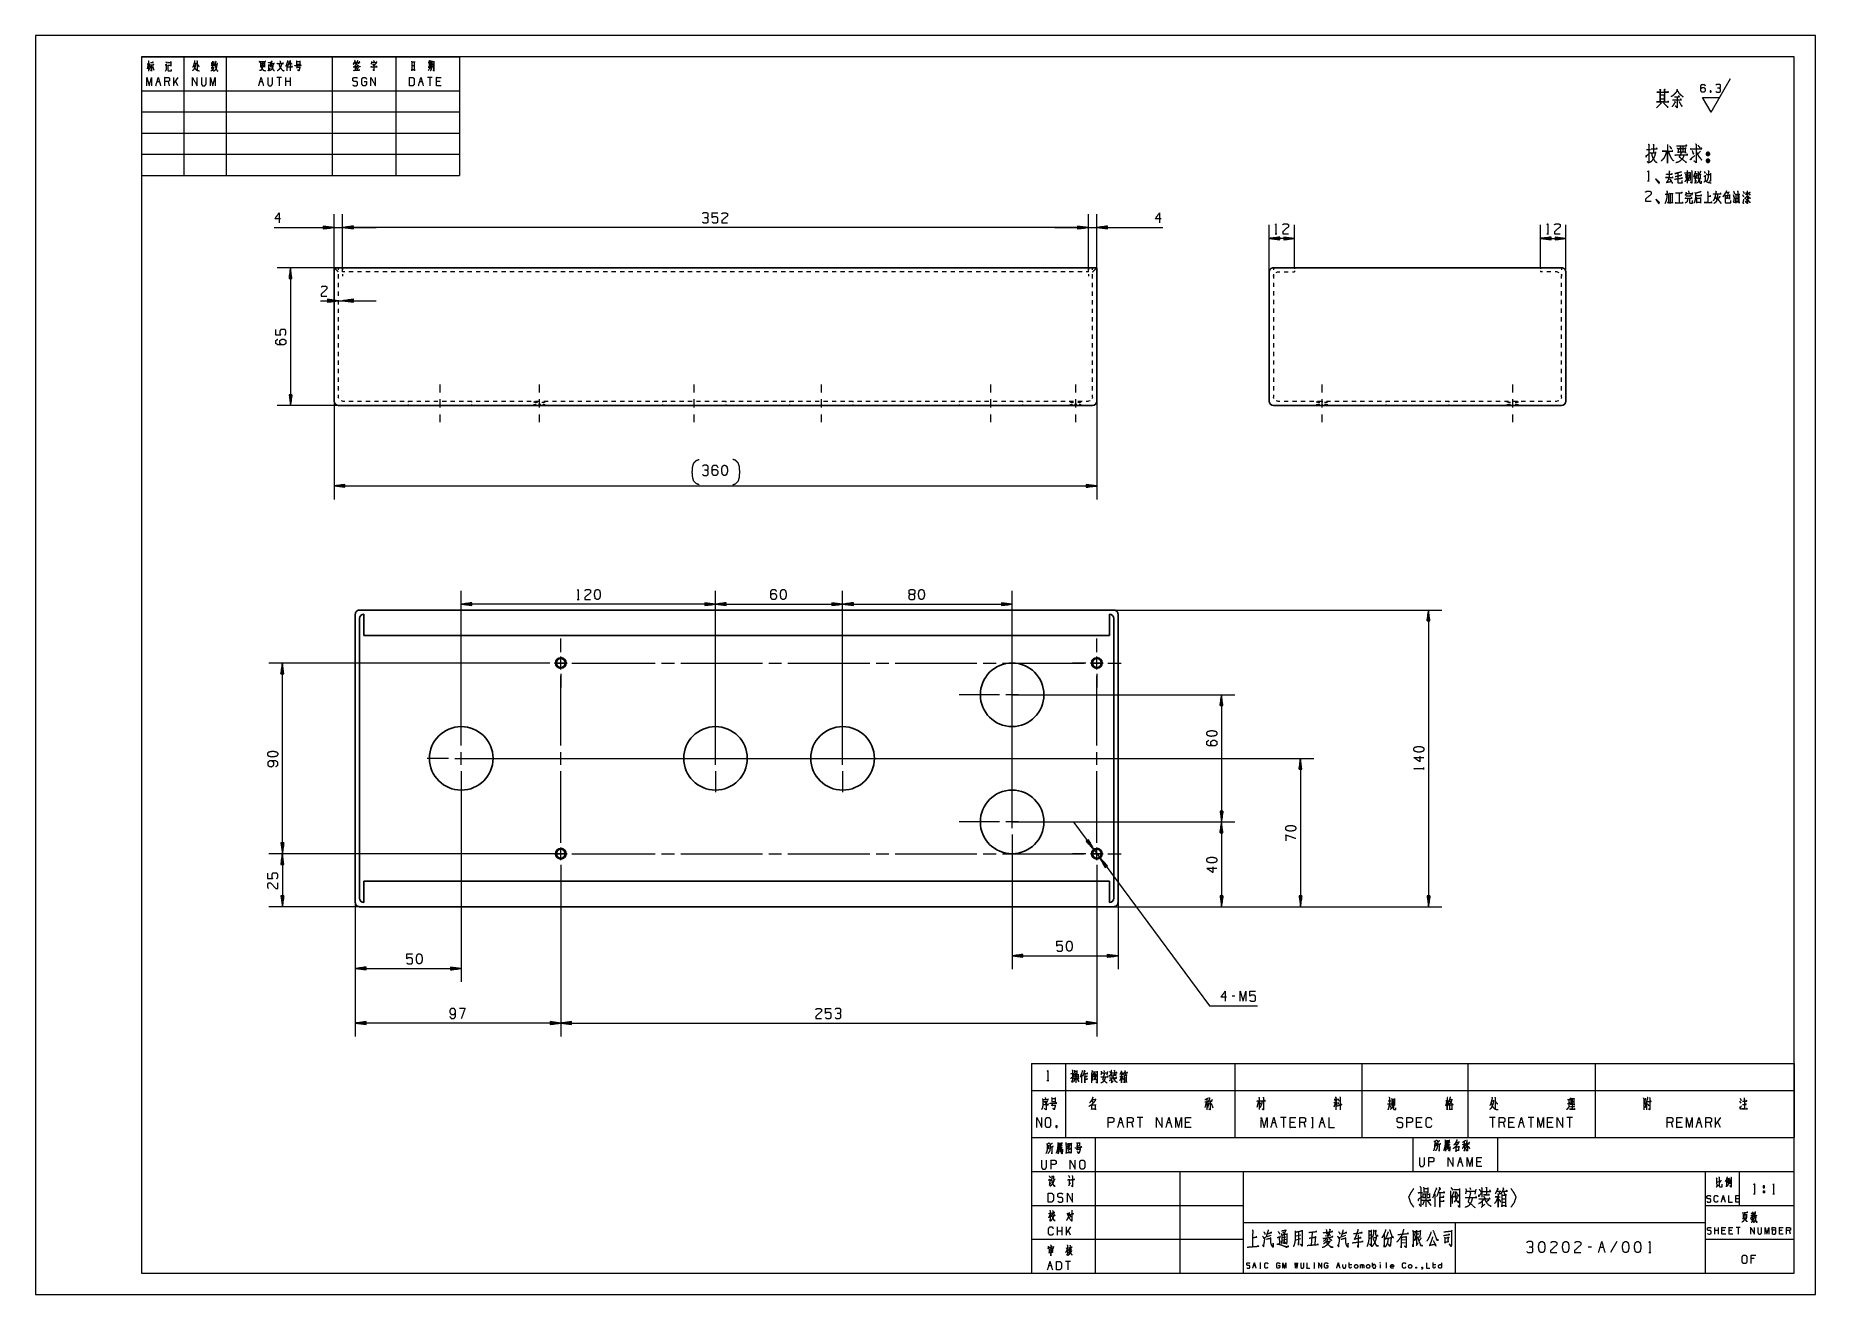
# Model space of a CAD drawing. Header units: millimetres. Extents: x 0 to 420, y 0 to 297.
import ezdxf

# ---------------------------------------------------------------- set-up
doc = ezdxf.new("R2010")
doc.units = ezdxf.units.MM
doc.layers.add('101', color=7, linetype='Continuous', true_color=0xffffff)

msp = doc.modelspace()

# ---------------------------------------------------------------- linework, layer by layer
at = {"layer": '101', "color": 133, "linetype": 'Continuous', "lineweight": 18}
for p, q in [((420, 297), (0, 297)), ((0, 297), (0, 0)), ((420, 0), (420, 297)), ((25, 292), (100, 292)), ((25, 292), (100, 292)), ((415, 292), (25, 292)), ((25, 292), (100, 292)), ((25, 292), (25, 5)), ((25, 292), (25, 264)), ((35, 292), (35, 264)), ((45, 292), (45, 264)), ((70, 292), (70, 264)), ((85, 292), (85, 264)), ((100, 292), (100, 264)), ((415, 5), (415, 292)), ((25, 284), (100, 284)), ((25, 279), (100, 279)), ((25, 274), (100, 274)), ((25, 269), (100, 269)), ((25, 264), (100, 264)), ((235, 37), (415, 37)), ((235, 37), (235, 5)), ((250, 37), (250, 5)), ((325, 37), (325, 29)), ((345, 37), (345, 29)), ((235, 29), (415, 29)), ((270, 29), (270, 5)), ((285, 29), (285, 5)), ((394, 29), (394, 5)), ((402, 29), (402, 21)), ((235, 21), (285, 21)), ((394, 21), (415, 21)), ((285, 17), (394, 17)), ((335, 17), (335, 5)), ((235, 13), (285, 13)), ((394, 13), (415, 13)), ((25, 5), (415, 5)), ((235, 5), (415, 5)), ((0, 0), (420, 0))]:
    msp.add_line(p, q, dxfattribs=at)
at = {"layer": '101', "color": 72, "linetype": 'Continuous', "lineweight": 18}
for p, q in [((26.57, 290.3), (26.35, 289.18)), ((26.36, 290.36), (26.98, 290.36)), ((26.69, 290.14), (26.91, 289.66)), ((30.74, 290.88), (30.87, 290.49)), ((31.13, 290.07), (31.22, 289.97)), ((37.42, 290.41), (37.77, 290.41)), ((41.69, 290.2), (41.43, 289.78)), ((41.53, 290.78), (41.66, 290.49)), ((41.88, 290.18), (42.11, 289.91)), ((42.14, 290.82), (41.95, 290.49)), ((53.11, 290.49), (53.99, 290.49)), ((53.11, 290.14), (53.98, 290.14)), ((54.01, 290.63), (54.01, 289.56)), ((55, 290.16), (55, 288.89)), ((55.02, 290.01), (55.35, 290.01)), ((55.4, 290.82), (55.37, 289.89)), ((59.27, 290.28), (59.27, 288.65)), ((61.56, 290.86), (62.32, 290.86)), ((61.56, 290.28), (62.32, 290.28)), ((61.73, 289.91), (61.56, 289.33)), ((62.33, 291.05), (62.33, 290.09)), ((76.04, 290.67), (76.21, 290.34)), ((92.86, 289.95), (93.25, 289.95)), ((93.22, 291.13), (93.33, 290.98)), ((27.11, 289.78), (26.88, 288.91)), ((27.56, 289.76), (27.87, 288.87)), ((28.66, 286.17), (29.22, 286.17)), ((30.65, 288.62), (30.93, 289.08)), ((31.62, 285.18), (31.34, 286.17)), ((33.59, 287.14), (32.63, 285.78)), ((32.63, 285.18), (32.63, 287.14)), ((33.59, 285.18), (33.04, 286.36)), ((41.4, 289.47), (42.16, 289.47)), ((52.94, 286.17), (53.49, 286.17)), ((53.1, 289.76), (53.98, 289.76)), ((58.02, 287.14), (56.9, 287.14)), ((57.46, 287.14), (57.46, 285.18)), ((59.02, 285.18), (59.02, 287.14)), ((60.14, 286.17), (59.02, 286.17)), ((60.14, 285.18), (60.14, 287.14)), ((61.6, 289.56), (62.33, 289.56)), ((75.31, 289.52), (75.48, 289.02)), ((75.35, 289.72), (76.07, 289.72)), ((75.6, 289.62), (75.76, 289.2)), ((76.13, 289.56), (75.92, 288.89)), ((90.65, 286.17), (91.2, 286.17)), ((93.6, 287.14), (92.49, 287.14)), ((92.92, 289.33), (92.65, 288.71)), ((93.05, 287.14), (93.05, 285.18)), ((93.18, 289.37), (93.28, 289.04)), ((93.75, 288.94), (94, 288.69)), ((95.45, 286.17), (94.61, 286.17)), ((380.17, 270.14), (381.07, 270.14)), ((381.07, 269.35), (382.21, 269.35)), ((390.41, 264.8), (390.55, 264.65)), ((390.46, 264.7), (390.46, 262.83)), ((390.74, 265.15), (390.88, 265)), ((393.78, 264.93), (393.99, 264.53)), ((380.38, 262.7), (380.81, 262.7)), ((389.45, 264.1), (390.12, 264.13)), ((389.81, 263.48), (390.12, 262.7)), ((393.64, 263.85), (393.95, 263.85)), ((387.83, 259.91), (387.83, 257.56)), ((387.83, 259.89), (387.83, 257.56)), ((390.02, 260.34), (390.16, 259.81)), ((391.92, 258.64), (392.88, 258.64)), ((391.92, 257.71), (392.9, 257.71)), ((392.88, 258.84), (392.88, 257.46)), ((402.79, 259.49), (403.06, 258.99)), ((402.97, 260.29), (403.2, 259.71)), ((403.43, 257.79), (403.78, 258.11)), ((403.78, 259.91), (403.52, 259.36)), ((403.54, 258.59), (403.78, 258.26)), ((403.93, 260.36), (403.93, 259.41)), ((404.35, 258.64), (404.07, 258.31)), ((292.49, 250.24), (292.91, 250.24)), ((356.62, 250.24), (357.05, 250.24)), ((127.82, 163.95), (128.25, 163.95)), ((327.61, 123.85), (327.61, 124.28)), ((283, 70.37), (282.33, 70.37)), ((235, 54.46), (243, 54.46)), ((235, 54.46), (235, 48.11)), ((238.67, 50.48), (239.09, 50.48)), ((243, 54.46), (243, 48.11)), ((243, 54.46), (283, 54.46)), ((245.25, 50.93), (244.99, 50.17)), ((245.01, 51.95), (245.01, 51.25)), ((245.01, 51.88), (245.32, 51.88)), ((245.04, 51.35), (245.34, 51.35)), ((245.22, 52.7), (245.73, 52.7)), ((245.22, 52.2), (245.75, 52.2)), ((245.38, 51.95), (245.38, 51.28)), ((245.47, 51.25), (245.47, 49.95)), ((245.64, 51.97), (245.64, 51.3)), ((245.64, 51.85), (246.01, 51.85)), ((245.66, 51.35), (246, 51.35)), ((245.68, 50.9), (246.21, 50.13)), ((245.75, 52.82), (245.75, 52.03)), ((246.01, 51.95), (246.01, 51.28)), ((246.84, 51.85), (246.84, 49.95)), ((249.15, 52.35), (249.15, 49.95)), ((249.21, 52.82), (249.52, 52.45)), ((249.44, 51.53), (249.44, 50.43)), ((249.68, 52.53), (250.55, 52.53)), ((250.2, 51.38), (249.74, 50.65)), ((250.04, 52.22), (250.18, 51.78)), ((251.5, 52.3), (252.88, 52.3)), ((252.07, 52.82), (252.17, 52.53)), ((252.97, 52.57), (252.79, 51.83)), ((254.91, 50.93), (254.54, 50.7)), ((256.14, 52.3), (256.72, 52.3)), ((256.85, 50.65), (257.43, 50.65)), ((283, 54.46), (283, 48.11)), ((283, 54.46), (313, 54.46)), ((313, 54.46), (338, 54.46)), ((313, 54.46), (313, 48.11)), ((338, 54.46), (368, 54.46)), ((338, 54.46), (338, 48.11)), ((368, 54.46), (415, 54.46)), ((368, 54.46), (368, 48.11)), ((415, 54.46), (415, 48.11)), ((235, 48.11), (243, 48.11)), ((235, 48.11), (235, 37)), ((239.76, 46.22), (240.58, 46.22)), ((240.59, 46.45), (240.59, 45.3)), ((243, 48.11), (283, 48.11)), ((243, 48.11), (243, 37)), ((283, 48.11), (283, 37)), ((283, 48.11), (313, 48.11)), ((307.33, 46.2), (307.61, 45.62)), ((313, 48.11), (313, 37)), ((313, 48.11), (338, 48.11)), ((320.7, 46.25), (320.7, 44.55)), ((338, 48.11), (338, 37)), ((338, 48.11), (368, 48.11)), ((368, 48.11), (368, 37)), ((368, 48.11), (415, 48.11)), ((380.84, 46.45), (381.02, 46.3)), ((402.21, 46.3), (402.51, 45.75)), ((415, 48.11), (415, 37)), ((239.76, 45.53), (240.58, 45.53)), ((239.95, 45.08), (239.76, 44.38)), ((239.81, 44.65), (240.59, 44.65)), ((249.23, 45.65), (249.55, 45.17)), ((275.88, 45.4), (276.64, 45.4)), ((276.21, 45.35), (275.95, 44.13)), ((276.35, 46.08), (276.35, 43.55)), ((276.39, 45.17), (276.6, 44.7)), ((276.87, 45.12), (276.55, 44)), ((276.78, 45.68), (277.56, 45.68)), ((276.8, 45.17), (276.94, 44.95)), ((277.38, 45.08), (277.79, 43.98)), ((277.63, 45.98), (277.45, 45.35)), ((288.6, 45.62), (288.21, 44.08)), ((288.74, 45.35), (289.04, 44.9)), ((306.72, 45.25), (306.32, 44.17)), ((306.37, 45.25), (307.18, 45.25)), ((306.49, 46.18), (306.62, 45.6)), ((306.87, 45.25), (307.18, 44.77)), ((307.15, 46.18), (306.94, 45.53)), ((307.31, 45.37), (307.52, 44.92)), ((319.06, 44.95), (319.87, 44.95)), ((319.15, 45.65), (319.82, 45.65)), ((320.1, 46.03), (320.7, 46.03)), ((333.02, 45.6), (332.74, 44.45)), ((343.6, 45.68), (344.03, 45.68)), ((361.81, 45.95), (361.81, 44.13)), ((362.25, 45.48), (363.03, 45.48)), ((379.52, 46.1), (379.87, 46.1)), ((380.17, 45.6), (380.17, 43.53)), ((402.12, 45.6), (402.42, 45.12)), ((240.85, 39.81), (240.99, 39.39)), ((255.72, 40.56), (256.39, 40.56)), ((259, 39.36), (258.67, 40.56)), ((261.28, 41.74), (259.94, 41.74)), ((260.61, 41.74), (260.61, 39.36)), ((267.1, 40.56), (267.77, 40.56)), ((272.33, 40.56), (271.32, 40.56)), ((291.86, 40.56), (292.53, 40.56)), ((295.14, 41.74), (293.8, 41.74)), ((294.47, 41.74), (294.47, 39.36)), ((297.08, 40.56), (296.08, 40.56)), ((299.7, 39.36), (299.36, 40.56)), ((301.12, 41.74), (301.46, 41.74)), ((301.12, 39.36), (301.46, 39.36)), ((301.3, 41.74), (301.3, 39.36)), ((303.24, 40.56), (303.91, 40.56)), ((326.85, 40.56), (325.84, 40.56)), ((344.45, 41.74), (343.11, 41.74)), ((343.78, 41.74), (343.78, 39.36)), ((346.73, 39.36), (346.39, 40.56)), ((348.67, 40.56), (347.66, 40.56)), ((350.27, 40.56), (350.94, 40.56)), ((353.56, 41.74), (352.21, 41.74)), ((352.88, 41.74), (352.88, 39.36)), ((357.77, 40.56), (356.76, 40.56)), ((362.66, 41.74), (361.32, 41.74)), ((361.99, 41.74), (361.99, 39.36)), ((386.37, 39.36), (386.04, 40.56)), ((388.31, 40.56), (387.31, 40.56)), ((392.19, 40.56), (392.87, 40.56)), ((395.48, 39.36), (395.14, 40.56)), ((396.41, 39.36), (396.41, 41.74)), ((397.58, 41.74), (396.41, 40.09)), ((397.58, 39.36), (396.91, 40.79)), ((235, 37), (243, 37)), ((241.5, 33.66), (242.04, 33.81)), ((241.79, 35.05), (241.78, 33.74)), ((243, 37), (283, 37)), ((283, 37), (313, 37)), ((313, 37), (338, 37)), ((332.92, 34.28), (333.47, 34.43)), ((333.22, 35.67), (333.2, 34.36)), ((336.72, 35.38), (337.43, 35.58)), ((338, 37), (368, 37)), ((368, 37), (415, 37)), ((335.89, 31.26), (336.48, 31.26)), ((341.01, 31.26), (340.12, 31.26)), ((396.78, 26.5), (397.1, 26.62)), ((327.73, 22.2), (327.31, 21.02)), ((327.34, 23.81), (327.34, 22.71)), ((327.34, 23.69), (327.84, 23.69)), ((327.4, 22.87), (327.87, 22.87)), ((327.68, 24.99), (328.48, 24.99)), ((327.68, 24.21), (328.51, 24.21)), ((327.93, 23.81), (327.93, 22.75)), ((328.07, 22.71), (328.07, 20.66)), ((328.34, 23.85), (328.34, 22.79)), ((328.34, 23.66), (328.93, 23.66)), ((328.37, 22.87), (328.9, 22.87)), ((328.4, 22.16), (329.23, 20.94)), ((328.51, 25.19), (328.51, 23.93)), ((328.93, 23.81), (328.93, 22.75)), ((330.23, 23.66), (330.23, 20.66)), ((333.87, 24.44), (333.87, 20.66)), ((333.96, 25.19), (334.46, 24.6)), ((334.32, 23.14), (334.32, 21.41)), ((334.71, 24.72), (336.07, 24.72)), ((335.51, 22.91), (334.79, 21.77)), ((335.26, 24.25), (335.49, 23.54)), ((337.57, 24.36), (339.74, 24.36)), ((338.46, 25.19), (338.63, 24.72)), ((339.88, 24.8), (339.6, 23.62)), ((342.93, 22.2), (342.35, 21.84)), ((344.88, 24.36), (345.8, 24.36)), ((345.99, 21.77), (346.91, 21.77)), ((398.04, 22.56), (398.48, 22.56)), ((401.88, 22.56), (401.21, 22.56)), ((405.37, 23.74), (405.8, 23.74)), ((407.69, 24.46), (407.69, 23.99)), ((407.69, 24.46), (408.02, 24.46)), ((409.93, 23.74), (410.35, 23.74)), ((239.62, 19.15), (239.06, 19.01)), ((239.43, 18.9), (239.63, 18.63)), ((404.78, 18.63), (405.57, 18.79)), ((405.68, 18.57), (406.23, 18.69)), ((241.17, 13.94), (241.17, 15.91)), ((242.28, 14.94), (241.17, 14.94)), ((242.28, 13.94), (242.28, 15.91)), ((244.25, 15.91), (243.29, 14.54)), ((243.29, 13.94), (243.29, 15.91)), ((244.25, 13.94), (243.7, 15.12)), ((290.64, 13.69), (291.54, 13.94)), ((294.25, 13.42), (295.03, 13.59)), ((294.25, 12.8), (295.08, 13)), ((297.47, 12.9), (298.59, 13.18)), ((298.54, 14.01), (297.49, 13.73)), ((301.25, 14.63), (300.98, 11.62)), ((304.3, 13.8), (305.66, 14.04)), ((308.32, 13.69), (309.22, 13.94)), ((315.02, 14.01), (314.63, 13.94)), ((315, 13.25), (314.63, 13.14)), ((323.17, 12.9), (322.32, 12.8)), ((323.85, 14.45), (323.66, 14.35)), ((326.44, 14.25), (325.93, 14.18)), ((396.24, 14.25), (396.24, 15.82)), ((397.13, 15.04), (396.24, 15.04)), ((397.13, 14.25), (397.13, 15.82)), ((398.6, 15.04), (397.94, 15.04)), ((400.3, 15.04), (399.63, 15.04)), ((402.22, 15.82), (401.33, 15.82)), ((401.78, 15.82), (401.78, 14.25)), ((412.18, 15.04), (411.51, 15.04)), ((414.1, 14.25), (413.88, 15.04)), ((239.32, 10.28), (239.85, 10.36)), ((243.7, 10.96), (243.12, 10.84)), ((243.49, 10.67), (243.68, 10.43)), ((322.32, 12.14), (323.17, 12.25)), ((367.13, 11.17), (366.39, 11.17)), ((369.21, 11.17), (369.96, 11.17)), ((373.16, 12.47), (371.67, 9.85)), ((380.67, 9.85), (381.13, 9.85)), ((405.52, 8.46), (404.84, 8.46)), ((239.1, 6.79), (239.66, 6.79)), ((244.18, 7.77), (243.07, 7.77)), ((243.62, 7.77), (243.62, 5.8)), ((287.41, 6.84), (287.78, 6.84)), ((288.91, 7.48), (289.1, 7.48)), ((288.91, 6.17), (289.1, 6.17)), ((289.01, 7.48), (289.01, 6.17)), ((301.64, 7.48), (301.83, 7.48)), ((301.64, 6.17), (301.83, 6.17)), ((301.74, 7.48), (301.74, 6.17)), ((307.21, 6.84), (307.58, 6.84)), ((309.85, 7.04), (310.59, 7.04)), ((312.68, 6.17), (312.68, 7.04)), ((315.51, 6.52), (315.51, 7.48)), ((317.3, 7.04), (317.3, 6.17)), ((318.71, 7.5), (318.71, 6.17)), ((329.66, 7.04), (330.39, 7.04))]:
    msp.add_line(p, q, dxfattribs=at)
at = {"layer": '101', "color": 43, "linetype": 'Continuous', "lineweight": 18}
for p, q in [((395.38, 278.9), (400, 286.9)), ((395.38, 278.9), (393.36, 282.4)), ((393.36, 282.4), (397.4, 282.4)), ((395.2, 283.99), (395.33, 283.65))]:
    msp.add_line(p, q, dxfattribs=at)
at = {"layer": '101', "color": 22, "linetype": 'Continuous', "lineweight": 18}
for p, q in [((67.9, 252.06), (67.93, 252.06)), ((67.9, 252.06), (67.93, 252.06)), ((70.44, 251.73), (67.9, 252.06)), ((67.9, 252.06), (67.9, 251.39)), ((67.9, 252.01), (68.32, 252.01)), ((70.44, 242.23), (70.44, 254.9)), ((72.44, 241.23), (72.44, 254.9)), ((72.44, 242.23), (72.44, 254.9)), ((74.98, 252.06), (72.44, 251.73)), ((74.98, 252.06), (72.44, 251.73)), ((74.98, 252.01), (74.56, 252.01)), ((74.98, 252.01), (74.56, 252.01)), ((74.98, 252.06), (74.95, 252.06)), ((74.98, 252.06), (74.95, 252.06)), ((74.98, 252.06), (74.95, 252.06)), ((74.98, 252.06), (74.95, 252.06)), ((74.98, 251.39), (74.98, 252.06)), ((74.98, 251.39), (74.98, 252.06)), ((245.9, 252.06), (245.93, 252.06)), ((245.9, 252.06), (245.9, 251.39)), ((245.9, 252.06), (245.93, 252.06)), ((248.44, 251.73), (245.9, 252.06)), ((245.9, 252.06), (245.9, 251.39)), ((248.44, 251.73), (245.9, 252.06)), ((245.9, 252.06), (245.93, 252.06)), ((245.9, 252.06), (245.93, 252.06)), ((245.9, 252.01), (246.32, 252.01)), ((245.9, 252.01), (246.32, 252.01)), ((248.44, 241.23), (248.44, 254.9)), ((248.44, 242.23), (248.44, 254.9)), ((250.44, 242.23), (250.44, 254.9)), ((252.98, 252.06), (250.44, 251.73)), ((252.98, 252.01), (252.56, 252.01)), ((252.98, 252.06), (252.95, 252.06)), ((252.98, 252.06), (252.95, 252.06)), ((252.98, 251.39), (252.98, 252.06)), ((291.1, 241.23), (291.1, 252.32)), ((297.1, 242.23), (297.1, 252.32)), ((355.1, 242.23), (355.1, 252.32)), ((361.1, 241.23), (361.1, 252.32)), ((56.3, 251.73), (80.38, 251.73)), ((67.9, 251.95), (68.71, 251.95)), ((67.9, 251.9), (69.09, 251.9)), ((67.9, 251.85), (69.48, 251.85)), ((67.9, 251.8), (69.86, 251.8)), ((67.9, 251.75), (70.25, 251.75)), ((67.9, 251.39), (70.44, 251.73)), ((67.9, 251.7), (70.25, 251.7)), ((67.9, 251.65), (69.86, 251.65)), ((67.9, 251.6), (69.48, 251.6)), ((67.9, 251.55), (69.09, 251.55)), ((67.9, 251.5), (68.71, 251.5)), ((67.9, 251.45), (68.32, 251.45)), ((67.9, 251.4), (67.93, 251.4)), ((67.9, 251.4), (67.93, 251.4)), ((248.44, 251.73), (72.44, 251.73)), ((72.44, 251.73), (74.98, 251.39)), ((72.44, 251.73), (74.98, 251.39)), ((74.98, 251.75), (72.64, 251.75)), ((74.98, 251.75), (72.64, 251.75)), ((74.98, 251.7), (72.64, 251.7)), ((74.98, 251.7), (72.64, 251.7)), ((74.98, 251.8), (73.02, 251.8)), ((74.98, 251.8), (73.02, 251.8)), ((74.98, 251.65), (73.02, 251.65)), ((74.98, 251.65), (73.02, 251.65)), ((74.98, 251.85), (73.41, 251.85)), ((74.98, 251.85), (73.41, 251.85)), ((74.98, 251.6), (73.41, 251.6)), ((74.98, 251.6), (73.41, 251.6)), ((74.98, 251.9), (73.79, 251.9)), ((74.98, 251.9), (73.79, 251.9)), ((74.98, 251.55), (73.79, 251.55)), ((74.98, 251.55), (73.79, 251.55)), ((74.98, 251.95), (74.18, 251.95)), ((74.98, 251.95), (74.18, 251.95)), ((74.98, 251.5), (74.18, 251.5)), ((74.98, 251.5), (74.18, 251.5)), ((74.98, 251.45), (74.56, 251.45)), ((74.98, 251.45), (74.56, 251.45)), ((74.98, 251.4), (74.95, 251.4)), ((74.98, 251.4), (74.95, 251.4)), ((74.98, 251.4), (74.95, 251.4)), ((74.98, 251.4), (74.95, 251.4)), ((240.5, 251.73), (266.02, 251.73)), ((245.9, 251.95), (246.71, 251.95)), ((245.9, 251.95), (246.71, 251.95)), ((245.9, 251.9), (247.09, 251.9)), ((245.9, 251.9), (247.09, 251.9)), ((245.9, 251.85), (247.48, 251.85)), ((245.9, 251.85), (247.48, 251.85)), ((245.9, 251.8), (247.86, 251.8)), ((245.9, 251.8), (247.86, 251.8)), ((245.9, 251.75), (248.25, 251.75)), ((245.9, 251.75), (248.25, 251.75)), ((245.9, 251.39), (248.44, 251.73)), ((245.9, 251.39), (248.44, 251.73)), ((245.9, 251.7), (248.25, 251.7)), ((245.9, 251.7), (248.25, 251.7)), ((245.9, 251.65), (247.86, 251.65)), ((245.9, 251.65), (247.86, 251.65)), ((245.9, 251.6), (247.48, 251.6)), ((245.9, 251.6), (247.48, 251.6)), ((245.9, 251.55), (247.09, 251.55)), ((245.9, 251.55), (247.09, 251.55)), ((245.9, 251.5), (246.71, 251.5)), ((245.9, 251.5), (246.71, 251.5)), ((245.9, 251.45), (246.32, 251.45)), ((245.9, 251.45), (246.32, 251.45)), ((245.9, 251.4), (245.93, 251.4)), ((245.9, 251.4), (245.93, 251.4)), ((245.9, 251.4), (245.93, 251.4)), ((245.9, 251.4), (245.93, 251.4)), ((250.44, 251.73), (252.98, 251.39)), ((252.98, 251.75), (250.64, 251.75)), ((252.98, 251.7), (250.64, 251.7)), ((252.98, 251.8), (251.02, 251.8)), ((252.98, 251.65), (251.02, 251.65)), ((252.98, 251.85), (251.41, 251.85)), ((252.98, 251.6), (251.41, 251.6)), ((252.98, 251.9), (251.79, 251.9)), ((252.98, 251.55), (251.79, 251.55)), ((252.98, 251.95), (252.18, 251.95)), ((252.98, 251.5), (252.18, 251.5)), ((252.98, 251.45), (252.56, 251.45)), ((252.98, 251.4), (252.95, 251.4)), ((252.98, 251.4), (252.95, 251.4)), ((293.64, 249.48), (291.1, 249.14)), ((297.1, 249.14), (291.1, 249.14)), ((291.1, 249.14), (293.64, 248.81)), ((293.64, 249.17), (291.3, 249.17)), ((293.64, 249.12), (291.3, 249.12)), ((293.64, 249.22), (291.68, 249.22)), ((293.64, 249.07), (291.68, 249.07)), ((293.64, 249.27), (292.07, 249.27)), ((293.64, 249.02), (292.07, 249.02)), ((293.64, 249.32), (292.45, 249.32)), ((293.64, 248.97), (292.45, 248.97)), ((293.64, 249.37), (292.84, 249.37)), ((293.64, 248.92), (292.84, 248.92)), ((293.64, 249.42), (293.23, 249.42)), ((293.64, 248.86), (293.23, 248.86)), ((293.64, 249.47), (293.61, 249.47)), ((293.64, 249.47), (293.61, 249.47)), ((293.64, 248.81), (293.61, 248.81)), ((293.64, 248.81), (293.61, 248.81)), ((293.64, 248.81), (293.64, 249.48)), ((297.1, 249.14), (294.56, 249.48)), ((294.56, 249.48), (294.56, 248.81)), ((294.56, 249.47), (294.6, 249.47)), ((294.56, 249.47), (294.6, 249.47)), ((294.56, 249.42), (294.98, 249.42)), ((294.56, 249.37), (295.37, 249.37)), ((294.56, 249.32), (295.75, 249.32)), ((294.56, 249.27), (296.14, 249.27)), ((294.56, 249.22), (296.53, 249.22)), ((294.56, 249.17), (296.91, 249.17)), ((294.56, 248.81), (297.1, 249.14)), ((294.56, 249.12), (296.91, 249.12)), ((294.56, 249.07), (296.53, 249.07)), ((294.56, 249.02), (296.14, 249.02)), ((294.56, 248.97), (295.75, 248.97)), ((294.56, 248.92), (295.37, 248.92)), ((294.56, 248.86), (294.98, 248.86)), ((294.56, 248.81), (294.6, 248.81)), ((294.56, 248.81), (294.6, 248.81)), ((357.64, 249.48), (355.1, 249.14)), ((355.1, 249.14), (357.64, 248.81)), ((355.1, 249.14), (361.1, 249.14)), ((357.64, 249.17), (355.3, 249.17)), ((357.64, 249.12), (355.3, 249.12)), ((357.64, 249.22), (355.68, 249.22)), ((357.64, 249.07), (355.68, 249.07)), ((357.64, 249.27), (356.07, 249.27)), ((357.64, 249.02), (356.07, 249.02)), ((357.64, 249.32), (356.45, 249.32)), ((357.64, 248.97), (356.45, 248.97)), ((357.64, 249.37), (356.84, 249.37)), ((357.64, 248.92), (356.84, 248.92)), ((357.64, 249.42), (357.23, 249.42)), ((357.64, 248.86), (357.23, 248.86)), ((357.64, 249.47), (357.61, 249.47)), ((357.64, 249.47), (357.61, 249.47)), ((357.64, 248.81), (357.61, 248.81)), ((357.64, 248.81), (357.61, 248.81)), ((357.64, 248.81), (357.64, 249.48)), ((358.56, 249.48), (358.56, 248.81)), ((361.1, 249.14), (358.56, 249.48)), ((358.56, 249.47), (358.6, 249.47)), ((358.56, 249.47), (358.6, 249.47)), ((358.56, 249.42), (358.98, 249.42)), ((358.56, 249.37), (359.37, 249.37)), ((358.56, 249.32), (359.75, 249.32)), ((358.56, 249.27), (360.14, 249.27)), ((358.56, 249.22), (360.53, 249.22)), ((358.56, 249.17), (360.91, 249.17)), ((358.56, 248.81), (361.1, 249.14)), ((358.56, 249.12), (360.91, 249.12)), ((358.56, 249.07), (360.53, 249.07)), ((358.56, 249.02), (360.14, 249.02)), ((358.56, 248.97), (359.75, 248.97)), ((358.56, 248.92), (359.37, 248.92)), ((358.56, 248.86), (358.98, 248.86)), ((358.56, 248.81), (358.6, 248.81)), ((358.56, 248.81), (358.6, 248.81)), ((72.44, 242.23), (56.99, 242.23)), ((60.17, 242.23), (59.83, 239.69)), ((59.83, 239.69), (60.5, 239.69)), ((59.84, 239.69), (59.84, 239.72)), ((59.84, 239.69), (59.84, 239.72)), ((59.89, 239.69), (59.89, 240.11)), ((59.94, 239.69), (59.94, 240.5)), ((59.99, 239.69), (59.99, 240.88)), ((60.04, 239.69), (60.04, 241.27)), ((60.09, 239.69), (60.09, 241.65)), ((60.14, 239.69), (60.14, 242.04)), ((60.5, 239.69), (60.17, 242.23)), ((60.17, 242.23), (60.17, 209.73)), ((60.19, 239.69), (60.19, 242.04)), ((60.24, 239.69), (60.24, 241.65)), ((60.29, 239.69), (60.29, 241.27)), ((60.34, 239.69), (60.34, 240.88)), ((60.39, 239.69), (60.39, 240.5)), ((60.45, 239.69), (60.45, 240.11)), ((60.5, 239.69), (60.5, 239.72)), ((60.5, 239.69), (60.5, 239.72)), ((67.23, 234.45), (80.38, 234.45)), ((68.9, 234.78), (68.93, 234.78)), ((68.9, 234.78), (68.9, 234.11)), ((71.44, 234.45), (68.9, 234.78)), ((68.9, 234.78), (68.93, 234.78)), ((68.9, 234.73), (69.32, 234.73)), ((68.9, 234.68), (69.71, 234.68)), ((68.9, 234.63), (70.09, 234.63)), ((68.9, 234.58), (70.48, 234.58)), ((68.9, 234.52), (70.86, 234.52)), ((68.9, 234.47), (71.25, 234.47)), ((68.9, 234.11), (71.44, 234.45)), ((68.9, 234.42), (71.25, 234.42)), ((68.9, 234.37), (70.86, 234.37)), ((68.9, 234.32), (70.48, 234.32)), ((68.9, 234.27), (70.09, 234.27)), ((68.9, 234.22), (69.71, 234.22)), ((68.9, 234.17), (69.32, 234.17)), ((68.9, 234.12), (68.93, 234.12)), ((68.9, 234.12), (68.93, 234.12)), ((74.98, 234.78), (72.44, 234.45)), ((72.44, 234.45), (74.98, 234.11)), ((74.98, 234.47), (72.64, 234.47)), ((74.98, 234.42), (72.64, 234.42)), ((74.98, 234.52), (73.02, 234.52)), ((74.98, 234.37), (73.02, 234.37)), ((74.98, 234.58), (73.41, 234.58)), ((74.98, 234.32), (73.41, 234.32)), ((74.98, 234.63), (73.79, 234.63)), ((74.98, 234.27), (73.79, 234.27)), ((74.98, 234.68), (74.18, 234.68)), ((74.98, 234.22), (74.18, 234.22)), ((74.98, 234.73), (74.56, 234.73)), ((74.98, 234.17), (74.56, 234.17)), ((74.98, 234.78), (74.95, 234.78)), ((74.98, 234.78), (74.95, 234.78)), ((74.98, 234.12), (74.95, 234.12)), ((74.98, 234.12), (74.95, 234.12)), ((74.98, 234.11), (74.98, 234.78)), ((60.5, 212.27), (59.83, 212.27)), ((59.83, 212.27), (60.17, 209.73)), ((59.84, 212.27), (59.84, 212.24)), ((59.84, 212.27), (59.84, 212.24)), ((59.89, 212.27), (59.89, 211.85)), ((59.94, 212.27), (59.94, 211.47)), ((59.99, 212.27), (59.99, 211.08)), ((60.04, 212.27), (60.04, 210.7)), ((60.09, 212.27), (60.09, 210.31)), ((60.14, 212.27), (60.14, 209.92)), ((60.17, 209.73), (60.5, 212.27)), ((60.19, 212.27), (60.19, 209.92)), ((60.24, 212.27), (60.24, 210.31)), ((60.29, 212.27), (60.29, 210.7)), ((60.34, 212.27), (60.34, 211.08)), ((60.39, 212.27), (60.39, 211.47)), ((60.45, 212.27), (60.45, 211.85)), ((60.5, 212.27), (60.5, 212.24)), ((60.5, 212.27), (60.5, 212.24)), ((70.44, 210.73), (70.44, 187.58)), ((250.44, 210.73), (250.44, 187.58)), ((71.44, 209.73), (56.99, 209.73)), ((72.98, 191.09), (70.44, 190.75)), ((70.44, 190.75), (250.44, 190.75)), ((70.44, 190.75), (72.98, 190.42)), ((72.98, 190.78), (70.64, 190.78)), ((72.98, 190.73), (70.64, 190.73)), ((72.98, 190.83), (71.02, 190.83)), ((72.98, 190.68), (71.02, 190.68)), ((72.98, 190.88), (71.41, 190.88)), ((72.98, 190.63), (71.41, 190.63)), ((72.98, 190.93), (71.79, 190.93)), ((72.98, 190.58), (71.79, 190.58)), ((72.98, 190.98), (72.18, 190.98)), ((72.98, 190.52), (72.18, 190.52)), ((72.98, 191.03), (72.56, 191.03)), ((72.98, 190.47), (72.56, 190.47)), ((72.98, 191.08), (72.95, 191.08)), ((72.98, 191.08), (72.95, 191.08)), ((72.98, 190.42), (72.95, 190.42)), ((72.98, 190.42), (72.95, 190.42)), ((72.98, 190.42), (72.98, 191.09)), ((250.44, 190.75), (247.9, 191.09)), ((247.9, 191.09), (247.9, 190.42)), ((247.9, 191.08), (247.93, 191.08)), ((247.9, 191.08), (247.93, 191.08)), ((247.9, 191.03), (248.32, 191.03)), ((247.9, 190.98), (248.71, 190.98)), ((247.9, 190.93), (249.09, 190.93)), ((247.9, 190.88), (249.48, 190.88)), ((247.9, 190.83), (249.86, 190.83)), ((247.9, 190.78), (250.25, 190.78)), ((247.9, 190.42), (250.44, 190.75)), ((247.9, 190.73), (250.25, 190.73)), ((247.9, 190.68), (249.86, 190.68)), ((247.9, 190.63), (249.48, 190.63)), ((247.9, 190.58), (249.09, 190.58)), ((247.9, 190.52), (248.71, 190.52)), ((247.9, 190.47), (248.32, 190.47)), ((247.9, 190.42), (247.93, 190.42)), ((247.9, 190.42), (247.93, 190.42)), ((100.44, 134.47), (100.44, 166.03)), ((160.44, 134.47), (160.44, 166.03)), ((190.44, 126.47), (190.44, 166.03)), ((230.44, 111.47), (230.44, 166.03)), ((102.98, 163.19), (100.44, 162.86)), ((160.44, 162.86), (100.44, 162.86)), ((100.44, 162.86), (102.98, 162.52)), ((102.98, 162.88), (100.64, 162.88)), ((102.98, 162.83), (100.64, 162.83)), ((102.98, 162.93), (101.02, 162.93)), ((102.98, 162.78), (101.02, 162.78)), ((102.98, 162.98), (101.41, 162.98)), ((102.98, 162.73), (101.41, 162.73)), ((102.98, 163.03), (101.79, 163.03)), ((102.98, 162.68), (101.79, 162.68)), ((102.98, 163.09), (102.18, 163.09)), ((102.98, 162.63), (102.18, 162.63)), ((102.98, 163.14), (102.56, 163.14)), ((102.98, 162.58), (102.56, 162.58)), ((102.98, 163.19), (102.95, 163.19)), ((102.98, 163.19), (102.95, 163.19)), ((102.98, 162.53), (102.95, 162.53)), ((102.98, 162.53), (102.95, 162.53)), ((102.98, 162.52), (102.98, 163.19)), ((157.9, 163.19), (157.9, 162.52)), ((160.44, 162.86), (157.9, 163.19)), ((157.9, 163.19), (157.93, 163.19)), ((157.9, 163.19), (157.93, 163.19)), ((157.9, 163.14), (158.32, 163.14)), ((157.9, 163.09), (158.71, 163.09)), ((157.9, 163.03), (159.09, 163.03)), ((157.9, 162.98), (159.48, 162.98)), ((157.9, 162.93), (159.86, 162.93)), ((157.9, 162.88), (160.25, 162.88)), ((157.9, 162.52), (160.44, 162.86)), ((157.9, 162.83), (160.25, 162.83)), ((157.9, 162.78), (159.86, 162.78)), ((157.9, 162.73), (159.48, 162.73)), ((157.9, 162.68), (159.09, 162.68)), ((157.9, 162.63), (158.71, 162.63)), ((157.9, 162.58), (158.32, 162.58)), ((157.9, 162.53), (157.93, 162.53)), ((157.9, 162.53), (157.93, 162.53)), ((192.98, 163.19), (190.44, 162.86)), ((190.44, 162.86), (192.98, 162.52)), ((190.44, 162.86), (230.44, 162.86)), ((192.98, 162.88), (190.64, 162.88)), ((192.98, 162.83), (190.64, 162.83)), ((192.98, 162.93), (191.02, 162.93)), ((192.98, 162.78), (191.02, 162.78)), ((192.98, 162.98), (191.41, 162.98)), ((192.98, 162.73), (191.41, 162.73)), ((192.98, 163.03), (191.79, 163.03)), ((192.98, 162.68), (191.79, 162.68)), ((192.98, 163.09), (192.18, 163.09)), ((192.98, 162.63), (192.18, 162.63)), ((192.98, 163.14), (192.56, 163.14)), ((192.98, 162.58), (192.56, 162.58)), ((192.98, 163.19), (192.95, 163.19)), ((192.98, 163.19), (192.95, 163.19)), ((192.98, 162.53), (192.95, 162.53)), ((192.98, 162.53), (192.95, 162.53)), ((192.98, 162.52), (192.98, 163.19)), ((227.9, 163.19), (227.93, 163.19)), ((227.9, 163.19), (227.9, 162.52)), ((230.44, 162.86), (227.9, 163.19)), ((227.9, 163.19), (227.93, 163.19)), ((227.9, 163.14), (228.32, 163.14)), ((227.9, 163.09), (228.71, 163.09)), ((227.9, 163.03), (229.09, 163.03)), ((227.9, 162.98), (229.48, 162.98)), ((227.9, 162.93), (229.86, 162.93)), ((227.9, 162.88), (230.25, 162.88)), ((227.9, 162.52), (230.44, 162.86)), ((227.9, 162.83), (230.25, 162.83)), ((227.9, 162.78), (229.86, 162.78)), ((227.9, 162.73), (229.48, 162.73)), ((227.9, 162.68), (229.09, 162.68)), ((227.9, 162.63), (228.71, 162.63)), ((227.9, 162.58), (228.32, 162.58)), ((227.9, 162.53), (227.93, 162.53)), ((227.9, 162.53), (227.93, 162.53)), ((254.44, 161.47), (331.88, 161.47)), ((328.7, 161.47), (328.37, 158.93)), ((328.47, 158.93), (328.47, 159.74)), ((328.52, 158.93), (328.52, 160.12)), ((328.58, 158.93), (328.58, 160.51)), ((328.63, 158.93), (328.63, 160.89)), ((328.68, 158.93), (328.68, 161.28)), ((329.04, 158.93), (328.7, 161.47)), ((328.7, 161.47), (328.7, 91.47)), ((328.73, 158.93), (328.73, 161.28)), ((328.78, 158.93), (328.78, 160.89)), ((328.83, 158.93), (328.83, 160.51)), ((328.88, 158.93), (328.88, 160.12)), ((328.93, 158.93), (328.93, 159.74)), ((328.37, 158.93), (328.37, 158.96)), ((328.37, 158.93), (328.37, 158.96)), ((328.37, 158.93), (329.04, 158.93)), ((328.42, 158.93), (328.42, 159.35)), ((328.98, 158.93), (328.98, 159.35)), ((329.03, 158.93), (329.03, 158.96)), ((329.03, 158.93), (329.03, 158.96)), ((118.18, 148.97), (55.06, 148.97)), ((58.24, 148.97), (57.9, 146.43)), ((58.01, 146.43), (58.01, 147.24)), ((58.06, 146.43), (58.06, 147.62)), ((58.11, 146.43), (58.11, 148.01)), ((58.16, 146.43), (58.16, 148.39)), ((58.21, 146.43), (58.21, 148.78)), ((58.57, 146.43), (58.24, 148.97)), ((58.24, 103.97), (58.24, 148.97)), ((58.26, 146.43), (58.26, 148.78)), ((58.31, 146.43), (58.31, 148.39)), ((58.36, 146.43), (58.36, 148.01)), ((58.41, 146.43), (58.41, 147.62)), ((58.47, 146.43), (58.47, 147.24)), ((57.9, 146.43), (58.57, 146.43)), ((57.91, 146.43), (57.91, 146.46)), ((57.91, 146.43), (57.91, 146.46)), ((57.96, 146.43), (57.96, 146.85)), ((58.52, 146.43), (58.52, 146.85)), ((58.57, 146.43), (58.57, 146.46)), ((58.57, 146.43), (58.57, 146.46)), ((100.44, 126.47), (301.65, 126.47)), ((298.48, 126.47), (298.14, 123.93)), ((298.45, 123.93), (298.45, 126.28)), ((298.48, 126.47), (298.48, 91.47)), ((298.81, 123.93), (298.48, 126.47)), ((298.5, 123.93), (298.5, 126.28)), ((298.14, 123.93), (298.81, 123.93)), ((298.15, 123.93), (298.15, 123.96)), ((298.15, 123.93), (298.15, 123.96)), ((298.2, 123.93), (298.2, 124.35)), ((298.25, 123.93), (298.25, 124.74)), ((298.3, 123.93), (298.3, 125.12)), ((298.35, 123.93), (298.35, 125.51)), ((298.4, 123.93), (298.4, 125.89)), ((298.55, 123.93), (298.55, 125.89)), ((298.6, 123.93), (298.6, 125.51)), ((298.65, 123.93), (298.65, 125.12)), ((298.71, 123.93), (298.71, 124.74)), ((298.76, 123.93), (298.76, 124.35)), ((298.81, 123.93), (298.81, 123.96)), ((298.81, 123.93), (298.81, 123.96)), ((100.44, 118.47), (100.44, 73.71)), ((230.44, 111.47), (283.03, 111.47)), ((244.98, 111.36), (277, 68.08)), ((279.85, 111.47), (279.52, 108.93)), ((279.57, 108.93), (279.57, 109.35)), ((279.62, 108.93), (279.62, 109.74)), ((279.67, 108.93), (279.67, 110.12)), ((279.72, 108.93), (279.72, 110.51)), ((279.77, 108.93), (279.77, 110.89)), ((279.82, 108.93), (279.82, 111.28)), ((279.85, 111.47), (279.85, 91.47)), ((280.18, 108.93), (279.85, 111.47)), ((279.88, 108.93), (279.88, 111.28)), ((279.93, 108.93), (279.93, 110.89)), ((279.98, 108.93), (279.98, 110.51)), ((280.03, 108.93), (280.03, 110.12)), ((280.08, 108.93), (280.08, 109.74)), ((280.13, 108.93), (280.13, 109.35)), ((57.9, 106.51), (58.24, 103.97)), ((58.57, 106.51), (57.9, 106.51)), ((57.91, 106.51), (57.91, 106.48)), ((57.91, 106.51), (57.91, 106.48)), ((57.96, 106.51), (57.96, 106.09)), ((58.01, 106.51), (58.01, 105.71)), ((58.06, 106.51), (58.06, 105.32)), ((58.11, 106.51), (58.11, 104.94)), ((58.16, 106.51), (58.16, 104.55)), ((58.21, 106.51), (58.21, 104.17)), ((58.24, 103.97), (58.57, 106.51)), ((58.26, 106.51), (58.26, 104.17)), ((58.31, 106.51), (58.31, 104.55)), ((58.36, 106.51), (58.36, 104.94)), ((58.41, 106.51), (58.41, 105.32)), ((58.47, 106.51), (58.47, 105.71)), ((58.52, 106.51), (58.52, 106.09)), ((58.57, 106.51), (58.57, 106.48)), ((58.57, 106.51), (58.57, 106.48)), ((248.46, 107.22), (247.92, 106.82)), ((247.92, 106.82), (247.94, 106.8)), ((247.92, 106.82), (247.94, 106.8)), ((247.92, 106.82), (249.7, 104.98)), ((247.96, 106.85), (248.21, 106.52)), ((248, 106.88), (248.48, 106.24)), ((248.05, 106.91), (248.75, 105.96)), ((248.09, 106.94), (249.02, 105.68)), ((248.13, 106.97), (249.29, 105.4)), ((248.17, 107), (249.56, 105.12)), ((248.21, 107.03), (249.6, 105.15)), ((248.25, 107.06), (249.42, 105.49)), ((248.29, 107.09), (249.23, 105.83)), ((248.33, 107.12), (249.04, 106.17)), ((248.37, 107.15), (248.85, 106.51)), ((248.41, 107.19), (248.66, 106.85)), ((248.45, 107.22), (248.47, 107.19)), ((248.45, 107.22), (248.47, 107.19)), ((249.7, 104.98), (248.46, 107.22)), ((279.52, 108.93), (279.52, 108.96)), ((279.52, 108.93), (279.52, 108.96)), ((279.52, 108.93), (280.18, 108.93)), ((280.18, 108.93), (280.18, 108.96)), ((280.18, 108.93), (280.18, 108.96)), ((118.18, 103.97), (55.06, 103.97)), ((123.94, 103.97), (55.06, 103.97)), ((58.24, 103.97), (57.9, 101.43)), ((57.9, 101.43), (58.57, 101.43)), ((57.91, 101.43), (57.91, 101.46)), ((57.91, 101.43), (57.91, 101.46)), ((57.96, 101.43), (57.96, 101.85)), ((58.01, 101.43), (58.01, 102.24)), ((58.06, 101.43), (58.06, 102.62)), ((58.11, 101.43), (58.11, 103.01)), ((58.16, 101.43), (58.16, 103.39)), ((58.21, 101.43), (58.21, 103.78)), ((58.24, 103.97), (58.24, 91.47)), ((58.57, 101.43), (58.24, 103.97)), ((58.26, 101.43), (58.26, 103.78)), ((58.31, 101.43), (58.31, 103.39)), ((58.36, 101.43), (58.36, 103.01)), ((58.41, 101.43), (58.41, 102.62)), ((58.47, 101.43), (58.47, 102.24)), ((58.52, 101.43), (58.52, 101.85)), ((58.57, 101.43), (58.57, 101.46)), ((58.57, 101.43), (58.57, 101.46)), ((251.19, 102.97), (252.43, 100.73)), ((252.97, 101.12), (251.19, 102.97)), ((252.68, 100.91), (251.28, 102.8)), ((252.72, 100.94), (251.32, 102.83)), ((252.64, 100.88), (251.47, 102.46)), ((252.76, 100.97), (251.59, 102.55)), ((252.59, 100.85), (251.66, 102.12)), ((252.55, 100.82), (251.85, 101.78)), ((252.8, 101), (251.86, 102.27)), ((252.51, 100.79), (252.04, 101.44)), ((252.84, 101.03), (252.13, 101.99)), ((252.47, 100.76), (252.22, 101.1)), ((252.88, 101.06), (252.4, 101.71)), ((252.43, 100.73), (252.97, 101.12)), ((252.92, 101.09), (252.67, 101.43)), ((252.96, 101.12), (252.94, 101.15)), ((252.96, 101.12), (252.94, 101.15)), ((123.94, 98.21), (123.94, 60.84)), ((123.94, 98.21), (123.94, 60.84)), ((230.44, 98.97), (230.44, 76.72)), ((250.44, 98.21), (250.44, 60.84)), ((252.43, 100.73), (252.41, 100.75)), ((252.43, 100.73), (252.41, 100.75)), ((58.57, 94.01), (57.9, 94.01)), ((57.9, 94.01), (58.24, 91.47)), ((57.91, 94.01), (57.91, 93.98)), ((57.91, 94.01), (57.91, 93.98)), ((57.96, 94.01), (57.96, 93.59)), ((58.01, 94.01), (58.01, 93.21)), ((58.06, 94.01), (58.06, 92.82)), ((58.11, 94.01), (58.11, 92.44)), ((58.16, 94.01), (58.16, 92.05)), ((58.21, 94.01), (58.21, 91.67)), ((58.24, 91.47), (58.57, 94.01)), ((58.26, 94.01), (58.26, 91.67)), ((58.31, 94.01), (58.31, 92.05)), ((58.36, 94.01), (58.36, 92.44)), ((58.41, 94.01), (58.41, 92.82)), ((58.47, 94.01), (58.47, 93.21)), ((58.52, 94.01), (58.52, 93.59)), ((58.57, 94.01), (58.57, 93.98)), ((58.57, 94.01), (58.57, 93.98)), ((75.44, 92.47), (75.44, 73.71)), ((75.44, 92.47), (75.44, 60.84)), ((255.44, 92.47), (255.44, 76.72)), ((279.52, 94.01), (279.85, 91.47)), ((279.52, 94.01), (279.52, 93.98)), ((279.52, 94.01), (279.52, 93.98)), ((280.18, 94.01), (279.52, 94.01)), ((279.57, 94.01), (279.57, 93.59)), ((279.62, 94.01), (279.62, 93.21)), ((279.67, 94.01), (279.67, 92.82)), ((279.72, 94.01), (279.72, 92.44)), ((279.77, 94.01), (279.77, 92.05)), ((279.82, 94.01), (279.82, 91.67)), ((279.85, 91.47), (280.18, 94.01)), ((279.88, 94.01), (279.88, 91.67)), ((279.93, 94.01), (279.93, 92.05)), ((279.98, 94.01), (279.98, 92.44)), ((280.03, 94.01), (280.03, 92.82)), ((280.08, 94.01), (280.08, 93.21)), ((280.13, 94.01), (280.13, 93.59)), ((280.18, 94.01), (280.18, 93.98)), ((280.18, 94.01), (280.18, 93.98)), ((298.14, 94.01), (298.48, 91.47)), ((298.81, 94.01), (298.14, 94.01)), ((298.15, 94.01), (298.15, 93.98)), ((298.15, 94.01), (298.15, 93.98)), ((298.2, 94.01), (298.2, 93.59)), ((298.25, 94.01), (298.25, 93.21)), ((298.3, 94.01), (298.3, 92.82)), ((298.35, 94.01), (298.35, 92.44)), ((298.4, 94.01), (298.4, 92.05)), ((298.45, 94.01), (298.45, 91.67)), ((298.48, 91.47), (298.81, 94.01)), ((298.5, 94.01), (298.5, 91.67)), ((298.55, 94.01), (298.55, 92.05)), ((298.6, 94.01), (298.6, 92.44)), ((298.65, 94.01), (298.65, 92.82)), ((298.71, 94.01), (298.71, 93.21)), ((298.76, 94.01), (298.76, 93.59)), ((298.81, 94.01), (298.81, 93.98)), ((298.81, 94.01), (298.81, 93.98)), ((328.37, 94.01), (328.7, 91.47)), ((328.37, 94.01), (328.37, 93.98)), ((329.04, 94.01), (328.37, 94.01)), ((328.37, 94.01), (328.37, 93.98)), ((328.42, 94.01), (328.42, 93.59)), ((328.47, 94.01), (328.47, 93.21)), ((328.52, 94.01), (328.52, 92.82)), ((328.58, 94.01), (328.58, 92.44)), ((328.63, 94.01), (328.63, 92.05)), ((328.68, 94.01), (328.68, 91.67)), ((328.7, 91.47), (329.04, 94.01)), ((328.73, 94.01), (328.73, 91.67)), ((328.78, 94.01), (328.78, 92.05)), ((328.83, 94.01), (328.83, 92.44)), ((328.88, 94.01), (328.88, 92.82)), ((328.93, 94.01), (328.93, 93.21)), ((328.98, 94.01), (328.98, 93.59)), ((329.03, 94.01), (329.03, 93.98)), ((329.03, 94.01), (329.03, 93.98)), ((76.44, 91.47), (55.06, 91.47)), ((254.44, 91.47), (301.65, 91.47)), ((254.44, 91.47), (283.03, 91.47)), ((254.44, 91.47), (331.88, 91.47)), ((232.98, 80.23), (230.44, 79.89)), ((230.44, 79.89), (255.44, 79.89)), ((230.44, 79.89), (232.98, 79.56)), ((232.98, 79.92), (230.64, 79.92)), ((232.98, 79.87), (230.64, 79.87)), ((232.98, 79.97), (231.02, 79.97)), ((232.98, 79.82), (231.02, 79.82)), ((232.98, 80.02), (231.41, 80.02)), ((232.98, 80.07), (231.79, 80.07)), ((232.98, 80.12), (232.18, 80.12)), ((232.98, 80.17), (232.56, 80.17)), ((232.98, 80.22), (232.95, 80.22)), ((232.98, 80.22), (232.95, 80.22)), ((232.98, 79.56), (232.98, 80.23)), ((252.9, 80.23), (252.9, 79.56)), ((255.44, 79.89), (252.9, 80.23)), ((252.9, 80.22), (252.93, 80.22)), ((252.9, 80.22), (252.93, 80.22)), ((252.9, 80.17), (253.32, 80.17)), ((252.9, 80.12), (253.71, 80.12)), ((252.9, 80.07), (254.09, 80.07)), ((252.9, 80.02), (254.48, 80.02)), ((252.9, 79.97), (254.86, 79.97)), ((252.9, 79.92), (255.25, 79.92)), ((252.9, 79.56), (255.44, 79.89)), ((252.9, 79.87), (255.25, 79.87)), ((252.9, 79.82), (254.86, 79.82)), ((77.98, 77.22), (75.44, 76.89)), ((75.44, 76.89), (100.44, 76.89)), ((75.44, 76.89), (77.98, 76.55)), ((77.98, 76.91), (75.64, 76.91)), ((77.98, 76.86), (75.64, 76.86)), ((77.98, 76.96), (76.02, 76.96)), ((77.98, 76.81), (76.02, 76.81)), ((77.98, 77.02), (76.41, 77.02)), ((77.98, 76.76), (76.41, 76.76)), ((77.98, 77.07), (76.79, 77.07)), ((77.98, 76.71), (76.79, 76.71)), ((77.98, 77.12), (77.18, 77.12)), ((77.98, 76.66), (77.18, 76.66)), ((77.98, 77.17), (77.56, 77.17)), ((77.98, 76.61), (77.56, 76.61)), ((77.98, 77.22), (77.95, 77.22)), ((77.98, 77.22), (77.95, 77.22)), ((77.98, 76.56), (77.95, 76.56)), ((77.98, 76.56), (77.95, 76.56)), ((77.98, 76.55), (77.98, 77.22)), ((97.9, 77.22), (97.93, 77.22)), ((97.9, 77.22), (97.93, 77.22)), ((97.9, 77.22), (97.9, 76.55)), ((100.44, 76.89), (97.9, 77.22)), ((97.9, 77.17), (98.32, 77.17)), ((97.9, 77.12), (98.71, 77.12)), ((97.9, 77.07), (99.09, 77.07)), ((97.9, 77.02), (99.48, 77.02)), ((97.9, 76.96), (99.86, 76.96)), ((97.9, 76.91), (100.25, 76.91)), ((97.9, 76.55), (100.44, 76.89)), ((97.9, 76.86), (100.25, 76.86)), ((97.9, 76.81), (99.86, 76.81)), ((97.9, 76.76), (99.48, 76.76)), ((97.9, 76.71), (99.09, 76.71)), ((97.9, 76.66), (98.71, 76.66)), ((97.9, 76.61), (98.32, 76.61)), ((97.9, 76.56), (97.93, 76.56)), ((97.9, 76.56), (97.93, 76.56)), ((232.98, 79.76), (231.41, 79.76)), ((232.98, 79.71), (231.79, 79.71)), ((232.98, 79.66), (232.18, 79.66)), ((232.98, 79.61), (232.56, 79.61)), ((232.98, 79.56), (232.95, 79.56)), ((232.98, 79.56), (232.95, 79.56)), ((252.9, 79.76), (254.48, 79.76)), ((252.9, 79.71), (254.09, 79.71)), ((252.9, 79.66), (253.71, 79.66)), ((252.9, 79.61), (253.32, 79.61)), ((252.9, 79.56), (252.93, 79.56)), ((252.9, 79.56), (252.93, 79.56)), ((277, 68.08), (288.33, 68.08)), ((77.98, 64.35), (75.44, 64.01)), ((75.44, 64.01), (77.98, 63.68)), ((123.94, 64.01), (75.44, 64.01)), ((77.98, 64.04), (75.64, 64.04)), ((77.98, 63.99), (75.64, 63.99)), ((77.98, 64.09), (76.02, 64.09)), ((77.98, 63.93), (76.02, 63.93)), ((77.98, 64.14), (76.41, 64.14)), ((77.98, 63.88), (76.41, 63.88)), ((77.98, 64.19), (76.79, 64.19)), ((77.98, 63.83), (76.79, 63.83)), ((77.98, 64.24), (77.18, 64.24)), ((77.98, 63.78), (77.18, 63.78)), ((77.98, 64.29), (77.56, 64.29)), ((77.98, 63.73), (77.56, 63.73)), ((77.98, 64.34), (77.95, 64.34)), ((77.98, 64.34), (77.95, 64.34)), ((77.98, 63.68), (77.95, 63.68)), ((77.98, 63.68), (77.95, 63.68)), ((77.98, 63.68), (77.98, 64.35)), ((121.4, 64.35), (121.4, 63.68)), ((123.94, 64.01), (121.4, 64.35)), ((121.4, 64.34), (121.43, 64.34)), ((121.4, 64.34), (121.43, 64.34)), ((121.4, 64.29), (121.82, 64.29)), ((121.4, 64.24), (122.21, 64.24)), ((121.4, 64.19), (122.59, 64.19)), ((121.4, 64.14), (122.98, 64.14)), ((121.4, 64.09), (123.36, 64.09)), ((121.4, 64.04), (123.75, 64.04)), ((121.4, 63.68), (123.94, 64.01)), ((121.4, 63.99), (123.75, 63.99)), ((121.4, 63.93), (123.36, 63.93)), ((121.4, 63.88), (122.98, 63.88)), ((121.4, 63.83), (122.59, 63.83)), ((121.4, 63.78), (122.21, 63.78)), ((121.4, 63.73), (121.82, 63.73)), ((121.4, 63.68), (121.43, 63.68)), ((121.4, 63.68), (121.43, 63.68)), ((126.48, 64.35), (123.94, 64.01)), ((123.94, 64.01), (250.44, 64.01)), ((123.94, 64.01), (126.48, 63.68)), ((126.48, 64.04), (124.14, 64.04)), ((126.48, 63.99), (124.14, 63.99)), ((126.48, 64.09), (124.52, 64.09)), ((126.48, 63.93), (124.52, 63.93)), ((126.48, 64.14), (124.91, 64.14)), ((126.48, 63.88), (124.91, 63.88)), ((126.48, 64.19), (125.29, 64.19)), ((126.48, 63.83), (125.29, 63.83)), ((126.48, 64.24), (125.68, 64.24)), ((126.48, 63.78), (125.68, 63.78)), ((126.48, 64.29), (126.06, 64.29)), ((126.48, 63.73), (126.06, 63.73)), ((126.48, 64.34), (126.45, 64.34)), ((126.48, 64.34), (126.45, 64.34)), ((126.48, 63.68), (126.45, 63.68)), ((126.48, 63.68), (126.45, 63.68)), ((126.48, 63.68), (126.48, 64.35)), ((247.9, 64.35), (247.9, 63.68)), ((250.44, 64.01), (247.9, 64.35)), ((247.9, 64.34), (247.93, 64.34)), ((247.9, 64.34), (247.93, 64.34)), ((247.9, 64.29), (248.32, 64.29)), ((247.9, 64.24), (248.71, 64.24)), ((247.9, 64.19), (249.09, 64.19)), ((247.9, 64.14), (249.48, 64.14)), ((247.9, 64.09), (249.86, 64.09)), ((247.9, 64.04), (250.25, 64.04)), ((247.9, 63.68), (250.44, 64.01)), ((247.9, 63.99), (250.25, 63.99)), ((247.9, 63.93), (249.86, 63.93)), ((247.9, 63.88), (249.48, 63.88)), ((247.9, 63.83), (249.09, 63.83)), ((247.9, 63.78), (248.71, 63.78)), ((247.9, 63.73), (248.32, 63.73)), ((247.9, 63.68), (247.93, 63.68)), ((247.9, 63.68), (247.93, 63.68))]:
    msp.add_line(p, q, dxfattribs=at)
at = {"layer": '101', "color": 252, "linetype": 'Continuous', "lineweight": 25}
for p, q in [((70.44, 210.73), (70.44, 242.23)), ((70.44, 242.23), (72.44, 242.23)), ((72.44, 242.23), (248.44, 242.23)), ((248.44, 242.23), (250.44, 242.23)), ((250.44, 242.23), (250.44, 210.73)), ((291.1, 210.73), (291.1, 241.23)), ((360.1, 242.23), (292.1, 242.23)), ((361.1, 241.23), (361.1, 210.73)), ((249.44, 209.73), (71.44, 209.73)), ((360.1, 209.73), (292.1, 209.73)), ((75.44, 92.47), (75.44, 160.47)), ((76.44, 161.47), (254.44, 161.47)), ((77.44, 160.47), (77.44, 155.47)), ((253.44, 160.47), (253.44, 155.47)), ((255.44, 92.47), (255.44, 160.47)), ((76.44, 93.47), (76.44, 159.47)), ((77.44, 155.47), (253.44, 155.47)), ((254.44, 93.47), (254.44, 159.47)), ((77.44, 97.47), (253.44, 97.47)), ((77.44, 92.47), (77.44, 97.47)), ((253.44, 92.47), (253.44, 97.47)), ((254.44, 91.47), (76.44, 91.47))]:
    msp.add_line(p, q, dxfattribs=at)
at = {"layer": '101', "color": 53, "linetype": 'Continuous', "lineweight": 18}
for p, q in [((71.44, 242.23), (71.44, 241.72)), ((71.44, 240.71), (71.44, 239.69)), ((72.44, 242.23), (72.44, 241.73)), ((72.94, 241.23), (72.44, 241.23)), ((72.44, 240.73), (72.44, 240.23)), ((74.94, 241.23), (73.94, 241.23)), ((76.94, 241.23), (75.94, 241.23)), ((78.94, 241.23), (77.94, 241.23)), ((80.94, 241.23), (79.94, 241.23)), ((82.94, 241.23), (81.94, 241.23)), ((84.94, 241.23), (83.94, 241.23)), ((86.94, 241.23), (85.94, 241.23)), ((88.94, 241.23), (87.94, 241.23)), ((90.94, 241.23), (89.94, 241.23)), ((92.94, 241.23), (91.94, 241.23)), ((94.94, 241.23), (93.94, 241.23)), ((96.94, 241.23), (95.94, 241.23)), ((98.94, 241.23), (97.94, 241.23)), ((100.94, 241.23), (99.94, 241.23)), ((102.94, 241.23), (101.94, 241.23)), ((104.94, 241.23), (103.94, 241.23)), ((106.94, 241.23), (105.94, 241.23)), ((108.94, 241.23), (107.94, 241.23)), ((110.94, 241.23), (109.94, 241.23)), ((112.94, 241.23), (111.94, 241.23)), ((114.94, 241.23), (113.94, 241.23)), ((116.94, 241.23), (115.94, 241.23)), ((118.94, 241.23), (117.94, 241.23)), ((120.94, 241.23), (119.94, 241.23)), ((122.94, 241.23), (121.94, 241.23)), ((124.94, 241.23), (123.94, 241.23)), ((126.94, 241.23), (125.94, 241.23)), ((128.94, 241.23), (127.94, 241.23)), ((130.94, 241.23), (129.94, 241.23)), ((132.94, 241.23), (131.94, 241.23)), ((134.94, 241.23), (133.94, 241.23)), ((136.94, 241.23), (135.94, 241.23)), ((138.94, 241.23), (137.94, 241.23)), ((140.94, 241.23), (139.94, 241.23)), ((142.94, 241.23), (141.94, 241.23)), ((144.94, 241.23), (143.94, 241.23)), ((146.94, 241.23), (145.94, 241.23)), ((148.94, 241.23), (147.94, 241.23)), ((150.94, 241.23), (149.94, 241.23)), ((152.94, 241.23), (151.94, 241.23)), ((154.94, 241.23), (153.94, 241.23)), ((156.94, 241.23), (155.94, 241.23)), ((158.94, 241.23), (157.94, 241.23)), ((160.94, 241.23), (159.94, 241.23)), ((162.94, 241.23), (161.94, 241.23)), ((164.94, 241.23), (163.94, 241.23)), ((166.94, 241.23), (165.94, 241.23)), ((168.94, 241.23), (167.94, 241.23)), ((170.94, 241.23), (169.94, 241.23)), ((172.94, 241.23), (171.94, 241.23)), ((174.94, 241.23), (173.94, 241.23)), ((176.94, 241.23), (175.94, 241.23)), ((178.94, 241.23), (177.94, 241.23)), ((180.94, 241.23), (179.94, 241.23)), ((182.94, 241.23), (181.94, 241.23)), ((184.94, 241.23), (183.94, 241.23)), ((186.94, 241.23), (185.94, 241.23)), ((188.94, 241.23), (187.94, 241.23)), ((190.94, 241.23), (189.94, 241.23)), ((192.94, 241.23), (191.94, 241.23)), ((194.94, 241.23), (193.94, 241.23)), ((196.94, 241.23), (195.94, 241.23)), ((198.94, 241.23), (197.94, 241.23)), ((200.94, 241.23), (199.94, 241.23)), ((202.94, 241.23), (201.94, 241.23)), ((204.94, 241.23), (203.94, 241.23)), ((206.94, 241.23), (205.94, 241.23)), ((208.94, 241.23), (207.94, 241.23)), ((210.94, 241.23), (209.94, 241.23)), ((212.94, 241.23), (211.94, 241.23)), ((214.94, 241.23), (213.94, 241.23)), ((216.94, 241.23), (215.94, 241.23)), ((218.94, 241.23), (217.94, 241.23)), ((220.94, 241.23), (219.94, 241.23)), ((222.94, 241.23), (221.94, 241.23)), ((224.94, 241.23), (223.94, 241.23)), ((226.94, 241.23), (225.94, 241.23)), ((228.94, 241.23), (227.94, 241.23)), ((230.94, 241.23), (229.94, 241.23)), ((232.94, 241.23), (231.94, 241.23)), ((234.94, 241.23), (233.94, 241.23)), ((236.94, 241.23), (235.94, 241.23)), ((238.94, 241.23), (237.94, 241.23)), ((240.94, 241.23), (239.94, 241.23)), ((242.94, 241.23), (241.94, 241.23)), ((244.94, 241.23), (243.94, 241.23)), ((246.94, 241.23), (245.94, 241.23)), ((248.44, 241.23), (247.94, 241.23)), ((248.44, 242.23), (248.44, 241.73)), ((248.44, 240.73), (248.44, 240.23)), ((249.44, 241.72), (249.44, 242.23)), ((249.44, 239.69), (249.44, 240.71)), ((292.1, 242.23), (292.1, 241.73)), ((292.1, 240.73), (292.1, 240.23)), ((292.1, 240.23), (292.2, 240.61)), ((292.1, 240.23), (292.1, 239.72)), ((292.73, 241.13), (293.1, 241.23)), ((293.1, 241.23), (293.6, 241.23)), ((294.6, 241.23), (295.6, 241.23)), ((296.6, 241.23), (297.1, 241.23)), ((297.1, 242.23), (297.1, 241.98)), ((297.1, 241.48), (297.1, 241.23)), ((355.1, 242.23), (355.1, 241.98)), ((355.1, 241.48), (355.1, 241.23)), ((355.6, 241.23), (355.1, 241.23)), ((357.6, 241.23), (356.6, 241.23)), ((359.1, 241.23), (358.6, 241.23)), ((359.1, 241.23), (359.48, 241.13)), ((360, 240.61), (360.1, 240.23)), ((360.1, 242.23), (360.1, 241.73)), ((360.1, 240.73), (360.1, 240.23)), ((360.1, 239.72), (360.1, 240.23)), ((71.44, 238.67), (71.44, 237.66)), ((71.44, 236.64), (71.44, 235.62)), ((249.44, 237.66), (249.44, 238.67)), ((249.44, 235.62), (249.44, 236.64)), ((292.1, 238.7), (292.1, 237.69)), ((292.1, 236.67), (292.1, 235.65)), ((360.1, 237.69), (360.1, 238.7)), ((360.1, 235.65), (360.1, 236.67)), ((71.44, 234.61), (71.44, 233.59)), ((71.44, 232.57), (71.44, 231.56)), ((249.44, 233.59), (249.44, 234.61)), ((249.44, 231.56), (249.44, 232.57)), ((292.1, 234.63), (292.1, 233.62)), ((292.1, 232.6), (292.1, 231.58)), ((360.1, 233.62), (360.1, 234.63)), ((360.1, 231.58), (360.1, 232.6)), ((71.44, 230.54), (71.44, 229.52)), ((71.44, 228.51), (71.44, 227.49)), ((249.44, 229.52), (249.44, 230.54)), ((249.44, 227.49), (249.44, 228.51)), ((292.1, 230.56), (292.1, 229.54)), ((292.1, 228.53), (292.1, 227.51)), ((360.1, 229.54), (360.1, 230.56)), ((360.1, 227.51), (360.1, 228.53)), ((71.44, 226.47), (71.44, 225.46)), ((71.44, 224.44), (71.44, 223.42)), ((249.44, 225.46), (249.44, 226.47)), ((249.44, 223.42), (249.44, 224.44)), ((292.1, 226.49), (292.1, 225.47)), ((292.1, 224.45), (292.1, 223.44)), ((360.1, 225.47), (360.1, 226.49)), ((360.1, 223.44), (360.1, 224.45)), ((71.44, 222.41), (71.44, 221.39)), ((71.44, 220.37), (71.44, 219.36)), ((249.44, 221.39), (249.44, 222.41)), ((249.44, 219.36), (249.44, 220.37)), ((292.1, 222.42), (292.1, 221.4)), ((292.1, 220.38), (292.1, 219.37)), ((360.1, 221.4), (360.1, 222.42)), ((360.1, 219.37), (360.1, 220.38)), ((71.44, 218.34), (71.44, 217.32)), ((71.44, 216.31), (71.44, 215.29)), ((71.44, 214.27), (71.44, 213.26)), ((249.44, 217.32), (249.44, 218.34)), ((249.44, 215.29), (249.44, 216.31)), ((249.44, 213.26), (249.44, 214.27)), ((292.1, 218.35), (292.1, 217.33)), ((292.1, 216.31), (292.1, 215.29)), ((292.1, 214.28), (292.1, 213.26)), ((360.1, 217.33), (360.1, 218.35)), ((360.1, 215.29), (360.1, 216.31)), ((360.1, 213.26), (360.1, 214.28)), ((71.44, 212.24), (71.44, 211.73)), ((71.54, 211.36), (71.44, 211.73)), ((72.44, 210.73), (72.07, 210.83)), ((72.44, 210.73), (72.94, 210.73)), ((73.94, 210.73), (74.94, 210.73)), ((75.94, 210.73), (76.94, 210.73)), ((77.94, 210.73), (78.94, 210.73)), ((79.94, 210.73), (80.94, 210.73)), ((81.94, 210.73), (82.94, 210.73)), ((83.94, 210.73), (84.94, 210.73)), ((85.94, 210.73), (86.94, 210.73)), ((87.94, 210.73), (88.94, 210.73)), ((87.94, 210.73), (87.94, 210.48)), ((89.94, 210.73), (90.94, 210.73)), ((91.94, 210.73), (92.94, 210.73)), ((93.94, 210.73), (94.94, 210.73)), ((95.94, 210.73), (96.94, 210.73)), ((97.94, 210.73), (98.94, 210.73)), ((99.94, 210.73), (100.94, 210.73)), ((101.94, 210.73), (102.94, 210.73)), ((102.94, 210.48), (102.94, 210.73)), ((103.94, 210.73), (104.94, 210.73)), ((105.94, 210.73), (106.94, 210.73)), ((107.94, 210.73), (108.94, 210.73)), ((109.94, 210.73), (110.94, 210.73)), ((111.94, 210.73), (112.94, 210.73)), ((113.94, 210.73), (114.94, 210.73)), ((115.94, 210.73), (116.94, 210.73)), ((117.69, 210.73), (117.74, 210.68)), ((117.69, 210.41), (117.69, 210.59)), ((117.69, 209.87), (117.69, 210.05)), ((117.84, 210.58), (117.89, 210.53)), ((117.89, 210.53), (117.89, 210.38)), ((117.89, 210.08), (117.89, 209.93)), ((117.94, 210.73), (118.94, 210.73)), ((119.94, 210.73), (120.94, 210.73)), ((119.99, 210.53), (120.04, 210.58)), ((119.99, 210.38), (119.99, 210.53)), ((119.99, 209.93), (119.99, 210.08)), ((120.14, 210.68), (120.19, 210.73)), ((120.19, 210.41), (120.19, 210.59)), ((120.19, 209.87), (120.19, 210.05)), ((121.94, 210.73), (122.94, 210.73)), ((123.94, 210.73), (124.94, 210.73)), ((125.94, 210.73), (126.94, 210.73)), ((127.94, 210.73), (128.94, 210.73)), ((129.94, 210.73), (130.94, 210.73)), ((131.94, 210.73), (132.94, 210.73)), ((133.94, 210.73), (134.94, 210.73)), ((135.94, 210.73), (136.94, 210.73)), ((137.94, 210.73), (138.94, 210.73)), ((139.94, 210.73), (140.94, 210.73)), ((141.94, 210.73), (142.94, 210.73)), ((143.94, 210.73), (144.94, 210.73)), ((145.94, 210.73), (146.94, 210.73)), ((147.94, 210.73), (148.94, 210.73)), ((147.94, 210.73), (147.94, 210.48)), ((149.94, 210.73), (150.94, 210.73)), ((151.94, 210.73), (152.94, 210.73)), ((153.94, 210.73), (154.94, 210.73)), ((155.94, 210.73), (156.94, 210.73)), ((157.94, 210.73), (158.94, 210.73)), ((159.94, 210.73), (160.94, 210.73)), ((161.94, 210.73), (162.94, 210.73)), ((162.94, 210.48), (162.94, 210.73)), ((163.94, 210.73), (164.94, 210.73)), ((165.94, 210.73), (166.94, 210.73)), ((167.94, 210.73), (168.94, 210.73)), ((169.94, 210.73), (170.94, 210.73)), ((171.94, 210.73), (172.94, 210.73)), ((173.94, 210.73), (174.94, 210.73)), ((175.94, 210.73), (176.94, 210.73)), ((177.94, 210.73), (178.94, 210.73)), ((177.94, 210.73), (177.94, 210.48)), ((179.94, 210.73), (180.94, 210.73)), ((181.94, 210.73), (182.94, 210.73)), ((183.94, 210.73), (184.94, 210.73)), ((185.94, 210.73), (186.94, 210.73)), ((187.94, 210.73), (188.94, 210.73)), ((189.94, 210.73), (190.94, 210.73)), ((191.94, 210.73), (192.94, 210.73)), ((192.94, 210.48), (192.94, 210.73)), ((193.94, 210.73), (194.94, 210.73)), ((195.94, 210.73), (196.94, 210.73)), ((197.94, 210.73), (198.94, 210.73)), ((199.94, 210.73), (200.94, 210.73)), ((201.94, 210.73), (202.94, 210.73)), ((203.94, 210.73), (204.94, 210.73)), ((205.94, 210.73), (206.94, 210.73)), ((207.94, 210.73), (208.94, 210.73)), ((209.94, 210.73), (210.94, 210.73)), ((211.94, 210.73), (212.94, 210.73)), ((213.94, 210.73), (214.94, 210.73)), ((215.94, 210.73), (216.94, 210.73)), ((217.94, 210.73), (218.94, 210.73)), ((217.94, 210.73), (217.94, 210.48)), ((219.94, 210.73), (220.94, 210.73)), ((221.94, 210.73), (222.94, 210.73)), ((223.94, 210.73), (224.94, 210.73)), ((225.94, 210.73), (226.94, 210.73)), ((227.94, 210.73), (228.94, 210.73)), ((229.94, 210.73), (230.94, 210.73)), ((231.94, 210.73), (232.94, 210.73)), ((232.94, 210.48), (232.94, 210.73)), ((233.94, 210.73), (234.94, 210.73)), ((235.94, 210.73), (236.94, 210.73)), ((237.94, 210.73), (238.94, 210.73)), ((239.94, 210.73), (240.94, 210.73)), ((241.94, 210.73), (242.94, 210.73)), ((243.94, 210.73), (244.94, 210.73)), ((244.19, 210.73), (244.24, 210.68)), ((244.19, 210.41), (244.19, 210.59)), ((244.19, 209.87), (244.19, 210.05)), ((244.34, 210.58), (244.39, 210.53)), ((244.39, 210.53), (244.39, 210.38)), ((244.39, 210.08), (244.39, 209.93)), ((245.94, 210.73), (246.94, 210.73)), ((246.49, 210.53), (246.54, 210.58)), ((246.49, 210.38), (246.49, 210.53)), ((246.49, 209.93), (246.49, 210.08)), ((246.64, 210.68), (246.69, 210.73)), ((246.69, 210.41), (246.69, 210.59)), ((246.69, 209.87), (246.69, 210.05)), ((247.94, 210.73), (248.44, 210.73)), ((248.82, 210.83), (248.44, 210.73)), ((249.44, 211.73), (249.34, 211.36)), ((249.44, 211.73), (249.44, 212.24)), ((292.1, 212.24), (292.1, 211.73)), ((292.2, 211.36), (292.1, 211.73)), ((293.1, 210.73), (292.73, 210.83)), ((293.1, 210.73), (293.6, 210.73)), ((294.6, 210.73), (295.6, 210.73)), ((296.6, 210.73), (297.6, 210.73)), ((298.6, 210.73), (299.6, 210.73)), ((300.6, 210.73), (301.6, 210.73)), ((302.35, 210.73), (302.4, 210.68)), ((302.35, 210.41), (302.35, 210.59)), ((302.35, 209.87), (302.35, 210.05)), ((302.5, 210.58), (302.55, 210.53)), ((302.55, 210.53), (302.55, 210.38)), ((302.55, 210.08), (302.55, 209.93)), ((302.6, 210.73), (303.6, 210.73)), ((303.6, 210.73), (303.6, 210.48)), ((304.6, 210.73), (305.6, 210.73)), ((304.65, 210.53), (304.7, 210.58)), ((304.65, 210.38), (304.65, 210.53)), ((304.65, 209.93), (304.65, 210.08)), ((304.8, 210.68), (304.85, 210.73)), ((304.85, 210.41), (304.85, 210.59)), ((304.85, 209.87), (304.85, 210.05)), ((306.6, 210.73), (307.6, 210.73)), ((308.6, 210.73), (309.6, 210.73)), ((310.6, 210.73), (311.6, 210.73)), ((312.6, 210.73), (313.6, 210.73)), ((314.6, 210.73), (315.6, 210.73)), ((316.6, 210.73), (317.6, 210.73)), ((318.6, 210.73), (319.6, 210.73)), ((318.6, 210.73), (318.6, 210.48)), ((320.6, 210.73), (321.6, 210.73)), ((322.6, 210.73), (323.6, 210.73)), ((324.6, 210.73), (325.6, 210.73)), ((326.6, 210.73), (327.6, 210.73)), ((328.6, 210.73), (329.6, 210.73)), ((330.6, 210.73), (331.6, 210.73)), ((332.6, 210.73), (333.6, 210.73)), ((333.6, 210.48), (333.6, 210.73)), ((334.6, 210.73), (335.6, 210.73)), ((336.6, 210.73), (337.6, 210.73)), ((338.6, 210.73), (339.6, 210.73)), ((340.6, 210.73), (341.6, 210.73)), ((342.6, 210.73), (343.6, 210.73)), ((344.6, 210.73), (345.6, 210.73)), ((346.6, 210.73), (347.6, 210.73)), ((347.35, 210.73), (347.4, 210.68)), ((347.35, 210.41), (347.35, 210.59)), ((347.35, 209.87), (347.35, 210.05)), ((347.5, 210.58), (347.55, 210.53)), ((347.55, 210.53), (347.55, 210.38)), ((347.55, 210.08), (347.55, 209.93)), ((348.6, 210.73), (349.6, 210.73)), ((348.6, 210.48), (348.6, 210.73)), ((349.65, 210.53), (349.7, 210.58)), ((349.65, 210.38), (349.65, 210.53)), ((349.65, 209.93), (349.65, 210.08)), ((349.8, 210.68), (349.85, 210.73)), ((349.85, 210.41), (349.85, 210.59)), ((349.85, 209.87), (349.85, 210.05)), ((350.6, 210.73), (351.6, 210.73)), ((352.6, 210.73), (353.6, 210.73)), ((354.6, 210.73), (355.6, 210.73)), ((356.6, 210.73), (357.6, 210.73)), ((358.6, 210.73), (359.1, 210.73)), ((359.48, 210.83), (359.1, 210.73)), ((360.1, 211.73), (360, 211.36)), ((360.1, 211.73), (360.1, 212.24)), ((87.94, 209.98), (87.94, 209.73)), ((102.94, 209.73), (102.94, 209.98)), ((117.74, 209.78), (117.69, 209.73)), ((117.89, 209.93), (117.84, 209.88)), ((118.94, 209.93), (118.68, 209.93)), ((119.2, 209.93), (118.94, 209.93)), ((120.04, 209.88), (119.99, 209.93)), ((120.19, 209.73), (120.14, 209.78)), ((147.94, 209.98), (147.94, 209.73)), ((162.94, 209.73), (162.94, 209.98)), ((177.94, 209.98), (177.94, 209.73)), ((192.94, 209.73), (192.94, 209.98)), ((217.94, 209.98), (217.94, 209.73)), ((232.94, 209.73), (232.94, 209.98)), ((244.24, 209.78), (244.19, 209.73)), ((244.39, 209.93), (244.34, 209.88)), ((245.44, 209.93), (245.18, 209.93)), ((245.7, 209.93), (245.44, 209.93)), ((246.54, 209.88), (246.49, 209.93)), ((246.69, 209.73), (246.64, 209.78)), ((302.4, 209.78), (302.35, 209.73)), ((302.55, 209.93), (302.5, 209.88)), ((303.6, 209.98), (303.6, 209.73)), ((304.7, 209.88), (304.65, 209.93)), ((304.85, 209.73), (304.8, 209.78)), ((318.6, 209.98), (318.6, 209.73)), ((333.6, 209.73), (333.6, 209.98)), ((347.4, 209.78), (347.35, 209.73)), ((347.55, 209.93), (347.5, 209.88)), ((348.6, 209.73), (348.6, 209.98)), ((349.7, 209.88), (349.65, 209.93)), ((349.85, 209.73), (349.8, 209.78))]:
    msp.add_line(p, q, dxfattribs=at)
at = {"layer": '101', "color": 151, "linetype": 'Continuous', "lineweight": 18}
for p, q in [((95.44, 212.82), (95.44, 214.66)), ((118.94, 212.82), (118.94, 214.66)), ((155.44, 212.82), (155.44, 214.66)), ((185.44, 212.82), (185.44, 214.66)), ((225.44, 212.82), (225.44, 214.66)), ((245.44, 212.82), (245.44, 214.66)), ((303.6, 212.82), (303.6, 214.66)), ((348.6, 212.82), (348.6, 214.66)), ((95.44, 209.23), (95.44, 211.23)), ((118.94, 209.23), (118.94, 211.23)), ((155.44, 209.23), (155.44, 211.23)), ((185.44, 209.23), (185.44, 211.23)), ((225.44, 209.23), (225.44, 211.23)), ((245.44, 209.23), (245.44, 211.23)), ((303.6, 209.23), (303.6, 211.23)), ((348.6, 209.23), (348.6, 211.23)), ((95.44, 205.81), (95.44, 207.64)), ((118.94, 205.81), (118.94, 207.64)), ((155.44, 205.81), (155.44, 207.64)), ((185.44, 205.81), (185.44, 207.64)), ((225.44, 205.81), (225.44, 207.64)), ((245.44, 205.81), (245.44, 207.64)), ((303.6, 205.81), (303.6, 207.64)), ((348.6, 205.81), (348.6, 207.64)), ((123.94, 151.56), (123.94, 154.74)), ((123.94, 151.97), (123.94, 154.47)), ((123.94, 151.97), (123.94, 154.47)), ((230.44, 144.47), (230.44, 153.97)), ((250.44, 151.56), (250.44, 154.74)), ((250.44, 151.97), (250.44, 154.47)), ((250.44, 151.97), (250.44, 154.47)), ((121.35, 148.97), (118.18, 148.97)), ((120.94, 148.97), (118.44, 148.97)), ((120.94, 148.97), (118.44, 148.97)), ((125.44, 148.97), (122.44, 148.97)), ((122.44, 148.97), (125.44, 148.97)), ((122.94, 148.97), (124.95, 148.97)), ((123.94, 147.47), (123.94, 150.47)), ((123.94, 147.47), (123.94, 150.47)), ((123.94, 147.97), (123.94, 149.98)), ((126.53, 148.97), (129.71, 148.97)), ((126.94, 148.97), (129.44, 148.97)), ((126.94, 148.97), (146.24, 148.97)), ((147.74, 148.97), (150.74, 148.97)), ((152.24, 148.97), (171.54, 148.97)), ((173.04, 148.97), (176.04, 148.97)), ((177.54, 148.97), (196.84, 148.97)), ((198.34, 148.97), (201.34, 148.97)), ((202.84, 148.97), (222.14, 148.97)), ((223.64, 148.97), (226.64, 148.97)), ((228.14, 148.97), (247.44, 148.97)), ((247.85, 148.97), (244.68, 148.97)), ((247.44, 148.97), (244.94, 148.97)), ((248.94, 148.97), (251.94, 148.97)), ((251.94, 148.97), (248.94, 148.97)), ((249.44, 148.97), (251.45, 148.97)), ((250.44, 147.47), (250.44, 150.47)), ((250.44, 147.47), (250.44, 150.47)), ((250.44, 147.97), (250.44, 149.98)), ((253.03, 148.97), (256.21, 148.97)), ((253.44, 148.97), (255.94, 148.97)), ((253.44, 148.97), (255.94, 148.97)), ((123.94, 146.38), (123.94, 143.21)), ((123.94, 129.47), (123.94, 145.97)), ((123.94, 145.97), (123.94, 143.47)), ((230.44, 139.97), (230.44, 142.97)), ((250.44, 146.38), (250.44, 143.21)), ((250.44, 145.97), (250.44, 143.47)), ((250.44, 129.47), (250.44, 145.97)), ((227.44, 141.47), (217.94, 141.47)), ((231.94, 141.47), (228.94, 141.47)), ((233.44, 141.47), (242.94, 141.47)), ((100.44, 129.47), (100.44, 134.47)), ((160.44, 129.47), (160.44, 134.47)), ((190.44, 129.47), (190.44, 134.47)), ((230.44, 129.47), (230.44, 138.47)), ((97.44, 126.47), (92.44, 126.47)), ((98.94, 126.47), (101.94, 126.47)), ((100.44, 124.97), (100.44, 127.97)), ((103.44, 126.47), (117.44, 126.47)), ((118.94, 126.47), (121.94, 126.47)), ((123.44, 126.47), (137.44, 126.47)), ((123.94, 124.97), (123.94, 127.97)), ((138.94, 126.47), (141.94, 126.47)), ((143.44, 126.47), (157.44, 126.47)), ((158.94, 126.47), (161.94, 126.47)), ((160.44, 124.97), (160.44, 127.97)), ((163.44, 126.47), (172.44, 126.47)), ((173.94, 126.47), (176.94, 126.47)), ((178.44, 126.47), (187.44, 126.47)), ((188.94, 126.47), (191.94, 126.47)), ((190.44, 124.97), (190.44, 127.97)), ((193.44, 126.47), (198.44, 126.47)), ((230.44, 124.97), (230.44, 127.97)), ((250.44, 124.97), (250.44, 127.97)), ((100.44, 123.47), (100.44, 118.47)), ((123.94, 106.97), (123.94, 123.47)), ((160.44, 123.47), (160.44, 118.47)), ((190.44, 123.47), (190.44, 118.47)), ((230.44, 114.47), (230.44, 123.47)), ((250.44, 106.97), (250.44, 123.47)), ((123.94, 106.56), (123.94, 109.74)), ((123.94, 106.97), (123.94, 109.47)), ((227.44, 111.47), (217.94, 111.47)), ((231.94, 111.47), (228.94, 111.47)), ((230.44, 109.97), (230.44, 112.97)), ((233.44, 111.47), (242.94, 111.47)), ((250.44, 106.56), (250.44, 109.74)), ((250.44, 106.97), (250.44, 109.47)), ((123.94, 102.47), (123.94, 105.47)), ((123.94, 102.47), (123.94, 105.47)), ((230.44, 108.47), (230.44, 98.97)), ((250.44, 102.47), (250.44, 105.47)), ((250.44, 102.47), (250.44, 105.47)), ((121.35, 103.97), (118.18, 103.97)), ((120.94, 103.97), (118.44, 103.97)), ((120.94, 103.97), (118.44, 103.97)), ((122.44, 103.97), (125.44, 103.97)), ((125.44, 103.97), (122.44, 103.97)), ((122.94, 103.97), (124.95, 103.97)), ((123.94, 102.97), (123.94, 104.98)), ((123.94, 101.38), (123.94, 98.21)), ((123.94, 100.97), (123.94, 98.47)), ((123.94, 100.97), (123.94, 98.47)), ((126.53, 103.97), (129.71, 103.97)), ((126.94, 103.97), (129.44, 103.97)), ((126.94, 103.97), (146.24, 103.97)), ((147.74, 103.97), (150.74, 103.97)), ((152.24, 103.97), (171.54, 103.97)), ((173.04, 103.97), (176.04, 103.97)), ((177.54, 103.97), (196.84, 103.97)), ((198.34, 103.97), (201.34, 103.97)), ((202.84, 103.97), (222.14, 103.97)), ((223.64, 103.97), (226.64, 103.97)), ((228.14, 103.97), (247.44, 103.97)), ((247.85, 103.97), (244.68, 103.97)), ((247.44, 103.97), (244.94, 103.97)), ((251.94, 103.97), (248.94, 103.97)), ((248.94, 103.97), (251.94, 103.97)), ((249.44, 103.97), (251.45, 103.97)), ((250.44, 102.97), (250.44, 104.98)), ((250.44, 101.38), (250.44, 98.21)), ((250.44, 100.97), (250.44, 98.47)), ((250.44, 100.97), (250.44, 98.47)), ((253.03, 103.97), (256.21, 103.97)), ((253.44, 103.97), (255.94, 103.97)), ((253.44, 103.97), (255.94, 103.97))]:
    msp.add_line(p, q, dxfattribs=at)
at = {"layer": '101', "color": 35, "linetype": 'Continuous', "lineweight": 18}
for p, q in [((160.44, 126.47), (160.44, 166.03)), ((190.44, 126.47), (190.44, 166.03)), ((162.98, 163.19), (160.44, 162.86)), ((160.44, 162.86), (162.98, 162.52)), ((160.44, 162.86), (190.44, 162.86)), ((162.98, 162.88), (160.64, 162.88)), ((162.98, 162.83), (160.64, 162.83)), ((162.98, 162.93), (161.02, 162.93)), ((162.98, 162.78), (161.02, 162.78)), ((162.98, 162.98), (161.41, 162.98)), ((162.98, 162.73), (161.41, 162.73)), ((162.98, 163.03), (161.79, 163.03)), ((162.98, 162.68), (161.79, 162.68)), ((162.98, 163.09), (162.18, 163.09)), ((162.98, 162.63), (162.18, 162.63)), ((162.98, 163.14), (162.56, 163.14)), ((162.98, 162.58), (162.56, 162.58)), ((162.98, 163.19), (162.95, 163.19)), ((162.98, 163.19), (162.95, 163.19)), ((162.98, 162.53), (162.95, 162.53)), ((162.98, 162.53), (162.95, 162.53)), ((162.98, 162.52), (162.98, 163.19)), ((187.9, 163.19), (187.93, 163.19)), ((187.9, 163.19), (187.93, 163.19)), ((190.44, 162.86), (187.9, 163.19)), ((187.9, 163.19), (187.9, 162.52)), ((187.9, 163.14), (188.32, 163.14)), ((187.9, 163.09), (188.71, 163.09)), ((187.9, 163.03), (189.09, 163.03)), ((187.9, 162.98), (189.48, 162.98)), ((187.9, 162.93), (189.86, 162.93)), ((187.9, 162.88), (190.25, 162.88)), ((187.9, 162.52), (190.44, 162.86)), ((187.9, 162.83), (190.25, 162.83)), ((187.9, 162.78), (189.86, 162.78)), ((187.9, 162.73), (189.48, 162.73)), ((187.9, 162.68), (189.09, 162.68)), ((187.9, 162.63), (188.71, 162.63)), ((187.9, 162.58), (188.32, 162.58)), ((187.9, 162.53), (187.93, 162.53)), ((187.9, 162.53), (187.93, 162.53)), ((230.44, 141.47), (283.03, 141.47)), ((279.85, 141.47), (279.52, 138.93)), ((279.52, 138.93), (279.52, 138.96)), ((279.52, 138.93), (279.52, 138.96)), ((279.52, 138.93), (280.18, 138.93)), ((279.57, 138.93), (279.57, 139.35)), ((279.62, 138.93), (279.62, 139.74)), ((279.67, 138.93), (279.67, 140.12)), ((279.72, 138.93), (279.72, 140.51)), ((279.77, 138.93), (279.77, 140.89)), ((279.82, 138.93), (279.82, 141.28)), ((280.18, 138.93), (279.85, 141.47)), ((279.85, 141.47), (279.85, 111.47)), ((279.88, 138.93), (279.88, 141.28)), ((279.93, 138.93), (279.93, 140.89)), ((279.98, 138.93), (279.98, 140.51)), ((280.03, 138.93), (280.03, 140.12)), ((280.08, 138.93), (280.08, 139.74)), ((280.13, 138.93), (280.13, 139.35)), ((280.18, 138.93), (280.18, 138.96)), ((280.18, 138.93), (280.18, 138.96)), ((279.52, 114.01), (279.85, 111.47)), ((280.18, 114.01), (279.52, 114.01)), ((279.52, 114.01), (279.52, 113.98)), ((279.52, 114.01), (279.52, 113.98)), ((279.57, 114.01), (279.57, 113.59)), ((279.62, 114.01), (279.62, 113.21)), ((279.67, 114.01), (279.67, 112.82)), ((279.72, 114.01), (279.72, 112.44)), ((279.77, 114.01), (279.77, 112.05)), ((279.82, 114.01), (279.82, 111.67)), ((279.85, 111.47), (280.18, 114.01)), ((279.88, 114.01), (279.88, 111.67)), ((279.93, 114.01), (279.93, 112.05)), ((279.98, 114.01), (279.98, 112.44)), ((280.03, 114.01), (280.03, 112.82)), ((280.08, 114.01), (280.08, 113.21)), ((280.13, 114.01), (280.13, 113.59)), ((280.18, 114.01), (280.18, 113.98)), ((280.18, 114.01), (280.18, 113.98)), ((230.44, 111.47), (283.03, 111.47))]:
    msp.add_line(p, q, dxfattribs=at)
at = {"layer": '101', "color": 252, "linetype": 'Continuous', "lineweight": 25}
for centre, radius in [((123.94, 148.97), 1.25), ((123.94, 148.97), 1.05), ((230.44, 141.47), 7.5), ((250.44, 148.97), 1.25), ((250.44, 148.97), 1.05), ((100.44, 126.47), 7.5), ((160.44, 126.47), 7.5), ((190.44, 126.47), 7.5), ((230.44, 111.47), 7.5), ((123.94, 103.97), 1.25), ((123.94, 103.97), 1.05), ((250.44, 103.97), 1.25), ((250.44, 103.97), 1.05)]:
    msp.add_circle(centre, radius, dxfattribs=at)
for centre, start, end in [((71.44, 210.73), 180, 270), ((249.44, 210.73), 270, 0), ((292.1, 210.73), 180, 270), ((360.1, 210.73), 270, 0), ((77.44, 159.47), 90, 180), ((253.44, 159.47), 0, 90), ((77.44, 93.47), 180, 270), ((253.44, 93.47), 270, 0)]:
    msp.add_arc(centre, 1, start, end, dxfattribs=at)
at = {"layer": '101', "color": 252, "linetype": 'Continuous', "lineweight": 13}
for centre in [(123.94, 148.97), (250.44, 148.97), (123.94, 103.97), (250.44, 103.97)]:
    msp.add_arc(centre, 1.25, 75, 345, dxfattribs=at)
at = {"layer": '101', "color": 22, "linetype": 'Continuous', "lineweight": 18}
for start, end in [(57.9898, 75), (345, 15.0106)]:
    msp.add_arc((250.44, 103.97), 1.25, start, end, dxfattribs=at)
at = {"layer": '101', "color": 72, "linetype": 'Continuous', "lineweight": 18}
for points, knots in [([(26.57, 291.07), (26.67, 290.94), (26.67, 288.6)], [0, 0, 0.064393, 1, 1]), ([(26.92, 290.07), (27.87, 290.07), (27.81, 290.24), (27.74, 290.09)], [0, 0, 0.737857, 0.874089, 1, 1]), ([(27.1, 290.69), (27.73, 290.69), (27.68, 290.82), (27.64, 290.74)], [0, 0, 0.736257, 0.890366, 1, 1]), ([(27.36, 290.07), (27.36, 288.65), (27.2, 288.73)], [0, 0, 0.887515, 1, 1]), ([(30.55, 290.14), (30.8, 290.14), (30.8, 290.26), (30.8, 288.81)], [0, 0, 0.136549, 0.204721, 1, 1]), ([(31.28, 290.69), (31.21, 290.63), (31.15, 290.69), (31.88, 290.69), (31.88, 290.88), (31.88, 289.78), (31.88, 289.97), (31.22, 289.97), (31.22, 288.83), (31.24, 288.75), (31.35, 288.71), (32.04, 288.71), (32.04, 289.02)], [0, 0, 0.017819, 0.033666, 0.169515, 0.204099, 0.407776, 0.442364, 0.564628, 0.775991, 0.791603, 0.814658, 0.942357, 1, 1]), ([(37.8, 290.55), (37.71, 289.95), (37.65, 289.76), (37.62, 289.62), (37.53, 289.47), (37.46, 289.31), (37.42, 289.18), (37.31, 289.02), (37.23, 288.89), (37.04, 288.71)], [0, 0, 0.296659, 0.392137, 0.46442, 0.547267, 0.635799, 0.700206, 0.795426, 0.869797, 1, 1]), ([(37.46, 291.13), (37.53, 290.94), (37.46, 290.67), (37.43, 290.53), (37.37, 290.34), (37.31, 290.14), (37.26, 289.95), (37.21, 289.78), (37.14, 289.66), (37.05, 289.52)], [0, 0, 0.116545, 0.278927, 0.365002, 0.478708, 0.603961, 0.717668, 0.817418, 0.901357, 1, 1]), ([(37.31, 290.01), (37.37, 289.87), (37.42, 289.7), (37.45, 289.56), (37.59, 289.27), (37.67, 289.18), (37.87, 288.98), (37.99, 288.87), (38.13, 288.79), (38.34, 288.73), (38.53, 288.73), (38.68, 288.71)], [0, 0, 0.075191, 0.157626, 0.228751, 0.384956, 0.438117, 0.578248, 0.65344, 0.734339, 0.837348, 0.928887, 1, 1]), ([(38.05, 291.11), (38.1, 290.96), (38.1, 288.87)], [0, 0, 0.06955, 1, 1]), ([(38.08, 290.38), (38.56, 289.72), (38.56, 289.91)], [0, 0, 0.814818, 1, 1]), ([(41.73, 290.94), (41.86, 290.88), (41.81, 290.92), (41.81, 289.76), (41.81, 290.3), (41.4, 290.3), (42.22, 290.3)], [0, 0, 0.046318, 0.069123, 0.437816, 0.608997, 0.739331, 1, 1]), ([(42.73, 290.2), (42.73, 289.95), (42.7, 289.68), (42.63, 289.39), (42.51, 289.1), (42.38, 288.89), (42.23, 288.71), (42.03, 288.58)], [0, 0, 0.134106, 0.280228, 0.441583, 0.610314, 0.742762, 0.870657, 1, 1]), ([(42.46, 290.96), (42.6, 290.82), (42.55, 290.86), (42.22, 289.8)], [0, 0, 0.143537, 0.187773, 1, 1]), ([(42.38, 290.01), (42.42, 289.8), (42.46, 289.56), (42.55, 289.27), (42.67, 288.98), (42.8, 288.75), (42.99, 288.6), (43.04, 288.75)], [0, 0, 0.122124, 0.267694, 0.442444, 0.622807, 0.774615, 0.912625, 1, 1]), ([(42.44, 290.28), (42.93, 290.28), (42.9, 290.45), (42.85, 290.34)], [0, 0, 0.634119, 0.848445, 1, 1]), ([(52.91, 290.86), (52.88, 290.76), (52.79, 290.88), (54.27, 290.88), (54.2, 290.98), (54.14, 290.88)], [0, 0, 0.054227, 0.130909, 0.87613, 0.940043, 1, 1]), ([(53.57, 290.88), (53.57, 289.72), (53.52, 289.58), (53.51, 289.41), (53.45, 289.2), (53.38, 289.04), (53.29, 288.91), (53.16, 288.81), (53.03, 288.75), (52.82, 288.73)], [0, 0, 0.455623, 0.515134, 0.580482, 0.665033, 0.736192, 0.79598, 0.861823, 0.919058, 1, 1]), ([(53.01, 290.63), (53.1, 290.49), (53.1, 289.58)], [0, 0, 0.156848, 1, 1]), ([(55.06, 290.65), (54.99, 290.57), (54.93, 290.65), (55.37, 290.65)], [0, 0, 0.169755, 0.325542, 1, 1]), ([(56.04, 290.36), (56.03, 290.16), (56, 289.95), (55.97, 289.72), (55.91, 289.52), (55.84, 289.33), (55.75, 289.18), (55.65, 289.02), (55.54, 288.91), (55.41, 288.81), (55.21, 288.71)], [0, 0, 0.105429, 0.211651, 0.328282, 0.437572, 0.539265, 0.625346, 0.724284, 0.79827, 0.883378, 1, 1]), ([(55.67, 291.05), (55.72, 290.96), (55.63, 290.41), (55.51, 289.99), (55.47, 289.85), (55.35, 289.62)], [0, 0, 0.062603, 0.440485, 0.727862, 0.828992, 1, 1]), ([(55.62, 290.18), (55.65, 289.99), (55.69, 289.8), (55.72, 289.6), (55.81, 289.43), (55.88, 289.29), (55.95, 289.12), (56.06, 288.98), (56.2, 288.83), (56.39, 288.73)], [0, 0, 0.109654, 0.220947, 0.342501, 0.451483, 0.545868, 0.651144, 0.754315, 0.874064, 1, 1]), ([(55.67, 290.38), (56.38, 290.38), (56.29, 290.49), (56.17, 290.36)], [0, 0, 0.696293, 0.830826, 1, 1]), ([(57.14, 290.45), (57.05, 290.34), (57.01, 290.38), (58.48, 290.38), (58.38, 290.55), (58.28, 290.41)], [0, 0, 0.066333, 0.095822, 0.818123, 0.913284, 1, 1]), ([(58.04, 290.41), (57.97, 290.01), (57.83, 289.6), (57.56, 289.16), (57.33, 288.87), (56.99, 288.69)], [0, 0, 0.190069, 0.398701, 0.640199, 0.817216, 1, 1]), ([(57.42, 290.3), (57.49, 290.07), (57.66, 289.58), (57.94, 289.18), (58.25, 288.83), (58.53, 288.71), (58.59, 288.79), (58.48, 288.62)], [0, 0, 0.103286, 0.330833, 0.538837, 0.740597, 0.872112, 0.915905, 1, 1]), ([(57.64, 291.07), (57.81, 290.65), (57.83, 290.76), (57.75, 290.55)], [0, 0, 0.581176, 0.716263, 1, 1]), ([(59.43, 291.13), (59.46, 290.98), (59.26, 290.34), (59.19, 290.09), (59.1, 289.95), (59, 289.76)], [0, 0, 0.101083, 0.561706, 0.738774, 0.854629, 1, 1]), ([(59.74, 290.92), (59.84, 290.69), (59.79, 290.78), (59.58, 289.91)], [0, 0, 0.200658, 0.282145, 1, 1]), ([(59.68, 290.3), (60.5, 290.3), (60.44, 290.45), (60.37, 290.3)], [0, 0, 0.720068, 0.857376, 1, 1]), ([(60.01, 291.13), (60.12, 290.98), (60.06, 291.05), (60.06, 288.65)], [0, 0, 0.069697, 0.101625, 1, 1]), ([(61.28, 289.91), (61.23, 289.85), (61.15, 289.95), (62.68, 289.95), (62.6, 290.01), (62.49, 289.91)], [0, 0, 0.038001, 0.105809, 0.873511, 0.927246, 1, 1]), ([(61.5, 291.07), (61.57, 290.98), (61.57, 290.14)], [0, 0, 0.115189, 1, 1]), ([(75.94, 291.15), (76.05, 291.03), (76.01, 291.05), (75.72, 290.38), (75.58, 290.14), (75.44, 289.95), (75.28, 289.72), (74.96, 289.52)], [0, 0, 0.080396, 0.103261, 0.444362, 0.576789, 0.688375, 0.819716, 1, 1]), ([(75.29, 291.17), (75.39, 291.03), (75.37, 291.07), (74.97, 290.16), (75.2, 290.69), (75.72, 290.69), (75.31, 290.69), (75.45, 290.34)], [0, 0, 0.057042, 0.07334, 0.392466, 0.581127, 0.745774, 0.87749, 1, 1]), ([(75.66, 290.26), (75.85, 290.09), (76.04, 289.97), (76.18, 289.87), (76.39, 289.7), (76.58, 289.68), (76.42, 289.6)], [0, 0, 0.194845, 0.370351, 0.508814, 0.712321, 0.860156, 1, 1]), ([(75.89, 290.69), (76.48, 290.69), (76.4, 290.84), (76.33, 290.74)], [0, 0, 0.669422, 0.855054, 1, 1]), ([(79.24, 290.92), (79.36, 290.69), (79.33, 290.78), (79.15, 290.28)], [0, 0, 0.294025, 0.394866, 1, 1]), ([(79.32, 290.67), (80.43, 290.67), (80.5, 290.84), (80.28, 290.36)], [0, 0, 0.611939, 0.711554, 1, 1]), ([(79.48, 290.2), (80.15, 290.2), (80.21, 290.26), (79.87, 289.89), (79.77, 289.97), (79.84, 289.89), (79.84, 288.73), (79.62, 288.87)], [0, 0, 0.230144, 0.259318, 0.430979, 0.476011, 0.513789, 0.910079, 1, 1]), ([(79.77, 291.11), (79.89, 290.82), (79.93, 290.86), (79.89, 290.76)], [0, 0, 0.644011, 0.768354, 1, 1]), ([(88.67, 290.94), (88.75, 290.78), (88.75, 288.69), (88.75, 289.02), (89.45, 289.02), (89.45, 288.71), (89.45, 290.88), (89.45, 290.76), (88.76, 290.76), (88.76, 289.95), (89.46, 289.95)], [0, 0, 0.022322, 0.280074, 0.320905, 0.407511, 0.44579, 0.713751, 0.729062, 0.813864, 0.913394, 1, 1]), ([(92.86, 291.13), (92.97, 290.98), (92.9, 291.07), (92.9, 289.56), (92.62, 289.56), (93.47, 289.56), (93.25, 289.56), (93.25, 291.07), (93.25, 290.67), (92.64, 290.67), (93.43, 290.67), (93.25, 290.67), (93.25, 290.26), (92.87, 290.26)], [0, 0, 0.025061, 0.039924, 0.243199, 0.280605, 0.39479, 0.42432, 0.627595, 0.680502, 0.763188, 0.869498, 0.893122, 0.948813, 1, 1]), ([(93.49, 291.03), (93.53, 290.88), (93.53, 289.7), (93.47, 289.43), (93.34, 289.12), (93.25, 288.87), (93.14, 288.69)], [0, 0, 0.062372, 0.548434, 0.661879, 0.800828, 0.909362, 1, 1]), ([(93.53, 290.86), (94, 290.86), (94, 290.98), (94, 288.62), (94, 290.28), (93.56, 290.28), (93.97, 290.28), (93.97, 289.7), (93.56, 289.7)], [0, 0, 0.072646, 0.091913, 0.457973, 0.714856, 0.782961, 0.846526, 0.936435, 1, 1]), ([(26.26, 285.18), (26.26, 287.14), (26.82, 285.18), (27.37, 287.14), (27.37, 285.18)], [0, 0, 0.245192, 0.5, 0.754808, 1, 1]), ([(30.51, 285.18), (30.51, 287.14), (31.34, 287.14), (31.62, 286.96), (31.62, 286.36), (31.34, 286.17), (30.51, 286.17)], [0, 0, 0.400952, 0.571035, 0.639278, 0.761676, 0.829917, 1, 1]), ([(37.01, 285.18), (37.01, 287.14), (38.12, 285.18), (38.12, 287.14)], [0, 0, 0.317574, 0.682426, 1, 1]), ([(39.13, 287.14), (39.13, 285.57), (39.39, 285.18), (39.95, 285.18), (40.24, 285.57), (40.24, 287.14)], [0, 0, 0.337152, 0.438599, 0.557781, 0.662848, 1, 1]), ([(41.25, 285.18), (41.25, 287.14), (41.81, 285.18), (42.36, 287.14), (42.36, 285.18)], [0, 0, 0.245192, 0.5, 0.754808, 1, 1]), ([(42.01, 289.41), (41.89, 289.16), (41.82, 288.98), (41.69, 288.79), (41.56, 288.69), (41.34, 288.65)], [0, 0, 0.251055, 0.434029, 0.64262, 0.795766, 1, 1]), ([(41.76, 289.68), (41.59, 289.1), (42.03, 288.62)], [0, 0, 0.483237, 1, 1]), ([(53.22, 289.6), (53.29, 289.43), (53.38, 289.29), (53.48, 289.16), (53.55, 289.04), (53.63, 288.94), (53.76, 288.87), (53.9, 288.79), (54.07, 288.75), (54.26, 288.71)], [0, 0, 0.124249, 0.240531, 0.35103, 0.449957, 0.536949, 0.636896, 0.752292, 0.866372, 1, 1]), ([(54.78, 287.14), (54.78, 285.57), (55.05, 285.18), (55.6, 285.18), (55.89, 285.57), (55.89, 287.14)], [0, 0, 0.337152, 0.438599, 0.557781, 0.662848, 1, 1]), ([(55.03, 288.89), (54.94, 288.71), (54.88, 288.73), (55.41, 289.37)], [0, 0, 0.187521, 0.244051, 1, 1]), ([(59.58, 289.66), (59.55, 289.52), (59.48, 289.66), (60.58, 289.66), (60.5, 289.78), (60.47, 289.68)], [0, 0, 0.08907, 0.186879, 0.848313, 0.935185, 1, 1]), ([(62.4, 289.62), (62.13, 288.65), (61.85, 288.94)], [0, 0, 0.71586, 1, 1]), ([(74.85, 285.36), (75.13, 285.18), (75.7, 285.18), (75.98, 285.39), (75.98, 285.97), (75.7, 286.17), (75.15, 286.17), (74.85, 286.36), (74.85, 286.96), (75.15, 287.14), (75.7, 287.14), (75.98, 286.96)], [0, 0, 0.068035, 0.184054, 0.254521, 0.372333, 0.442799, 0.555843, 0.626367, 0.748393, 0.81892, 0.931964, 1, 1]), ([(75.23, 288.81), (75.12, 288.71), (75.07, 288.81), (76.46, 288.81), (76.39, 288.94), (76.29, 288.79)], [0, 0, 0.078897, 0.135659, 0.837617, 0.910404, 1, 1]), ([(77.55, 286.17), (78.1, 286.17), (78.1, 285.57), (77.82, 285.18), (77.25, 285.18), (76.97, 285.57), (76.97, 286.75), (77.27, 287.14), (77.81, 287.14), (78.09, 286.75)], [0, 0, 0.103295, 0.214797, 0.304261, 0.410274, 0.499739, 0.718892, 0.809956, 0.910533, 1, 1]), ([(79.11, 285.18), (79.11, 287.14), (80.22, 285.18), (80.22, 287.14)], [0, 0, 0.317574, 0.682426, 1, 1]), ([(79.33, 289.68), (79.21, 289.52), (79.13, 289.66), (80.57, 289.66), (80.44, 289.76), (80.37, 289.68)], [0, 0, 0.096613, 0.17732, 0.867547, 0.947356, 1, 1]), ([(88.25, 285.18), (89.07, 285.18), (89.36, 285.57), (89.36, 286.75), (89.07, 287.14), (88.25, 287.14), (88.25, 285.18)], [0, 0, 0.142133, 0.227159, 0.431787, 0.516817, 0.65895, 1, 1]), ([(90.37, 285.18), (90.93, 287.14), (91.48, 285.18)], [0, 0, 0.5, 1, 1]), ([(95.73, 285.18), (94.61, 285.18), (94.61, 287.14), (95.73, 287.14)], [0, 0, 0.265389, 0.734611, 1, 1]), ([(383.33, 284.34), (383.51, 284.19), (383.35, 284.04), (383.35, 284.34), (383.35, 281.34), (383.35, 283.63), (382.58, 283.63), (385.31, 283.63), (384.39, 283.63), (384.39, 284.3), (384.39, 281.34), (384.39, 282.92), (383.33, 282.92), (383.33, 282.05), (384.39, 282.05), (384.39, 281.34), (382.53, 281.34), (385.39, 281.34), (385.26, 281.53), (385.13, 281.34)], [0, 0, 0.009716, 0.018619, 0.030834, 0.152987, 0.246128, 0.277435, 0.388627, 0.426411, 0.453895, 0.574521, 0.638652, 0.681832, 0.716951, 0.760132, 0.789143, 0.864711, 0.981301, 0.990651, 1, 1]), ([(384.41, 284.12), (384.55, 284.23), (384.39, 284.34)], [0, 0, 0.471592, 1, 1]), ([(385.08, 283.63), (385.21, 283.82), (385.29, 283.63)], [0, 0, 0.52998, 1, 1]), ([(387.3, 284.34), (387.46, 284.19), (387.38, 284.23), (387.22, 283.78), (386.95, 283.4), (386.63, 283.07), (386.34, 282.8), (385.97, 282.58)], [0, 0, 0.086304, 0.121015, 0.309411, 0.490705, 0.673777, 0.828673, 1, 1]), ([(386.74, 281.49), (386.98, 281.23), (386.93, 281.34), (386.18, 280.18)], [0, 0, 0.190882, 0.257811, 1, 1]), ([(386.26, 281.83), (388.36, 281.83), (388.23, 282.05), (388.09, 281.75)], [0, 0, 0.780476, 0.87779, 1, 1]), ([(386.74, 282.58), (387.93, 282.58), (387.75, 282.77), (387.62, 282.58)], [0, 0, 0.707412, 0.863837, 1, 1]), ([(387.35, 282.58), (387.35, 279.99), (386.98, 280.4)], [0, 0, 0.823414, 1, 1]), ([(387.35, 284.12), (387.56, 283.82), (387.75, 283.44), (388.12, 283.1), (388.57, 282.73), (388.7, 282.62), (388.73, 282.62), (388.62, 282.47)], [0, 0, 0.162725, 0.348038, 0.57022, 0.829895, 0.906902, 0.918639, 1, 1]), ([(387.85, 281.42), (388.46, 280.33), (388.49, 280.48), (388.44, 280.25)], [0, 0, 0.764773, 0.85821, 1, 1]), ([(383.46, 281.12), (383.56, 280.93), (383.54, 281), (382.53, 279.99)], [0, 0, 0.124999, 0.171153, 1, 1]), ([(384.15, 281.12), (385.13, 280.14), (385.13, 280.33), (385.08, 279.99)], [0, 0, 0.723283, 0.821336, 1, 1]), ([(380.01, 268.68), (380.09, 268.34), (380.04, 268.53), (381.07, 269.43)], [0, 0, 0.181309, 0.283192, 1, 1]), ([(380.57, 271.38), (380.78, 271.15), (380.67, 271.3), (380.67, 266.95), (380.3, 267.25)], [0, 0, 0.058123, 0.092649, 0.910288, 1, 1]), ([(382.29, 269.61), (382.19, 269.09), (382.08, 268.68), (381.95, 268.34), (381.79, 267.96), (381.52, 267.59), (381.26, 267.29), (380.83, 266.99)], [0, 0, 0.172184, 0.309107, 0.425669, 0.556624, 0.704265, 0.83298, 1, 1]), ([(381.28, 270.25), (382.69, 270.25), (382.56, 270.51), (382.42, 270.29)], [0, 0, 0.716772, 0.866783, 1, 1]), ([(381.34, 269.2), (381.39, 268.94), (381.44, 268.64), (381.55, 268.3), (381.71, 267.96), (382.21, 267.25), (382.64, 267.06)], [0, 0, 0.101612, 0.217195, 0.351419, 0.492975, 0.824036, 1, 1]), ([(381.68, 271.38), (381.92, 271.15), (381.79, 271.23), (381.79, 269.39)], [0, 0, 0.141503, 0.207206, 1, 1]), ([(384.8, 269.54), (384.67, 269.01), (384.43, 268.41), (384.17, 267.96), (383.59, 267.4)], [0, 0, 0.214884, 0.47114, 0.678415, 1, 1]), ([(384.99, 271.23), (385.23, 271.11), (385.12, 271.15), (385.12, 266.91), (385.12, 269.73), (383.85, 269.73), (386.34, 269.73), (386.21, 269.91), (386.16, 269.73)], [0, 0, 0.022709, 0.032393, 0.397207, 0.63934, 0.748901, 0.963456, 0.983224, 1, 1]), ([(385.36, 269.58), (385.47, 269.16), (385.68, 268.64), (385.94, 268.15), (386.24, 267.7), (386.55, 267.48)], [0, 0, 0.172227, 0.401193, 0.625588, 0.842424, 1, 1]), ([(385.6, 270.93), (385.97, 270.29), (386.05, 270.44), (385.87, 270.51)], [0, 0, 0.665999, 0.819278, 1, 1]), ([(387.16, 268.83), (387.03, 268.68), (386.89, 268.83), (389.86, 268.83), (389.7, 269.01), (389.57, 268.75)], [0, 0, 0.051198, 0.102403, 0.861891, 0.924784, 1, 1]), ([(387.24, 271), (389.65, 271), (389.52, 271.19), (389.36, 271)], [0, 0, 0.835353, 0.914863, 1, 1]), ([(387.37, 270.51), (387.58, 270.33), (387.58, 269.35), (387.58, 269.54), (389.36, 269.54), (389.36, 269.28), (389.36, 270.59), (389.36, 270.29), (387.5, 270.29), (388.17, 270.29), (388.17, 270.96), (388.17, 269.54), (388.83, 269.54), (388.83, 270.93)], [0, 0, 0.024059, 0.106926, 0.122862, 0.273836, 0.296146, 0.407696, 0.433193, 0.590926, 0.64726, 0.704629, 0.825742, 0.882076, 1, 1]), ([(388.22, 269.43), (388.41, 269.28), (388.33, 269.35), (387.88, 268.38), (389.47, 267.14), (389.52, 267.25), (389.41, 266.95)], [0, 0, 0.061501, 0.089675, 0.366507, 0.885933, 0.91799, 1, 1]), ([(390.76, 270.25), (390.63, 270.1), (390.55, 270.29), (393.2, 270.29), (393.12, 270.48), (393.01, 270.29)], [0, 0, 0.057621, 0.116242, 0.879375, 0.937996, 1, 1]), ([(390.92, 269.91), (391.18, 269.05), (391.32, 269.16), (391.13, 269.35)], [0, 0, 0.673358, 0.803109, 1, 1]), ([(391.74, 271.45), (391.95, 271.19), (391.87, 271.34), (391.87, 266.99), (391.37, 267.44)], [0, 0, 0.060999, 0.091684, 0.877914, 1, 1]), ([(392.91, 269.76), (392.19, 269.01), (391.93, 269.58), (392.19, 268.94), (392.43, 268.56), (392.69, 268.23), (393.15, 267.7), (393.2, 267.7), (393.01, 267.63)], [0, 0, 0.248753, 0.397951, 0.563608, 0.67025, 0.773226, 0.939238, 0.951964, 1, 1]), ([(392.27, 271.15), (392.75, 270.51), (392.77, 270.63), (392.56, 270.66)], [0, 0, 0.706391, 0.808917, 1, 1]), ([(394.76, 269.54), (394.52, 269.54), (394.31, 269.24), (394.31, 268.9), (394.52, 268.6), (394.76, 268.6), (394.97, 268.9), (394.97, 269.24), (394.76, 269.54)], [0, 0, 0.091012, 0.231137, 0.359866, 0.499991, 0.591003, 0.731137, 0.859866, 1, 1]), ([(394.52, 268.9), (394.76, 268.9), (394.52, 269.24), (394.52, 268.9)], [0, 0, 0.24116, 0.6589, 1, 1]), ([(394.76, 268.9), (394.76, 269.24), (394.52, 269.24)], [0, 0, 0.585821, 1, 1]), ([(380.45, 264.88), (380.59, 265.08), (380.59, 262.7)], [0, 0, 0.093492, 1, 1]), ([(385.47, 265.1), (385.59, 264.93), (385.5, 265), (385.5, 263.53), (384.64, 263.53), (386.39, 263.53), (386.3, 263.63), (386.19, 263.5)], [0, 0, 0.045417, 0.069976, 0.382575, 0.566129, 0.936978, 0.965261, 1, 1]), ([(388.26, 264.93), (388.34, 264.75), (388.29, 264.8), (386.86, 264.45), (387.51, 264.6), (387.51, 262.4), (387.55, 262.25), (387.64, 262.23), (388.59, 262.23), (388.59, 262.8)], [0, 0, 0.030685, 0.042094, 0.272773, 0.377788, 0.722122, 0.74624, 0.760617, 0.910002, 1, 1]), ([(388.91, 268.71), (388.83, 268.41), (388.59, 267.93), (388.09, 267.44), (387.61, 267.14), (387.03, 266.99)], [0, 0, 0.114099, 0.31364, 0.571361, 0.778585, 1, 1]), ([(389.33, 264.58), (389.28, 264.45), (389.19, 264.6), (390.27, 264.6), (390.2, 264.75), (390.14, 264.6)], [0, 0, 0.079267, 0.180907, 0.810318, 0.907125, 1, 1]), ([(389.7, 265.18), (389.77, 265.05), (389.77, 262.2)], [0, 0, 0.047969, 1, 1]), ([(390.71, 268), (390.57, 267.66), (390.44, 267.78), (391.58, 268.75)], [0, 0, 0.178042, 0.263422, 1, 1]), ([(390.81, 265.05), (390.81, 262.2), (390.5, 262.45)], [0, 0, 0.875677, 1, 1]), ([(391.61, 265), (391.75, 264.83), (391.68, 264.9), (391.31, 263.7), (391.55, 264.45), (392.08, 264.45)], [0, 0, 0.077476, 0.112963, 0.545478, 0.81742, 1, 1]), ([(392.26, 264.93), (392.49, 264.35), (392.54, 264.43), (392.4, 264.6)], [0, 0, 0.661513, 0.759659, 1, 1]), ([(392.84, 265.03), (392.93, 264.88), (392.9, 264.95), (392.68, 264.43)], [0, 0, 0.211493, 0.312199, 1, 1]), ([(394.97, 267.63), (394.76, 267.96), (394.52, 267.96), (394.31, 267.63), (394.31, 267.33), (394.52, 266.99), (394.76, 266.99), (394.97, 267.33), (394.97, 267.63)], [0, 0, 0.149205, 0.238519, 0.387715, 0.5, 0.649197, 0.738511, 0.887715, 1, 1]), ([(394.68, 265.18), (394.82, 265.03), (394.78, 264.68), (394.75, 264.2), (394.68, 263.53), (394.54, 263.03), (394.38, 262.75)], [0, 0, 0.080835, 0.218781, 0.405549, 0.671677, 0.875424, 1, 1]), ([(394.52, 267.63), (394.52, 267.33), (394.76, 267.33)], [0, 0, 0.556971, 1, 1]), ([(394.76, 267.63), (394.52, 267.63), (394.76, 267.33), (394.76, 267.63)], [0, 0, 0.258827, 0.674606, 1, 1]), ([(382.46, 262.98), (383.07, 262.35), (382.92, 262.35), (382.32, 263.2), (383.07, 262.13), (383.22, 262.35), (382.32, 263.2)], [0, 0, 0.178023, 0.207053, 0.42079, 0.689029, 0.745611, 1, 1]), ([(384.76, 263.5), (384.69, 263.43), (384.64, 263.53)], [0, 0, 0.476558, 1, 1]), ([(385.47, 263.38), (384.92, 262.35), (384.76, 262.35), (386.01, 262.6), (385.73, 263.13), (386.17, 262.3), (386.19, 262.45), (386.16, 262.13)], [0, 0, 0.252061, 0.286561, 0.564064, 0.693385, 0.896347, 0.9291, 1, 1]), ([(384.99, 264.3), (384.9, 264.2), (384.85, 264.3), (386.23, 264.3), (386.14, 264.43), (386.07, 264.3)], [0, 0, 0.069442, 0.128329, 0.845633, 0.925285, 1, 1]), ([(386.77, 263.13), (388.61, 263.38), (388.54, 263.5), (388.43, 263.38)], [0, 0, 0.857794, 0.924194, 1, 1]), ([(386.88, 263.75), (388.45, 264.05), (388.34, 264.13), (388.22, 264)], [0, 0, 0.83968, 0.90778, 1, 1]), ([(389.74, 263.88), (389.67, 263.5), (389.63, 263.28), (389.56, 263.08), (389.38, 262.78), (389.29, 262.65), (389.15, 262.48)], [0, 0, 0.246555, 0.393708, 0.530753, 0.755735, 0.854628, 1, 1]), ([(389.33, 264.33), (389.44, 264.18), (389.44, 263.35)], [0, 0, 0.182116, 1, 1]), ([(390.12, 264.25), (390.12, 263.28), (389.97, 263.43)], [0, 0, 0.816823, 1, 1]), ([(391.34, 263.43), (392.08, 263.43), (391.98, 263.53), (391.89, 263.4)], [0, 0, 0.71297, 0.852957, 1, 1]), ([(391.43, 263.95), (392.07, 263.95), (391.98, 264.08), (391.91, 263.95)], [0, 0, 0.681987, 0.846064, 1, 1]), ([(391.66, 263.93), (391.66, 262.4), (391.57, 262.18), (391.92, 262.8)], [0, 0, 0.613734, 0.71102, 1, 1]), ([(392.47, 263.3), (392.47, 263.03), (392.4, 262.75), (392.3, 262.48), (392.17, 262.3), (391.94, 262.18)], [0, 0, 0.206834, 0.420392, 0.642081, 0.803259, 1, 1]), ([(392.22, 264.35), (392.31, 264.2), (392.31, 263.25), (392.31, 263.38), (392.9, 263.38), (392.9, 263.25), (392.9, 264.3), (392.9, 264.18), (392.3, 264.18)], [0, 0, 0.046631, 0.301094, 0.334574, 0.49081, 0.52429, 0.805539, 0.839025, 1, 1]), ([(392.67, 263.3), (392.67, 262.35), (392.74, 262.25), (392.88, 262.2), (393.14, 262.2), (393.14, 262.68)], [0, 0, 0.484065, 0.546467, 0.622883, 0.757973, 1, 1]), ([(394.02, 264.08), (394.02, 262.83), (394.01, 262.68), (393.86, 262.55), (393.67, 262.4)], [0, 0, 0.68108, 0.763377, 0.866218, 1, 1]), ([(394.08, 262.8), (394.2, 262.6), (394.38, 262.53), (394.57, 262.43), (394.75, 262.35), (394.94, 262.33), (395.19, 262.3), (395.44, 262.3)], [0, 0, 0.153715, 0.279195, 0.422093, 0.547573, 0.675695, 0.838259, 1, 1]), ([(394.22, 264.43), (394.32, 264.25), (395.24, 264.25)], [0, 0, 0.182084, 1, 1]), ([(395.26, 264.53), (395.21, 262.65), (394.94, 262.7)], [0, 0, 0.874237, 1, 1]), ([(398.98, 260.41), (399.07, 260.19), (399.02, 260.26), (398.24, 258.99), (398.84, 259.99), (399.5, 259.99), (399.6, 260.14), (399.23, 259.49)], [0, 0, 0.052782, 0.072841, 0.398931, 0.65367, 0.796461, 0.836567, 1, 1]), ([(379.92, 260.09), (380.24, 260.31), (380.93, 260.31), (381.27, 260.09), (381.27, 259.61), (379.91, 258.41), (379.92, 257.94), (381.27, 257.94)], [0, 0, 0.069695, 0.19298, 0.265275, 0.350227, 0.674741, 0.759751, 1, 1]), ([(382.46, 258.21), (383.07, 257.59), (382.92, 257.59), (382.32, 258.44), (383.07, 257.36), (383.22, 257.59), (382.32, 258.44)], [0, 0, 0.178023, 0.207053, 0.42079, 0.689029, 0.745611, 1, 1]), ([(384.92, 260.34), (385.06, 260.14), (384.99, 260.24), (384.97, 259.56), (384.94, 259.06), (384.9, 258.64), (384.81, 258.29), (384.69, 257.84), (384.49, 257.36)], [0, 0, 0.07397, 0.110955, 0.314872, 0.466248, 0.595042, 0.704055, 0.844997, 1, 1]), ([(384.58, 259.56), (385.34, 259.56), (385.34, 259.76), (385.34, 257.46), (385.06, 257.64)], [0, 0, 0.211549, 0.267221, 0.907427, 1, 1]), ([(385.59, 259.81), (385.71, 259.69), (385.71, 257.41), (385.71, 257.66), (386.24, 257.66), (386.24, 257.44), (386.24, 259.84), (386.24, 259.66), (385.68, 259.66)], [0, 0, 0.026662, 0.371531, 0.40943, 0.48981, 0.523917, 0.887734, 0.914262, 1, 1]), ([(387.12, 257.54), (387.02, 257.44), (386.95, 257.56), (388.75, 257.56), (388.66, 257.69), (388.57, 257.56)], [0, 0, 0.060774, 0.120649, 0.872349, 0.936179, 1, 1]), ([(387.25, 259.91), (387.16, 259.76), (387.04, 259.91), (388.57, 259.91), (388.47, 260.04), (388.38, 259.89)], [0, 0, 0.077572, 0.164197, 0.849374, 0.92243, 1, 1]), ([(389.86, 258.61), (389.82, 258.24), (389.72, 257.89), (389.56, 257.66), (389.24, 257.46)], [0, 0, 0.270258, 0.53265, 0.730361, 1, 1]), ([(389.45, 258.71), (389.36, 258.59), (389.29, 258.66), (390.88, 258.66), (390.8, 258.81), (390.71, 258.71)], [0, 0, 0.071064, 0.118907, 0.857247, 0.938051, 1, 1]), ([(389.4, 260.06), (389.54, 259.91), (389.36, 259.36), (389.49, 259.71), (390.88, 259.71), (390.99, 259.91), (390.81, 259.36)], [0, 0, 0.061433, 0.2336, 0.344237, 0.760363, 0.827829, 1, 1]), ([(389.72, 259.19), (389.63, 259.06), (389.58, 259.19), (390.62, 259.19), (390.53, 259.34), (390.46, 259.24)], [0, 0, 0.094018, 0.177409, 0.817857, 0.924772, 1, 1]), ([(390.28, 258.64), (390.28, 257.66), (390.27, 257.59), (390.44, 257.49), (390.96, 257.49), (390.96, 258.11)], [0, 0, 0.407488, 0.439691, 0.524575, 0.738789, 1, 1]), ([(391.68, 259.81), (391.68, 258.76), (391.66, 258.61), (391.64, 258.41), (391.57, 258.11), (391.52, 257.91), (391.48, 257.71), (391.31, 257.49)], [0, 0, 0.436372, 0.499147, 0.582595, 0.710687, 0.796679, 0.881082, 1, 1]), ([(392.88, 260.26), (392.91, 260.11), (391.68, 259.79), (391.59, 260.01)], [0, 0, 0.092006, 0.855683, 1, 1]), ([(391.73, 259.29), (393.09, 259.29), (393.06, 259.44), (392.98, 259.31)], [0, 0, 0.820513, 0.913426, 1, 1]), ([(391.82, 258.86), (391.91, 258.66), (391.91, 257.44)], [0, 0, 0.151456, 1, 1]), ([(394.47, 260.16), (394.68, 260.06), (394.59, 260.14), (394.59, 257.59), (393.71, 257.59), (395.6, 257.59), (395.46, 257.76), (395.37, 257.59)], [0, 0, 0.038462, 0.057471, 0.475754, 0.620718, 0.930937, 0.967841, 1, 1]), ([(394.61, 259.09), (395.3, 259.09), (395.19, 259.21), (395.1, 259.06)], [0, 0, 0.670963, 0.830527, 1, 1]), ([(396.44, 260.29), (396.57, 260.19), (396.48, 259.66), (396.39, 259.36), (396.35, 259.11), (396.28, 258.89), (396.11, 258.39), (395.98, 258.16), (395.88, 258.01)], [0, 0, 0.064584, 0.280704, 0.407666, 0.510159, 0.605905, 0.821187, 0.925426, 1, 1]), ([(396.07, 259.64), (396.02, 259.54), (395.96, 259.66), (397.73, 259.66), (397.64, 259.81), (397.57, 259.69)], [0, 0, 0.04849, 0.106655, 0.863893, 0.938478, 1, 1]), ([(396.81, 259.49), (397.04, 259.44), (396.94, 259.44), (396.9, 258.89), (396.9, 258.61), (396.87, 258.41), (396.8, 258.26), (396.74, 258.11), (396.62, 257.91), (396.48, 257.69), (396.32, 257.54), (396.05, 257.41)], [0, 0, 0.086834, 0.126006, 0.329522, 0.43107, 0.506071, 0.5673, 0.626053, 0.712891, 0.811026, 0.891762, 1, 1]), ([(396.46, 259.01), (396.62, 258.49), (396.65, 258.54), (396.6, 258.61)], [0, 0, 0.781817, 0.869088, 1, 1]), ([(396.94, 258.59), (397.04, 258.41), (397.13, 258.19), (397.29, 258.01), (397.56, 257.64), (397.79, 257.44)], [0, 0, 0.141449, 0.308531, 0.472, 0.789445, 1, 1]), ([(397.38, 259.11), (397.45, 258.99), (397.2, 258.64)], [0, 0, 0.250936, 1, 1]), ([(398.67, 259.46), (398.67, 257.69), (398.75, 257.59), (398.91, 257.56), (400.01, 257.56), (400.01, 258.06)], [0, 0, 0.48427, 0.520679, 0.564613, 0.863586, 1, 1]), ([(398.68, 259.31), (399.71, 259.31), (399.71, 259.54), (399.71, 258.41), (399.71, 258.61), (398.72, 258.61), (399.23, 258.61), (399.23, 259.34)], [0, 0, 0.213459, 0.260309, 0.494566, 0.536213, 0.742312, 0.849037, 1, 1]), ([(400.59, 259.44), (400.78, 258.94), (400.78, 259.01), (400.75, 258.81)], [0, 0, 0.65861, 0.750676, 1, 1]), ([(400.59, 258.04), (400.84, 257.54), (400.76, 257.79), (400.92, 258.86)], [0, 0, 0.292949, 0.429372, 1, 1]), ([(400.71, 260.26), (400.92, 259.59), (400.94, 259.71), (400.87, 259.56)], [0, 0, 0.707804, 0.834111, 1, 1]), ([(401.61, 260.34), (401.74, 260.19), (401.67, 260.26), (401.67, 257.76), (401.21, 257.76), (402.04, 257.76), (402.04, 257.44), (402.04, 259.69), (402.04, 259.44), (401.26, 259.44), (401.26, 259.66), (401.26, 257.44), (401.26, 258.61), (402.04, 258.61)], [0, 0, 0.01608, 0.024603, 0.231333, 0.269334, 0.338026, 0.364901, 0.550957, 0.571629, 0.635936, 0.654541, 0.838531, 0.935693, 1, 1]), ([(402.86, 257.66), (403.04, 257.41), (402.95, 257.54), (403.13, 258.41)], [0, 0, 0.226467, 0.339716, 1, 1]), ([(403.94, 259.31), (403.87, 259.16), (403.7, 258.94), (403.54, 258.74), (403.24, 258.54)], [0, 0, 0.155222, 0.423002, 0.662187, 1, 1]), ([(403.47, 259.94), (404.61, 259.94), (404.53, 260.06), (404.46, 259.94)], [0, 0, 0.794758, 0.900661, 1, 1]), ([(403.94, 258.96), (403.94, 257.41), (403.7, 257.64)], [0, 0, 0.822516, 1, 1]), ([(403.94, 259.29), (404.1, 259.11), (404.23, 258.94), (404.4, 258.74), (404.69, 258.66)], [0, 0, 0.234065, 0.446208, 0.710426, 1, 1]), ([(404.05, 259.84), (404.51, 259.49), (404.51, 259.59), (404.47, 259.34)], [0, 0, 0.621056, 0.728552, 1, 1]), ([(404.07, 258.19), (404.51, 257.69), (404.53, 257.81), (404.51, 257.54)], [0, 0, 0.624152, 0.742246, 1, 1]), ([(57.82, 253.77), (56.47, 253.77), (57.48, 255.19), (57.48, 252.82)], [0, 0, 0.24587, 0.565295, 1, 1]), ([(158.37, 254.02), (158.71, 254.24), (158.71, 254.97), (158.37, 255.19), (157.68, 255.19), (157.35, 254.97)], [0, 0, 0.153875, 0.429853, 0.583728, 0.846125, 1, 1]), ([(157.36, 253.04), (157.68, 252.82), (158.37, 252.82), (158.71, 253.04), (158.71, 253.77), (158.37, 254.02), (157.86, 254.02)], [0, 0, 0.124121, 0.343688, 0.472446, 0.703377, 0.83673, 1, 1]), ([(159.62, 253.04), (159.96, 252.82), (160.65, 252.82), (160.98, 253.04), (160.98, 253.99), (160.65, 254.24), (159.96, 254.24), (159.62, 254.02), (159.62, 255.19), (160.98, 255.19)], [0, 0, 0.062228, 0.168344, 0.230572, 0.376816, 0.441265, 0.54738, 0.609608, 0.79049, 1, 1]), ([(161.92, 254.97), (162.23, 255.19), (162.92, 255.19), (163.26, 254.97), (163.26, 254.49), (161.9, 253.29), (161.92, 252.82), (163.26, 252.82)], [0, 0, 0.069691, 0.192978, 0.265274, 0.350226, 0.674742, 0.759752, 1, 1]), ([(265.58, 253.77), (264.23, 253.77), (265.24, 255.19), (265.24, 252.82)], [0, 0, 0.24587, 0.565295, 1, 1]), ([(292.56, 252.41), (292.7, 252.61), (292.7, 250.24)], [0, 0, 0.093493, 1, 1]), ([(294.31, 252.39), (294.62, 252.61), (295.31, 252.61), (295.65, 252.39), (295.65, 251.91), (294.29, 250.71), (294.31, 250.24), (295.65, 250.24)], [0, 0, 0.069691, 0.192975, 0.265273, 0.350228, 0.674739, 0.759753, 1, 1]), ([(356.69, 252.41), (356.83, 252.61), (356.83, 250.24)], [0, 0, 0.093489, 1, 1]), ([(358.44, 252.39), (358.76, 252.61), (359.45, 252.61), (359.78, 252.39), (359.78, 251.91), (358.42, 250.71), (358.44, 250.24), (359.78, 250.24)], [0, 0, 0.069694, 0.192979, 0.265274, 0.350229, 0.674738, 0.759752, 1, 1]), ([(67.4, 237.69), (67.72, 237.92), (68.41, 237.92), (68.75, 237.69), (68.75, 237.22), (67.39, 236.02), (67.4, 235.54), (68.75, 235.54)], [0, 0, 0.069692, 0.192977, 0.265273, 0.350228, 0.67474, 0.759753, 1, 1]), ([(58.85, 226.3), (59.07, 226.64), (59.07, 227.32), (58.85, 227.66), (57.9, 227.66), (57.65, 227.32), (57.65, 226.64), (57.87, 226.3), (56.7, 226.3), (56.7, 227.66)], [0, 0, 0.062227, 0.168345, 0.230572, 0.376816, 0.441264, 0.547383, 0.609609, 0.79049, 1, 1]), ([(58.12, 224.04), (57.65, 224.36), (57.65, 225.05), (58.12, 225.38), (58.6, 225.38), (59.07, 225.05), (59.07, 224.36), (58.6, 224.04), (57.17, 224.04), (56.7, 224.36), (56.7, 225.05), (57.17, 225.38)], [0, 0, 0.076963, 0.16976, 0.248073, 0.312018, 0.390332, 0.483129, 0.560092, 0.751927, 0.828889, 0.921687, 1, 1]), ([(156.57, 191.02), (155.95, 191.27), (155.32, 191.89), (155.07, 192.7), (155.01, 193.45), (154.95, 194.02), (155.01, 194.58), (155.07, 195.33), (155.32, 196.14), (155.95, 196.77), (156.57, 197.02)], [0, 0, 0.090339, 0.208959, 0.323044, 0.424047, 0.5, 0.575955, 0.676955, 0.79104, 0.909663, 1, 1]), ([(158.37, 194.43), (158.71, 194.66), (158.71, 195.38), (158.37, 195.61), (157.68, 195.61), (157.35, 195.38)], [0, 0, 0.153878, 0.429856, 0.58373, 0.846126, 1, 1]), ([(157.36, 193.46), (157.68, 193.23), (158.37, 193.23), (158.71, 193.46), (158.71, 194.18), (158.37, 194.43), (157.86, 194.43)], [0, 0, 0.124121, 0.343688, 0.472446, 0.703377, 0.83673, 1, 1]), ([(159.64, 194.18), (159.96, 194.66), (160.65, 194.66), (160.98, 194.18), (160.98, 193.71), (160.65, 193.23), (159.96, 193.23), (159.64, 193.71), (159.64, 195.13), (159.96, 195.61), (160.65, 195.61), (160.98, 195.13)], [0, 0, 0.076964, 0.169761, 0.248074, 0.31202, 0.390331, 0.483128, 0.56009, 0.751926, 0.82889, 0.921687, 1, 1]), ([(162.75, 193.23), (163.08, 193.48), (163.26, 194.18), (163.26, 194.66), (163.08, 195.38), (162.75, 195.61), (162.41, 195.61), (162.08, 195.38), (161.9, 194.66), (161.92, 194.18), (162.08, 193.48), (162.41, 193.23), (162.75, 193.23)], [0, 0, 0.067524, 0.183971, 0.260585, 0.380944, 0.446142, 0.500306, 0.565504, 0.685863, 0.762529, 0.878311, 0.945835, 1, 1]), ([(164.57, 191.02), (165.19, 191.27), (165.82, 191.89), (166.07, 192.7), (166.13, 193.45), (166.19, 194.02), (166.13, 194.58), (166.07, 195.33), (165.82, 196.14), (165.19, 196.77), (164.57, 197.02)], [0, 0, 0.09034, 0.208959, 0.323044, 0.424047, 0.5, 0.575955, 0.676955, 0.79104, 0.909661, 1, 1]), ([(127.89, 166.12), (128.03, 166.32), (128.03, 163.95)], [0, 0, 0.093493, 1, 1]), ([(129.64, 166.1), (129.96, 166.32), (130.65, 166.32), (130.98, 166.1), (130.98, 165.62), (129.62, 164.42), (129.64, 163.95), (130.98, 163.95)], [0, 0, 0.069693, 0.192977, 0.265273, 0.350226, 0.674741, 0.759753, 1, 1]), ([(132.75, 163.95), (133.08, 164.2), (133.26, 164.9), (133.26, 165.37), (133.08, 166.1), (132.75, 166.32), (132.41, 166.32), (132.08, 166.1), (131.9, 165.37), (131.92, 164.9), (132.08, 164.2), (132.41, 163.95), (132.75, 163.95)], [0, 0, 0.067525, 0.183971, 0.260584, 0.380944, 0.446141, 0.500306, 0.565504, 0.685863, 0.762529, 0.87831, 0.945835, 1, 1]), ([(206.42, 165.15), (206.11, 165.37), (206.11, 166.1), (206.42, 166.32), (207.11, 166.32), (207.45, 166.1), (207.45, 165.37), (207.11, 165.15), (206.42, 165.15), (206.09, 164.9), (206.09, 164.2), (206.42, 163.95), (207.11, 163.95), (207.45, 164.17), (207.45, 164.9), (207.11, 165.15)], [0, 0, 0.047573, 0.136084, 0.183656, 0.267812, 0.317163, 0.405675, 0.455027, 0.539183, 0.590296, 0.675755, 0.726868, 0.811024, 0.860375, 0.948887, 1, 1]), ([(209.21, 163.95), (209.55, 164.2), (209.73, 164.9), (209.73, 165.37), (209.55, 166.1), (209.21, 166.32), (208.88, 166.32), (208.54, 166.1), (208.36, 165.37), (208.38, 164.9), (208.54, 164.2), (208.88, 163.95), (209.21, 163.95)], [0, 0, 0.067524, 0.183969, 0.260583, 0.380941, 0.446138, 0.500304, 0.565503, 0.685861, 0.762528, 0.878307, 0.945834, 1, 1]), ([(57.14, 127.64), (56.89, 127.97), (56.19, 128.15), (55.72, 128.15), (54.99, 127.97), (54.77, 127.64), (54.77, 127.3), (54.99, 126.97), (55.72, 126.79), (56.19, 126.81), (56.89, 126.97), (57.14, 127.3), (57.14, 127.64)], [0, 0, 0.067526, 0.183971, 0.260583, 0.380943, 0.446141, 0.500306, 0.565504, 0.685863, 0.762528, 0.878309, 0.945835, 1, 1]), ([(326.66, 127.01), (326.66, 125.67), (325.24, 126.68), (327.61, 126.68)], [0, 0, 0.245868, 0.565294, 1, 1]), ([(327.61, 128.78), (327.36, 129.11), (326.66, 129.29), (326.19, 129.29), (325.46, 129.11), (325.24, 128.78), (325.24, 128.44), (325.46, 128.11), (326.19, 127.93), (326.66, 127.95), (327.36, 128.11), (327.61, 128.44), (327.61, 128.78)], [0, 0, 0.067527, 0.18397, 0.260584, 0.380943, 0.446141, 0.500306, 0.565504, 0.685863, 0.76253, 0.878309, 0.945835, 1, 1]), ([(56.67, 124.53), (57.14, 124.85), (57.14, 125.54), (56.67, 125.87), (55.24, 125.87), (54.77, 125.54), (54.77, 124.85), (55.24, 124.53), (55.72, 124.51), (56.19, 124.85), (56.19, 125.54), (55.72, 125.87)], [0, 0, 0.076856, 0.169525, 0.247728, 0.439296, 0.5175, 0.610168, 0.687025, 0.750925, 0.829128, 0.921797, 1, 1]), ([(325.44, 123.92), (325.24, 124.06), (327.61, 124.06)], [0, 0, 0.093493, 1, 1]), ([(297.38, 110.14), (297.13, 110.47), (296.43, 110.65), (295.96, 110.65), (295.23, 110.47), (295.01, 110.14), (295.01, 109.8), (295.23, 109.47), (295.96, 109.29), (296.43, 109.31), (297.13, 109.47), (297.38, 109.8), (297.38, 110.14)], [0, 0, 0.067526, 0.183973, 0.260584, 0.380943, 0.446142, 0.500307, 0.565505, 0.685865, 0.762528, 0.87831, 0.945835, 1, 1]), ([(297.38, 107.53), (295.01, 108.37), (295.01, 107.03)], [0, 0, 0.65247, 1, 1]), ([(277.81, 100.87), (277.81, 99.53), (276.38, 100.54), (278.76, 100.54)], [0, 0, 0.24587, 0.565295, 1, 1]), ([(278.76, 102.64), (278.51, 102.97), (277.81, 103.15), (277.33, 103.15), (276.61, 102.97), (276.38, 102.64), (276.38, 102.3), (276.61, 101.97), (277.33, 101.79), (277.81, 101.81), (278.51, 101.97), (278.76, 102.3), (278.76, 102.64)], [0, 0, 0.067525, 0.183972, 0.260583, 0.380943, 0.446141, 0.500306, 0.565504, 0.685864, 0.762528, 0.87831, 0.945835, 1, 1]), ([(56.92, 98.04), (57.14, 98.38), (57.14, 99.07), (56.92, 99.4), (55.97, 99.4), (55.72, 99.07), (55.72, 98.38), (55.94, 98.04), (54.77, 98.04), (54.77, 99.4)], [0, 0, 0.062228, 0.168343, 0.230571, 0.376816, 0.441265, 0.547381, 0.609609, 0.79049, 1, 1]), ([(54.99, 95.78), (54.77, 96.1), (54.77, 96.79), (54.99, 97.12), (55.47, 97.12), (56.67, 95.76), (57.14, 95.78), (57.14, 97.12)], [0, 0, 0.069691, 0.192977, 0.265274, 0.350227, 0.674741, 0.759753, 1, 1]), ([(87.58, 78.21), (87.92, 77.98), (88.61, 77.98), (88.94, 78.21), (88.94, 79.16), (88.61, 79.41), (87.92, 79.41), (87.58, 79.18), (87.58, 80.36), (88.94, 80.36)], [0, 0, 0.062228, 0.168343, 0.230571, 0.376816, 0.441265, 0.547381, 0.609609, 0.79049, 1, 1]), ([(90.7, 77.98), (91.04, 78.23), (91.22, 78.93), (91.22, 79.41), (91.04, 80.13), (90.7, 80.36), (90.37, 80.36), (90.03, 80.13), (89.86, 79.41), (89.87, 78.93), (90.03, 78.23), (90.37, 77.98), (90.7, 77.98)], [0, 0, 0.067526, 0.183971, 0.260584, 0.380943, 0.446141, 0.500306, 0.565504, 0.685864, 0.762529, 0.87831, 0.945835, 1, 1]), ([(240.98, 81.21), (241.32, 80.98), (242.01, 80.98), (242.34, 81.21), (242.34, 82.16), (242.01, 82.41), (241.32, 82.41), (240.98, 82.18), (240.98, 83.36), (242.34, 83.36)], [0, 0, 0.062229, 0.168343, 0.230572, 0.376815, 0.441266, 0.54738, 0.609609, 0.790488, 1, 1]), ([(244.11, 80.98), (244.44, 81.23), (244.62, 81.93), (244.62, 82.41), (244.44, 83.13), (244.11, 83.36), (243.77, 83.36), (243.44, 83.13), (243.26, 82.41), (243.28, 81.93), (243.44, 81.23), (243.77, 80.98), (244.11, 80.98)], [0, 0, 0.067524, 0.18397, 0.260583, 0.380943, 0.446139, 0.500306, 0.565503, 0.685862, 0.762528, 0.878309, 0.945833, 1, 1]), ([(281.06, 70.12), (279.72, 70.12), (280.73, 71.55), (280.73, 69.17)], [0, 0, 0.245869, 0.565295, 1, 1]), ([(284.27, 69.17), (284.27, 71.55), (284.94, 69.17), (285.61, 71.55), (285.61, 69.17)], [0, 0, 0.245192, 0.5, 0.754808, 1, 1]), ([(286.53, 69.4), (286.87, 69.17), (287.55, 69.17), (287.89, 69.4), (287.89, 70.35), (287.55, 70.6), (286.87, 70.6), (286.53, 70.37), (286.53, 71.55), (287.89, 71.55)], [0, 0, 0.062227, 0.168342, 0.230572, 0.376816, 0.441267, 0.547382, 0.609609, 0.79049, 1, 1]), ([(97.75, 65.58), (98.07, 65.1), (98.76, 65.1), (99.09, 65.58), (99.09, 67), (98.76, 67.48), (98.07, 67.48), (97.75, 67), (97.73, 66.53), (98.07, 66.05), (98.76, 66.05), (99.09, 66.53)], [0, 0, 0.076856, 0.169525, 0.247728, 0.439296, 0.5175, 0.610168, 0.687025, 0.750925, 0.829128, 0.921797, 1, 1]), ([(100.52, 65.1), (101.37, 67.48), (100.03, 67.48)], [0, 0, 0.652471, 1, 1]), ([(184.11, 67.25), (184.43, 67.48), (185.12, 67.48), (185.46, 67.25), (185.46, 66.78), (184.1, 65.58), (184.11, 65.1), (185.46, 65.1)], [0, 0, 0.069695, 0.192979, 0.265274, 0.350228, 0.674741, 0.759753, 1, 1]), ([(186.37, 65.33), (186.71, 65.1), (187.4, 65.1), (187.73, 65.33), (187.73, 66.28), (187.4, 66.53), (186.71, 66.53), (186.37, 66.3), (186.37, 67.48), (187.73, 67.48)], [0, 0, 0.062229, 0.168345, 0.230571, 0.376815, 0.441264, 0.547379, 0.609608, 0.79049, 1, 1]), ([(189.67, 66.3), (190.01, 66.53), (190.01, 67.25), (189.67, 67.48), (188.98, 67.48), (188.65, 67.25)], [0, 0, 0.153876, 0.429851, 0.583728, 0.846123, 1, 1]), ([(188.67, 65.33), (188.98, 65.1), (189.67, 65.1), (190.01, 65.33), (190.01, 66.05), (189.67, 66.3), (189.16, 66.3)], [0, 0, 0.124118, 0.343685, 0.472446, 0.703377, 0.836734, 1, 1]), ([(238.74, 52.65), (238.88, 52.85), (238.88, 50.48)], [0, 0, 0.093491, 1, 1]), ([(244.41, 50.83), (244.33, 51.08), (244.92, 51.5)], [0, 0, 0.264701, 1, 1]), ([(244.41, 51.95), (244.39, 52.08), (244.99, 52.08)], [0, 0, 0.173602, 1, 1]), ([(244.58, 53), (244.71, 52.82), (244.71, 50.02), (244.49, 50.3)], [0, 0, 0.063757, 0.896689, 1, 1]), ([(244.94, 50.83), (244.88, 50.95), (246.21, 50.95), (246.08, 51.08), (246.01, 50.95)], [0, 0, 0.076242, 0.820602, 0.919363, 1, 1]), ([(245.09, 52.9), (245.18, 52.73), (245.18, 52.08)], [0, 0, 0.231722, 1, 1]), ([(247, 52.8), (247.09, 52.55), (247.02, 52.65), (246.49, 51.25)], [0, 0, 0.140692, 0.205671, 1, 1]), ([(247.46, 52.88), (247.65, 52.57), (247.53, 52.68), (247.09, 51.47)], [0, 0, 0.199122, 0.287736, 1, 1]), ([(247.37, 52.08), (248.29, 52.08), (248.2, 52.22), (248.11, 52.1)], [0, 0, 0.737473, 0.87717, 1, 1]), ([(247.58, 52.03), (247.58, 49.9), (247.58, 51.4), (248.18, 51.4), (248.1, 51.55), (248.01, 51.43)], [0, 0, 0.466714, 0.796159, 0.928142, 0.966379, 1, 1]), ([(247.62, 50.78), (248.24, 50.78), (248.11, 50.9), (248.02, 50.73)], [0, 0, 0.624527, 0.802088, 1, 1]), ([(249.59, 52.25), (249.61, 52.13), (249.28, 51.3)], [0, 0, 0.124136, 1, 1]), ([(249.7, 51.5), (249.65, 51.38), (249.59, 51.47), (250.39, 51.63), (250.3, 51.75), (250.27, 51.63)], [0, 0, 0.101228, 0.185611, 0.789029, 0.903155, 1, 1]), ([(249.84, 52.25), (249.84, 51.83), (249.86, 51.63), (249.89, 51.4), (249.97, 51.15), (250.09, 50.85), (250.21, 50.7), (250.37, 50.55), (250.39, 50.83)], [0, 0, 0.199857, 0.294276, 0.401381, 0.523554, 0.676158, 0.767592, 0.870413, 1, 1]), ([(250.53, 52.7), (250.53, 49.85), (250.28, 50.13)], [0, 0, 0.885109, 1, 1]), ([(251.34, 51.35), (253.07, 51.35), (253, 51.5), (252.9, 51.35)], [0, 0, 0.832099, 0.911757, 1, 1]), ([(252.45, 51.3), (252.31, 50.83), (252.21, 50.55), (251.91, 50.13), (251.68, 49.98), (251.34, 49.88)], [0, 0, 0.25604, 0.408313, 0.677208, 0.818971, 1, 1]), ([(251.43, 52.65), (251.54, 52.45), (251.41, 51.88)], [0, 0, 0.277915, 1, 1]), ([(252.08, 52.13), (252.17, 52), (251.8, 50.73), (252.84, 49.85)], [0, 0, 0.053858, 0.521061, 1, 1]), ([(253.35, 51.75), (253.42, 51.43), (253.41, 51.53), (253.78, 51.97)], [0, 0, 0.326892, 0.426697, 1, 1]), ([(254.11, 51.05), (253.83, 50.73), (253.69, 50.58), (253.35, 50.38)], [0, 0, 0.419143, 0.619708, 1, 1]), ([(253.41, 51.12), (255.12, 51.12), (255.03, 51.25), (254.94, 51.15)], [0, 0, 0.856803, 0.93331, 1, 1]), ([(253.44, 52.6), (253.74, 52.22), (253.74, 52.3), (253.71, 52.1)], [0, 0, 0.633412, 0.732278, 1, 1]), ([(253.92, 50.8), (253.92, 50.08), (253.81, 49.9), (254.29, 50.35)], [0, 0, 0.457254, 0.586308, 1, 1]), ([(253.81, 52.82), (253.94, 52.73), (253.85, 52.8), (253.85, 51.38)], [0, 0, 0.093574, 0.161755, 1, 1]), ([(253.99, 52.25), (255.19, 52.25), (255.08, 52.43), (255, 52.33)], [0, 0, 0.780466, 0.913345, 1, 1]), ([(254.45, 52.88), (254.64, 52.78), (254.57, 52.8), (254.57, 51.72), (254.09, 51.72), (255.01, 51.72), (254.91, 51.85), (254.82, 51.7)], [0, 0, 0.070461, 0.094626, 0.44107, 0.594866, 0.891065, 0.943892, 1, 1]), ([(254.15, 51.55), (254.29, 51.25), (254.32, 51.3), (254.32, 51.15)], [0, 0, 0.610909, 0.723701, 1, 1]), ([(254.29, 51), (254.54, 50.6), (254.84, 50.25), (255.19, 50.08), (255.26, 50.1), (255.12, 49.98)], [0, 0, 0.295856, 0.586009, 0.834126, 0.881292, 1, 1]), ([(256.23, 51.38), (256.12, 51.08), (256.02, 50.83), (255.93, 50.65), (255.77, 50.45)], [0, 0, 0.305552, 0.566335, 0.754598, 1, 1]), ([(256.19, 51.9), (256.35, 51.85), (256.28, 51.9), (256.28, 49.88), (256.28, 51.43), (255.86, 51.43), (256.62, 51.43)], [0, 0, 0.033267, 0.050542, 0.454527, 0.76375, 0.848378, 1, 1]), ([(256.18, 52.73), (256.3, 52.57), (256.26, 52.68), (255.88, 51.88)], [0, 0, 0.1634, 0.252531, 1, 1]), ([(256.3, 51.2), (256.64, 50.8), (256.64, 50.85), (256.6, 50.68)], [0, 0, 0.695613, 0.76221, 1, 1]), ([(256.39, 52.3), (256.53, 51.95), (256.55, 52), (256.48, 51.85)], [0, 0, 0.633005, 0.721929, 1, 1]), ([(257.02, 52.8), (257.1, 52.6), (256.72, 51.88), (256.94, 52.3), (257.68, 52.3), (257.59, 52.43), (257.5, 52.35)], [0, 0, 0.084415, 0.40853, 0.597546, 0.892953, 0.95387, 1, 1]), ([(256.85, 51.78), (256.85, 49.95), (256.85, 50.13), (257.43, 50.13), (257.43, 49.98), (257.43, 51.83), (257.43, 51.65), (256.85, 51.65), (256.85, 51.12), (257.4, 51.12)], [0, 0, 0.284511, 0.311794, 0.402725, 0.42611, 0.714519, 0.741801, 0.832733, 0.914579, 1, 1]), ([(257.13, 52.22), (257.27, 51.88), (257.29, 51.95), (257.22, 51.83)], [0, 0, 0.63109, 0.759917, 1, 1]), ([(238.25, 46.45), (238.36, 46), (238.39, 46.08), (238.35, 45.9)], [0, 0, 0.638265, 0.750293, 1, 1]), ([(239.7, 46.47), (239.78, 46.38), (239.78, 45.35)], [0, 0, 0.110318, 1, 1]), ([(249.43, 46.55), (249.53, 46.38), (249.48, 46.45), (249.28, 45.98), (249.05, 45.62), (248.7, 45.17)], [0, 0, 0.113643, 0.164652, 0.449685, 0.682203, 1, 1]), ([(276.64, 46.35), (276.64, 46.2), (275.95, 45.9)], [0, 0, 0.166335, 1, 1]), ([(276.94, 46.47), (277.03, 46.22), (276.64, 45.28)], [0, 0, 0.205285, 1, 1]), ([(288.64, 46.55), (288.71, 46.45), (288.71, 43.6)], [0, 0, 0.041199, 1, 1]), ([(289.68, 46.53), (289.73, 46.38), (289.73, 43.53), (289.43, 43.73)], [0, 0, 0.047209, 0.892896, 1, 1]), ([(306.76, 46.58), (306.87, 46.38), (306.81, 46.45), (306.81, 43.55)], [0, 0, 0.070344, 0.098885, 1, 1]), ([(307.75, 46.58), (307.93, 46.38), (307.86, 46.45), (307.86, 43.53)], [0, 0, 0.081006, 0.11229, 1, 1]), ([(319.36, 46.55), (319.48, 46.35), (319.48, 45), (319.39, 44.7), (319.36, 44.38), (319.29, 44.03), (319.2, 43.83), (319.11, 43.55)], [0, 0, 0.076125, 0.513098, 0.614331, 0.720148, 0.835726, 0.906504, 1, 1]), ([(319.96, 46.25), (320.05, 46.1), (320.05, 44.5)], [0, 0, 0.098129, 1, 1]), ([(333.09, 46.45), (333.19, 46.35), (333.14, 46.43), (333.14, 43.53), (333.14, 45.65), (332.79, 45.65), (333.44, 45.65)], [0, 0, 0.023247, 0.037896, 0.500409, 0.839319, 0.895699, 1, 1]), ([(333.78, 46.58), (333.88, 46.43), (333.81, 46.45), (333.46, 45.37)], [0, 0, 0.132126, 0.186059, 1, 1]), ([(343.65, 46.55), (343.74, 46.33), (343.65, 46), (343.62, 45.83), (343.55, 45.6), (343.48, 45.35), (343.41, 45.12), (343.35, 44.92), (343.27, 44.77), (343.16, 44.6)], [0, 0, 0.116541, 0.278918, 0.364993, 0.478696, 0.603951, 0.71766, 0.817412, 0.901346, 1, 1]), ([(344.36, 46.53), (344.43, 46.35), (344.43, 43.83)], [0, 0, 0.06955, 1, 1]), ([(362.17, 46.38), (362.25, 46.22), (362.25, 44.73), (362.25, 44.85), (363.07, 44.85), (363.07, 44.73), (363.07, 46.22), (363.07, 46.13), (362.25, 46.13), (362.64, 46.13), (362.64, 43.73), (361.94, 43.73), (363.28, 43.73), (363.19, 43.78), (363.17, 43.83), (363.07, 43.67)], [0, 0, 0.016856, 0.162098, 0.174201, 0.252928, 0.265031, 0.410272, 0.419955, 0.498682, 0.536334, 0.76872, 0.837175, 0.967244, 0.977077, 0.982211, 1, 1]), ([(379.34, 46.38), (379.5, 46.22), (379.5, 43.53)], [0, 0, 0.074914, 1, 1]), ([(379.94, 46.33), (379.66, 45.37), (379.77, 45.2), (379.84, 45.02), (379.91, 44.68), (379.91, 44.25), (379.84, 44.1), (379.59, 44.23)], [0, 0, 0.379822, 0.458229, 0.530553, 0.667378, 0.830233, 0.893776, 1, 1]), ([(380.33, 46.53), (380.44, 46.3), (379.96, 45.08)], [0, 0, 0.159107, 1, 1]), ([(380.95, 46.35), (380.95, 43.53), (380.68, 43.75)], [0, 0, 0.890401, 1, 1]), ([(403.17, 46.35), (403.26, 45.87), (403.27, 45.98), (403.22, 45.75)], [0, 0, 0.592181, 0.716658, 1, 1]), ([(237.56, 46.13), (237.69, 45.95), (237.66, 44.45), (237.59, 44.08), (237.48, 43.78), (237.34, 43.6)], [0, 0, 0.081566, 0.649824, 0.793832, 0.914832, 1, 1]), ([(237.7, 45.95), (239.01, 45.95), (238.93, 46.08), (238.85, 45.9)], [0, 0, 0.79327, 0.883171, 1, 1]), ([(237.91, 44.83), (237.81, 44.7), (237.77, 44.8), (238.91, 44.8), (238.96, 45), (238.79, 44.55)], [0, 0, 0.074524, 0.127161, 0.67261, 0.770465, 1, 1]), ([(237.89, 45.55), (238.71, 45.55), (238.8, 45.68), (238.41, 45.08), (238.5, 44.95), (238.22, 45.35)], [0, 0, 0.349352, 0.41636, 0.723317, 0.790325, 1, 1]), ([(238.44, 44.83), (238.44, 43.55), (238.03, 43.83)], [0, 0, 0.721581, 1, 1]), ([(239.46, 45.08), (239.41, 45), (239.32, 45.12), (240.97, 45.12), (240.87, 45.2), (240.76, 45.08)], [0, 0, 0.040633, 0.112439, 0.86841, 0.923643, 1, 1]), ([(240.67, 44.73), (240.37, 43.55), (240.07, 43.9)], [0, 0, 0.725031, 1, 1]), ([(249.32, 45.95), (250.08, 45.95), (250.2, 46.18), (249.97, 45.6), (249.55, 45.12), (249.14, 44.7), (248.56, 44.33)], [0, 0, 0.213824, 0.286066, 0.460275, 0.639447, 0.80491, 1, 1]), ([(249.16, 44.8), (249.21, 44.73), (249.21, 43.6), (249.21, 43.78), (250.15, 43.78), (250.15, 43.55), (250.15, 44.83), (250.15, 44.65), (249.25, 44.65)], [0, 0, 0.018725, 0.248079, 0.283757, 0.474741, 0.520613, 0.780549, 0.816226, 1, 1]), ([(277.15, 45.68), (277.15, 43.53), (276.87, 43.73)], [0, 0, 0.861245, 1, 1]), ([(288.3, 45.53), (288.28, 45.68), (289.1, 45.68)], [0, 0, 0.156667, 1, 1]), ([(289.47, 45.62), (289.4, 45.37), (289.36, 45.15), (289.29, 44.9), (289.18, 44.65), (289.1, 44.38), (288.95, 44.17), (288.85, 43.98)], [0, 0, 0.146031, 0.274053, 0.420084, 0.572724, 0.735083, 0.872755, 1, 1]), ([(289.22, 45.65), (290.21, 45.65), (290.12, 45.78), (290.01, 45.65)], [0, 0, 0.757413, 0.874554, 1, 1]), ([(307.15, 44.5), (307.1, 44.38), (306.99, 44.45), (308.23, 44.8), (308.17, 44.92), (308.1, 44.77)], [0, 0, 0.073272, 0.143369, 0.837239, 0.91051, 1, 1]), ([(319.47, 44.7), (319.82, 44.17), (319.87, 44.23), (319.73, 44.33)], [0, 0, 0.720064, 0.802978, 1, 1]), ([(320.26, 45.83), (320.38, 45.73), (320.38, 44.85), (320.3, 44.6), (320.26, 44.38), (320.19, 44.2), (320.05, 43.95), (319.91, 43.78), (319.62, 43.63)], [0, 0, 0.062435, 0.405831, 0.509895, 0.599279, 0.673351, 0.786072, 0.874364, 1, 1]), ([(320.4, 44.7), (320.4, 43.78), (320.49, 43.65), (320.63, 43.6), (320.99, 43.6), (320.99, 43.98)], [0, 0, 0.472764, 0.551003, 0.627661, 0.808338, 1, 1]), ([(333.18, 45.43), (333.48, 44.95), (333.48, 45.02), (333.44, 44.83)], [0, 0, 0.668993, 0.75826, 1, 1]), ([(333.71, 46), (334.26, 46), (334.27, 46.1), (334.11, 45.62), (333.88, 45.17), (333.62, 44.85), (333.3, 44.6)], [0, 0, 0.220966, 0.26192, 0.463932, 0.667691, 0.836831, 1, 1]), ([(333.62, 44.8), (333.62, 43.55), (333.62, 43.73), (334.26, 43.73), (334.26, 43.6), (334.26, 44.8), (334.26, 44.68), (333.69, 44.68)], [0, 0, 0.306605, 0.34953, 0.505604, 0.536265, 0.830605, 0.861265, 1, 1]), ([(333.64, 45.78), (333.81, 45.55), (334.01, 45.25), (334.18, 45.05), (334.5, 44.8)], [0, 0, 0.21756, 0.48939, 0.692342, 1, 1]), ([(344.06, 45.85), (343.95, 45.12), (343.88, 44.9), (343.85, 44.73), (343.74, 44.55), (343.65, 44.35), (343.6, 44.2), (343.48, 44), (343.37, 43.85), (343.14, 43.63)], [0, 0, 0.296653, 0.392139, 0.46442, 0.547269, 0.635793, 0.700209, 0.795421, 0.869798, 1, 1]), ([(343.48, 45.2), (343.55, 45.02), (343.6, 44.83), (343.64, 44.65), (343.81, 44.3), (343.9, 44.2), (344.15, 43.95), (344.29, 43.83), (344.47, 43.73), (344.71, 43.65), (344.94, 43.65), (345.12, 43.63)], [0, 0, 0.075192, 0.15762, 0.228747, 0.384949, 0.438119, 0.578251, 0.653441, 0.734337, 0.837345, 0.928883, 1, 1]), ([(344.4, 45.65), (344.98, 44.85), (344.98, 45.08)], [0, 0, 0.814824, 1, 1]), ([(361.57, 43.85), (361.41, 43.6), (361.34, 43.67), (362.02, 44.38)], [0, 0, 0.214427, 0.289033, 1, 1]), ([(361.48, 45.05), (362.1, 45.05), (362.02, 45.2), (361.99, 45.08)], [0, 0, 0.676561, 0.857934, 1, 1]), ([(361.49, 45.98), (362.1, 45.98), (362.02, 46.08), (361.99, 45.95)], [0, 0, 0.704243, 0.847777, 1, 1]), ([(362.17, 44.3), (363.17, 44.3), (363.1, 44.48), (363.03, 44.33)], [0, 0, 0.739673, 0.878255, 1, 1]), ([(380.35, 45.48), (381.27, 45.48), (381.2, 45.62), (381.14, 45.5)], [0, 0, 0.752923, 0.888763, 1, 1]), ([(380.37, 45), (380.68, 44.48), (380.7, 44.58), (380.61, 44.6)], [0, 0, 0.760418, 0.886215, 1, 1]), ([(402.12, 44.23), (402.3, 43.73), (402.27, 43.95), (402.53, 44.48)], [0, 0, 0.39393, 0.563113, 1, 1]), ([(403.26, 45.6), (403.26, 43.75), (402.55, 43.75), (403.94, 43.75), (403.8, 43.9), (403.71, 43.75)], [0, 0, 0.426906, 0.590047, 0.912256, 0.959823, 1, 1]), ([(402.78, 45.62), (403.84, 45.62), (403.71, 45.83), (403.66, 45.65)], [0, 0, 0.717261, 0.876328, 1, 1]), ([(402.8, 44.8), (403.68, 44.8), (403.59, 44.95), (403.5, 44.83)], [0, 0, 0.729813, 0.873574, 1, 1]), ([(236.28, 39.36), (236.28, 41.74), (237.47, 39.36), (237.47, 41.74)], [0, 0, 0.320621, 0.679379, 1, 1]), ([(238.6, 39.36), (239.2, 39.36), (239.5, 39.84), (239.5, 41.26), (239.2, 41.74), (238.6, 41.74), (238.29, 41.26), (238.29, 39.84), (238.6, 39.36)], [0, 0, 0.094594, 0.183574, 0.409674, 0.498654, 0.593248, 0.683574, 0.909674, 1, 1]), ([(240.85, 39.39), (240.99, 39.39), (241.07, 39.61), (240.99, 39.81), (240.85, 39.81), (240.77, 39.61), (240.85, 39.39), (240.99, 39.81)], [0, 0, 0.086283, 0.23189, 0.363169, 0.449452, 0.580731, 0.726338, 1, 1]), ([(253.11, 39.36), (253.11, 41.74), (254.11, 41.74), (254.45, 41.51), (254.45, 40.79), (254.1, 40.56), (253.11, 40.56)], [0, 0, 0.401146, 0.571314, 0.639588, 0.762043, 0.832817, 1, 1]), ([(257.66, 39.36), (257.66, 41.74), (258.67, 41.74), (259, 41.51), (259, 40.79), (258.67, 40.56), (257.66, 40.56)], [0, 0, 0.400952, 0.571034, 0.639278, 0.761674, 0.829918, 1, 1]), ([(264.49, 39.36), (264.49, 41.74), (265.83, 39.36), (265.83, 41.74)], [0, 0, 0.317574, 0.682426, 1, 1]), ([(269.04, 39.36), (269.04, 41.74), (269.71, 39.36), (270.38, 41.74), (270.38, 39.36)], [0, 0, 0.245192, 0.5, 0.754808, 1, 1]), ([(272.66, 39.36), (271.32, 39.36), (271.32, 41.74), (272.66, 41.74)], [0, 0, 0.26539, 0.73461, 1, 1]), ([(289.25, 39.36), (289.25, 41.74), (289.92, 39.36), (290.59, 41.74), (290.59, 39.36)], [0, 0, 0.245192, 0.5, 0.754808, 1, 1]), ([(297.42, 39.36), (296.08, 39.36), (296.08, 41.74), (297.42, 41.74)], [0, 0, 0.26539, 0.73461, 1, 1]), ([(298.35, 39.36), (298.35, 41.74), (299.36, 41.74), (299.7, 41.51), (299.7, 40.79), (299.36, 40.56), (298.35, 40.56)], [0, 0, 0.400952, 0.571034, 0.639278, 0.761674, 0.829918, 1, 1]), ([(305.18, 41.74), (305.18, 39.36), (306.53, 39.36)], [0, 0, 0.638733, 1, 1]), ([(321.27, 39.59), (321.6, 39.36), (322.29, 39.36), (322.63, 39.61), (322.63, 40.31), (322.29, 40.56), (321.62, 40.56), (321.27, 40.79), (321.27, 41.51), (321.62, 41.74), (322.29, 41.74), (322.63, 41.51)], [0, 0, 0.068037, 0.184055, 0.25452, 0.372335, 0.4428, 0.555844, 0.626371, 0.748393, 0.81892, 0.931964, 1, 1]), ([(323.56, 39.36), (323.56, 41.74), (324.57, 41.74), (324.91, 41.51), (324.91, 40.79), (324.55, 40.56), (323.56, 40.56)], [0, 0, 0.401147, 0.571311, 0.639588, 0.762044, 0.832821, 1, 1]), ([(327.18, 39.36), (325.84, 39.36), (325.84, 41.74), (327.18, 41.74)], [0, 0, 0.26539, 0.73461, 1, 1]), ([(329.44, 39.84), (329.11, 39.36), (328.45, 39.36), (328.12, 39.84), (328.12, 41.26), (328.45, 41.74), (329.12, 41.74), (329.46, 41.26)], [0, 0, 0.114568, 0.243366, 0.357936, 0.638584, 0.753154, 0.885433, 1, 1]), ([(345.38, 39.36), (345.38, 41.74), (346.39, 41.74), (346.73, 41.51), (346.73, 40.79), (346.39, 40.56), (345.38, 40.56)], [0, 0, 0.400951, 0.571036, 0.639278, 0.761673, 0.829915, 1, 1]), ([(349, 39.36), (347.66, 39.36), (347.66, 41.74), (349, 41.74)], [0, 0, 0.26539, 0.73461, 1, 1]), ([(349.94, 39.36), (350.61, 41.74), (351.28, 39.36)], [0, 0, 0.499999, 1, 1]), ([(354.49, 39.36), (354.49, 41.74), (355.16, 39.36), (355.83, 41.74), (355.83, 39.36)], [0, 0, 0.245192, 0.500001, 0.754808, 1, 1]), ([(358.11, 39.36), (356.76, 39.36), (356.76, 41.74), (358.11, 41.74)], [0, 0, 0.26539, 0.73461, 1, 1]), ([(359.04, 39.36), (359.04, 41.74), (360.38, 39.36), (360.38, 41.74)], [0, 0, 0.317574, 0.682426, 1, 1]), ([(385.03, 39.36), (385.03, 41.74), (386.04, 41.74), (386.37, 41.51), (386.37, 40.79), (386.04, 40.56), (385.03, 40.56)], [0, 0, 0.400952, 0.571031, 0.639278, 0.761674, 0.829922, 1, 1]), ([(388.65, 39.36), (387.31, 39.36), (387.31, 41.74), (388.65, 41.74)], [0, 0, 0.26539, 0.73461, 1, 1]), ([(389.58, 39.36), (389.58, 41.74), (390.25, 39.36), (390.93, 41.74), (390.93, 39.36)], [0, 0, 0.245192, 0.499999, 0.754808, 1, 1]), ([(394.14, 39.36), (394.14, 41.74), (395.14, 41.74), (395.48, 41.51), (395.48, 40.79), (395.14, 40.56), (394.14, 40.56)], [0, 0, 0.400951, 0.571036, 0.639278, 0.761673, 0.829915, 1, 1]), ([(239.2, 35.73), (239.14, 35.69), (238.72, 35.4), (238.69, 35.58), (238.73, 35.4), (238.73, 34.83), (238.72, 34.47), (238.7, 34.23), (238.67, 33.99), (238.62, 33.77), (238.56, 33.55), (238.48, 33.39), (238.42, 33.26)], [0, 0, 0.024363, 0.186803, 0.243942, 0.302154, 0.485023, 0.597668, 0.675195, 0.753199, 0.825098, 0.898191, 0.953346, 1, 1]), ([(238.76, 34.41), (238.8, 34.43), (239.15, 34.5), (239.11, 34.47), (239.15, 35.16), (239.19, 35.07), (238.75, 34.96)], [0, 0, 0.022681, 0.239273, 0.269981, 0.676983, 0.732557, 1, 1]), ([(239.94, 35.64), (239.69, 35.47), (239.45, 35.4), (239.42, 35.58), (239.45, 35.31), (239.44, 35.05), (239.42, 34.76), (239.4, 34.52), (239.37, 34.3), (239.34, 34.05), (239.3, 33.88), (239.22, 33.74), (239.14, 33.59), (239.06, 33.46), (238.98, 33.35), (238.9, 33.26)], [0, 0, 0.096323, 0.172941, 0.229419, 0.31342, 0.396988, 0.487497, 0.564126, 0.634338, 0.711439, 0.768976, 0.817389, 0.871907, 0.92032, 0.962889, 1, 1]), ([(239.44, 34.78), (240.14, 34.92), (240.09, 34.94), (240.01, 34.89)], [0, 0, 0.834819, 0.895271, 1, 1]), ([(239.79, 34.83), (239.79, 33.19), (239.78, 33.3), (239.79, 33.48)], [0, 0, 0.849785, 0.907773, 1, 1]), ([(241.2, 35.84), (241.21, 35.64), (241.21, 35.29), (241.2, 34.96), (241.18, 34.74), (241.15, 34.45), (241.11, 34.21), (241.06, 33.94), (241, 33.74), (240.92, 33.55), (240.79, 33.3)], [0, 0, 0.076501, 0.212087, 0.339339, 0.424292, 0.535104, 0.630036, 0.733301, 0.813244, 0.895184, 1, 1]), ([(241.25, 35.62), (242.21, 35.73), (242.17, 35.78), (242.12, 35.38), (242.2, 35.38), (241.23, 35.27)], [0, 0, 0.39108, 0.416924, 0.577585, 0.60892, 1, 1]), ([(241.29, 34.23), (241.31, 34.03), (241.32, 33.52), (241.31, 33.19), (241.29, 33.28), (241.32, 33.5)], [0, 0, 0.147471, 0.523365, 0.768668, 0.835023, 1, 1]), ([(241.32, 34.05), (242.39, 34.16), (242.35, 34.23), (242.34, 34.12), (242.29, 33.61), (242.28, 33.41), (242.21, 33.19), (242.01, 33.48), (242.23, 33.26)], [0, 0, 0.374083, 0.399749, 0.43883, 0.61759, 0.687459, 0.767887, 0.891105, 1, 1]), ([(242.2, 35.18), (242.15, 35.14), (241.76, 35.07), (241.54, 35.03), (241.34, 34.98)], [0, 0, 0.07226, 0.516589, 0.766867, 1, 1]), ([(241.42, 34.87), (241.43, 34.72), (241.46, 34.27), (241.45, 34.39), (242.18, 34.45), (242.12, 34.45), (242.17, 34.85), (242.2, 34.78), (241.43, 34.72)], [0, 0, 0.056492, 0.217482, 0.258029, 0.525926, 0.548635, 0.694164, 0.720796, 1, 1]), ([(242, 33.94), (242.06, 33.77), (242.09, 33.63)], [0, 0, 0.579215, 1, 1]), ([(243.12, 35.8), (243.15, 35.51), (243.18, 33.24), (243.17, 33.48), (244.27, 33.48), (244.2, 33.5), (244.04, 33.48)], [0, 0, 0.069512, 0.617083, 0.675676, 0.942511, 0.962039, 1, 1]), ([(243.17, 35.51), (244.48, 35.64), (244.43, 35.71), (244.4, 35.51), (244.38, 33.52), (244.37, 33.3), (244.26, 33.48)], [0, 0, 0.32813, 0.348326, 0.398409, 0.893176, 0.948286, 1, 1]), ([(243.6, 35.16), (243.66, 35.14), (244.1, 35.2), (244.06, 35.27), (243.85, 34.85), (243.7, 34.63), (243.56, 34.45), (243.42, 34.3), (243.26, 34.19)], [0, 0, 0.033928, 0.260451, 0.302015, 0.540804, 0.679359, 0.795007, 0.902031, 1, 1]), ([(243.68, 35.49), (243.68, 35.38), (243.54, 35.05), (243.37, 34.78), (243.29, 34.67)], [0, 0, 0.119857, 0.510439, 0.853216, 1, 1]), ([(243.57, 34.92), (243.62, 34.92), (244.1, 34.34), (244.27, 34.34), (244.1, 34.39), (244.02, 34.43)], [0, 0, 0.037884, 0.645156, 0.784053, 0.927468, 1, 1]), ([(243.59, 33.99), (243.79, 33.83), (243.88, 33.72)], [0, 0, 0.637944, 1, 1]), ([(243.65, 34.36), (243.82, 34.21), (243.9, 34.1)], [0, 0, 0.630834, 1, 1]), ([(245.27, 34.58), (245.48, 34.58), (245.88, 34.63), (246.88, 34.78), (246.77, 34.8), (246.61, 34.76)], [0, 0, 0.107045, 0.322389, 0.855631, 0.914429, 1, 1]), ([(245.69, 35.86), (245.76, 35.6), (245.76, 34.83), (245.76, 35.03), (246.51, 35.14), (246.38, 35.14), (246.41, 35.69), (246.43, 35.78), (246.46, 35.71), (246.35, 35.69), (245.76, 35.6)], [0, 0, 0.076615, 0.294118, 0.350048, 0.563217, 0.598361, 0.753969, 0.779212, 0.799823, 0.831203, 1, 1]), ([(245.87, 34.63), (245.76, 34.1), (245.72, 34.19), (246.55, 34.32), (246.51, 34.41), (246.51, 34.32), (246.41, 33.94), (246.35, 33.7), (246.27, 33.5), (246.21, 33.35), (246.16, 33.24), (246.13, 33.22), (245.85, 33.72), (246.15, 33.26)], [0, 0, 0.136367, 0.159976, 0.371153, 0.396349, 0.418608, 0.516111, 0.579315, 0.633124, 0.675136, 0.705359, 0.714999, 0.861275, 1, 1]), ([(330.63, 36.35), (330.57, 36.31), (330.14, 36.02), (330.11, 36.2), (330.16, 36.02), (330.16, 35.45), (330.14, 35.09), (330.13, 34.85), (330.1, 34.61), (330.05, 34.39), (329.99, 34.16), (329.91, 34.01), (329.85, 33.88)], [0, 0, 0.024363, 0.186803, 0.243942, 0.302154, 0.485024, 0.597668, 0.675195, 0.753199, 0.825098, 0.89819, 0.953346, 1, 1]), ([(330.19, 35.03), (330.22, 35.05), (330.58, 35.11), (330.54, 35.09), (330.58, 35.78), (330.61, 35.69), (330.18, 35.58)], [0, 0, 0.022681, 0.239273, 0.269981, 0.676983, 0.732557, 1, 1]), ([(331.36, 36.26), (331.11, 36.09), (330.88, 36.02), (330.85, 36.2), (330.88, 35.93), (330.86, 35.67), (330.85, 35.38), (330.83, 35.14), (330.8, 34.92), (330.77, 34.67), (330.72, 34.5), (330.64, 34.36), (330.57, 34.21), (330.49, 34.08), (330.41, 33.97), (330.33, 33.88)], [0, 0, 0.096319, 0.172937, 0.229415, 0.313416, 0.396985, 0.487495, 0.564125, 0.634336, 0.711437, 0.768975, 0.817388, 0.871906, 0.920319, 0.962889, 1, 1]), ([(330.86, 35.4), (331.57, 35.53), (331.52, 35.56), (331.44, 35.51)], [0, 0, 0.834819, 0.895271, 1, 1]), ([(331.22, 35.45), (331.22, 33.81), (331.21, 33.92), (331.22, 34.1)], [0, 0, 0.849783, 0.907772, 1, 1]), ([(332.63, 36.46), (332.64, 36.26), (332.64, 35.91), (332.63, 35.58), (332.61, 35.36), (332.58, 35.07), (332.53, 34.83), (332.49, 34.56), (332.42, 34.36), (332.35, 34.16), (332.22, 33.92)], [0, 0, 0.076503, 0.212087, 0.33934, 0.424292, 0.535105, 0.630037, 0.733301, 0.813245, 0.895183, 1, 1]), ([(332.67, 36.24), (333.64, 36.35), (333.59, 36.39), (333.55, 36), (333.63, 36), (332.66, 35.89)], [0, 0, 0.39108, 0.416924, 0.577585, 0.60892, 1, 1]), ([(332.72, 34.85), (332.74, 34.65), (332.75, 34.14), (332.74, 33.81), (332.72, 33.9), (332.75, 34.12)], [0, 0, 0.147471, 0.523364, 0.768667, 0.835021, 1, 1]), ([(332.75, 34.67), (333.81, 34.78), (333.78, 34.85), (333.77, 34.74), (333.72, 34.23), (333.7, 34.03), (333.64, 33.81), (333.44, 34.1), (333.66, 33.88)], [0, 0, 0.374083, 0.399749, 0.43883, 0.61759, 0.687458, 0.767887, 0.891105, 1, 1]), ([(333.63, 35.8), (333.58, 35.75), (333.19, 35.69), (332.97, 35.64), (332.77, 35.6)], [0, 0, 0.07226, 0.516589, 0.766867, 1, 1]), ([(332.85, 35.49), (332.86, 35.34), (332.89, 34.89), (332.88, 35), (333.61, 35.07), (333.55, 35.07), (333.59, 35.47), (333.63, 35.4), (332.86, 35.34)], [0, 0, 0.056492, 0.217482, 0.258029, 0.525926, 0.548635, 0.694164, 0.720796, 1, 1]), ([(333.42, 34.56), (333.49, 34.39), (333.52, 34.25)], [0, 0, 0.579215, 1, 1]), ([(335.2, 35.84), (335.25, 35.82), (335.95, 35.98), (335.9, 36.02), (335.78, 35.8), (335.64, 35.56), (335.5, 35.36), (335.34, 35.16), (335.17, 34.96), (334.98, 34.76), (334.78, 34.58), (334.62, 34.47), (334.5, 34.36)], [0, 0, 0.017093, 0.254607, 0.275864, 0.359629, 0.452278, 0.53264, 0.616084, 0.70281, 0.792986, 0.881828, 0.944963, 1, 1]), ([(335.42, 36.53), (335.4, 36.37), (335.22, 36.02), (335.11, 35.8), (334.98, 35.6), (334.83, 35.38), (334.67, 35.22)], [0, 0, 0.101774, 0.363754, 0.525154, 0.678922, 0.85608, 1, 1]), ([(335.03, 35.6), (335.06, 35.58), (335.23, 35.38), (335.25, 35.27), (335.19, 35.42)], [0, 0, 0.066028, 0.519581, 0.712132, 1, 1]), ([(335.11, 34.81), (335.14, 34.74), (335.17, 34.19), (335.19, 34.12), (335.19, 33.72), (335.17, 33.9), (335.17, 33.97), (335.94, 34.08), (335.84, 34.08), (335.92, 34.89), (335.95, 34.85), (335.9, 34.83), (335.15, 34.69)], [0, 0, 0.018828, 0.160986, 0.178485, 0.280676, 0.326272, 0.343303, 0.542024, 0.566111, 0.777126, 0.791033, 0.804348, 1, 1]), ([(337.15, 35.47), (337.06, 35.18), (336.95, 34.94), (336.86, 34.69), (336.76, 34.56), (336.65, 34.39)], [0, 0, 0.251918, 0.474135, 0.691326, 0.826694, 1, 1]), ([(337.37, 36.35), (337.34, 36.26), (337.14, 36.09), (336.92, 35.93), (336.73, 35.84)], [0, 0, 0.111856, 0.433088, 0.752703, 1, 1]), ([(337.15, 36.02), (337.17, 34.28), (337.18, 33.79), (337.15, 33.88), (337.17, 34.08)], [0, 0, 0.691283, 0.883884, 0.921006, 1, 1]), ([(337.17, 35.31), (337.37, 35.14), (337.42, 35.05)], [0, 0, 0.729109, 1, 1]), ([(337.67, 35.03), (337.65, 34.92), (337.48, 34.52), (337.31, 34.25)], [0, 0, 0.129619, 0.632946, 1, 1]), ([(337.78, 36.44), (337.76, 36.33), (337.68, 35.87), (337.62, 35.56), (337.51, 35.18)], [0, 0, 0.086565, 0.451629, 0.696477, 1, 1]), ([(337.81, 35.49), (337.89, 35.38), (337.85, 35.4), (337.87, 34.23), (337.87, 33.94), (337.85, 33.79), (337.61, 34.14), (337.85, 33.83)], [0, 0, 0.051678, 0.066298, 0.513635, 0.623349, 0.682727, 0.848098, 1, 1]), ([(337.65, 35.64), (338.35, 35.8), (338.29, 35.82), (338.15, 35.34)], [0, 0, 0.557066, 0.608364, 1, 1]), ([(338.03, 34.96), (338.31, 34.61), (338.35, 34.43)], [0, 0, 0.711821, 1, 1]), ([(237.36, 31.68), (237.36, 30), (237.64, 29.58), (238.23, 29.58), (238.54, 30), (238.54, 31.68)], [0, 0, 0.33715, 0.438599, 0.557782, 0.66285, 1, 1]), ([(239.62, 29.58), (239.62, 31.68), (240.51, 31.68), (240.81, 31.48), (240.81, 30.84), (240.49, 30.64), (239.62, 30.64)], [0, 0, 0.401145, 0.571312, 0.639588, 0.762043, 0.832818, 1, 1]), ([(244.15, 29.58), (244.15, 31.68), (245.33, 29.58), (245.33, 31.68)], [0, 0, 0.317575, 0.682425, 1, 1]), ([(246.71, 29.58), (247.3, 29.58), (247.59, 30), (247.59, 31.26), (247.3, 31.68), (246.71, 31.68), (246.39, 31.26), (246.39, 30), (246.71, 29.58)], [0, 0, 0.102684, 0.19162, 0.409478, 0.498414, 0.601098, 0.69162, 0.909478, 1, 1]), ([(326.54, 32.3), (326.54, 30.62), (326.82, 30.2), (327.41, 30.2), (327.73, 30.62), (327.73, 32.3)], [0, 0, 0.337151, 0.438599, 0.557782, 0.662849, 1, 1]), ([(328.8, 30.2), (328.8, 32.3), (329.69, 32.3), (329.99, 32.1), (329.99, 31.46), (329.68, 31.26), (328.8, 31.26)], [0, 0, 0.401145, 0.571312, 0.639588, 0.762043, 0.832818, 1, 1]), ([(333.33, 30.2), (333.33, 32.3), (334.51, 30.2), (334.51, 32.3)], [0, 0, 0.317574, 0.682426, 1, 1]), ([(337.85, 30.2), (337.85, 32.3), (338.45, 30.2), (339.04, 32.3), (339.04, 30.2)], [0, 0, 0.245192, 0.5, 0.754808, 1, 1]), ([(341.3, 30.2), (340.12, 30.2), (340.12, 32.3), (341.3, 32.3)], [0, 0, 0.265389, 0.734611, 1, 1]), ([(238.96, 27.01), (239.39, 27.1), (239.32, 27.19), (239.31, 27.01), (239.29, 25.84), (239.21, 25.75), (239.54, 26.22)], [0, 0, 0.167422, 0.209474, 0.278414, 0.733408, 0.779231, 1, 1]), ([(239.2, 27.94), (239.39, 27.63), (239.42, 27.5)], [0, 0, 0.726452, 1, 1]), ([(239.75, 26.75), (240.35, 26.86), (240.31, 26.92), (240.17, 26.53), (240.09, 26.35), (240.01, 26.2), (239.89, 26), (239.75, 25.82), (239.6, 25.67), (239.5, 25.55), (239.4, 25.49)], [0, 0, 0.254941, 0.288363, 0.462053, 0.541623, 0.612966, 0.709673, 0.80267, 0.888733, 0.952733, 1, 1]), ([(239.81, 27.98), (239.82, 27.78), (239.82, 27.56), (239.79, 27.37), (239.75, 27.17), (239.68, 27.03), (239.62, 26.92), (239.54, 26.81)], [0, 0, 0.161539, 0.340478, 0.503498, 0.668955, 0.787647, 0.890428, 1, 1]), ([(239.73, 26.55), (239.76, 26.55), (240.34, 25.58), (240.63, 25.55), (240.34, 25.62), (240.26, 25.71)], [0, 0, 0.016597, 0.617583, 0.775731, 0.937327, 1, 1]), ([(239.84, 27.81), (240.26, 27.85), (240.23, 27.92), (240.18, 27.74), (240.18, 27.59), (240.18, 27.3), (240.2, 27.23), (240.23, 27.17), (240.29, 27.14), (240.37, 27.12), (240.48, 27.12), (240.54, 27.14), (240.59, 27.19)], [0, 0, 0.256861, 0.301243, 0.412007, 0.505689, 0.679669, 0.720918, 0.765306, 0.805452, 0.854617, 0.920845, 0.960991, 1, 1]), ([(243.51, 27.03), (243.94, 27.12), (243.91, 27.17), (243.88, 25.8), (243.82, 25.71), (244.24, 26.33)], [0, 0, 0.163595, 0.183435, 0.685805, 0.725489, 1, 1]), ([(243.74, 28.03), (243.93, 27.7), (243.96, 27.56)], [0, 0, 0.736529, 1, 1]), ([(244.15, 27.03), (245.16, 27.14), (245.1, 27.17), (244.97, 27.12)], [0, 0, 0.837047, 0.891364, 1, 1]), ([(244.63, 28.09), (244.65, 27.94), (244.65, 25.36), (244.63, 25.53), (244.65, 25.75)], [0, 0, 0.049515, 0.872926, 0.929447, 1, 1]), ([(326.67, 25.47), (326.87, 25.19), (326.87, 20.78), (326.53, 21.21)], [0, 0, 0.063755, 0.896689, 1, 1]), ([(327.48, 25.31), (327.62, 25.03), (327.62, 24.01)], [0, 0, 0.231723, 1, 1]), ([(331.21, 25.27), (331.51, 24.8), (331.32, 24.95), (330.62, 23.06)], [0, 0, 0.199121, 0.28773, 1, 1]), ([(342.21, 25.27), (342.52, 25.11), (342.41, 25.15), (342.41, 23.46), (341.65, 23.46), (343.1, 23.46), (342.93, 23.66), (342.8, 23.42)], [0, 0, 0.070458, 0.094624, 0.441065, 0.594861, 0.891063, 0.943893, 1, 1]), ([(396.62, 27.47), (396.76, 27.35), (396.68, 27.39), (396.71, 25.4), (396.62, 25.32), (397.17, 25.88)], [0, 0, 0.060255, 0.090729, 0.71461, 0.752496, 1, 1]), ([(397.22, 27.7), (397.34, 27.55), (397.29, 27.59), (397.29, 26.72), (397.29, 26.04), (397.29, 25.94), (397.31, 25.54), (397.35, 25.44), (397.41, 25.38), (397.54, 25.34), (397.8, 25.36), (397.99, 25.42), (398.01, 25.44), (397.98, 25.98)], [0, 0, 0.050887, 0.067371, 0.30486, 0.491459, 0.519732, 0.627242, 0.657953, 0.681265, 0.71898, 0.791172, 0.845841, 0.852765, 1, 1]), ([(397.29, 26.23), (397.72, 26.77), (397.79, 26.95)], [0, 0, 0.77398, 1, 1]), ([(399.18, 27.7), (399.16, 27.59), (398.99, 27.14), (398.84, 26.87), (398.72, 26.62)], [0, 0, 0.089072, 0.504979, 0.766001, 1, 1]), ([(399.02, 27.14), (399, 25.38), (398.99, 25.5), (398.99, 25.52), (399, 25.71)], [0, 0, 0.841012, 0.900786, 0.910681, 1, 1]), ([(399.43, 27.22), (399.44, 27.18), (399.37, 26.89), (399.3, 26.62), (399.22, 26.43), (399.16, 26.29)], [0, 0, 0.044891, 0.350478, 0.63559, 0.840224, 1, 1]), ([(399.43, 26.83), (399.72, 26.89), (399.69, 26.95), (399.66, 26.72), (399.6, 26.52), (399.57, 26.35), (399.52, 26.19), (399.44, 26.04), (399.37, 25.88), (399.3, 25.75), (399.22, 25.61), (399.16, 25.54)], [0, 0, 0.158182, 0.194476, 0.315843, 0.429568, 0.518472, 0.611327, 0.697145, 0.792857, 0.869066, 0.954883, 1, 1]), ([(399.19, 27.28), (399.22, 27.26), (399.25, 27.26), (399.76, 27.39), (399.72, 27.39), (399.65, 27.35)], [0, 0, 0.049781, 0.090425, 0.822292, 0.883256, 1, 1]), ([(399.28, 26.52), (399.41, 26.39), (399.44, 26.29)], [0, 0, 0.6273, 1, 1]), ([(400.07, 27.68), (400.13, 27.59), (400.1, 27.57), (400.12, 25.52), (400.12, 25.5), (400.1, 25.38), (400.07, 25.34), (399.84, 25.65), (400.07, 25.36), (400.1, 25.44)], [0, 0, 0.031372, 0.042462, 0.676473, 0.682877, 0.721567, 0.737252, 0.857566, 0.97283, 1, 1]), ([(399.85, 27.12), (399.88, 27.08), (399.85, 27.06), (399.85, 26.06), (399.84, 26.17), (399.85, 26.29)], [0, 0, 0.038712, 0.066084, 0.824707, 0.904517, 1, 1]), ([(405.44, 25.91), (405.59, 26.11), (405.59, 23.74)], [0, 0, 0.093487, 1, 1]), ([(407.69, 25.16), (407.69, 25.64), (408.02, 25.64), (408.02, 25.16), (407.69, 25.16)], [0, 0, 0.292916, 0.5, 0.792916, 1, 1]), ([(410, 25.91), (410.14, 26.11), (410.14, 23.74)], [0, 0, 0.093487, 1, 1]), ([(238.98, 21.79), (239.85, 21.79), (240.17, 22.21), (240.17, 23.47), (239.85, 23.89), (238.98, 23.89), (238.98, 21.79)], [0, 0, 0.142136, 0.227161, 0.43179, 0.516816, 0.658952, 1, 1]), ([(241.23, 21.99), (241.52, 21.79), (242.13, 21.79), (242.43, 22.01), (242.43, 22.63), (242.13, 22.85), (241.54, 22.85), (241.23, 23.05), (241.23, 23.69), (241.54, 23.89), (242.13, 23.89), (242.43, 23.69)], [0, 0, 0.068036, 0.184055, 0.254519, 0.372335, 0.4428, 0.555844, 0.62637, 0.748394, 0.81892, 0.931964, 1, 1]), ([(243.51, 21.79), (243.51, 23.89), (244.69, 21.79), (244.69, 23.89)], [0, 0, 0.317575, 0.682425, 1, 1]), ([(325.2, 24.95), (324.48, 23.93), (324.01, 22.95), (324.48, 21.61), (325.2, 20.58)], [0, 0, 0.24977, 0.467358, 0.75023, 1, 1]), ([(326.4, 22.04), (326.28, 22.43), (327.2, 23.1)], [0, 0, 0.264703, 1, 1]), ([(326.4, 23.81), (326.37, 24.01), (327.31, 24.01)], [0, 0, 0.173605, 1, 1]), ([(327.23, 22.04), (327.15, 22.24), (329.23, 22.24), (329.04, 22.43), (328.93, 22.24)], [0, 0, 0.076243, 0.820602, 0.919359, 1, 1]), ([(330.48, 25.15), (330.62, 24.76), (330.51, 24.91), (329.67, 22.71)], [0, 0, 0.140692, 0.205676, 1, 1]), ([(331.07, 24.01), (332.51, 24.01), (332.37, 24.25), (332.23, 24.05)], [0, 0, 0.737471, 0.877165, 1, 1]), ([(331.4, 23.93), (331.4, 20.58), (331.4, 22.95), (332.35, 22.95), (332.21, 23.18), (332.07, 22.99)], [0, 0, 0.466711, 0.796154, 0.928141, 0.966378, 1, 1]), ([(331.46, 21.96), (332.43, 21.96), (332.23, 22.16), (332.1, 21.88)], [0, 0, 0.624524, 0.80208, 1, 1]), ([(334.57, 24.29), (334.6, 24.09), (334.07, 22.79)], [0, 0, 0.124137, 1, 1]), ([(334.73, 23.1), (334.65, 22.91), (334.57, 23.06), (335.82, 23.3), (335.68, 23.5), (335.63, 23.3)], [0, 0, 0.101229, 0.185613, 0.789028, 0.903156, 1, 1]), ([(334.96, 24.29), (334.96, 23.62), (334.98, 23.3), (335.04, 22.95), (335.15, 22.55), (335.35, 22.08), (335.54, 21.84), (335.79, 21.61), (335.82, 22.04)], [0, 0, 0.199857, 0.294275, 0.40138, 0.523554, 0.676156, 0.767597, 0.870413, 1, 1]), ([(336.04, 24.99), (336.04, 20.51), (335.65, 20.94)], [0, 0, 0.88511, 1, 1]), ([(337.32, 22.87), (340.05, 22.87), (339.93, 23.1), (339.77, 22.87)], [0, 0, 0.832092, 0.911754, 1, 1]), ([(339.07, 22.79), (338.85, 22.04), (338.68, 21.61), (338.21, 20.94), (337.85, 20.7), (337.32, 20.54)], [0, 0, 0.25604, 0.408312, 0.677214, 0.818975, 1, 1]), ([(337.46, 24.91), (337.62, 24.6), (337.43, 23.69)], [0, 0, 0.277925, 1, 1]), ([(338.49, 24.09), (338.63, 23.89), (338.04, 21.88), (339.68, 20.51)], [0, 0, 0.05386, 0.521062, 1, 1]), ([(340.48, 23.5), (340.6, 22.99), (340.57, 23.14), (341.15, 23.85)], [0, 0, 0.326888, 0.426694, 1, 1]), ([(341.68, 22.4), (341.24, 21.88), (341.01, 21.65), (340.48, 21.33)], [0, 0, 0.419149, 0.619713, 1, 1]), ([(340.57, 22.51), (343.27, 22.51), (343.13, 22.71), (342.99, 22.55)], [0, 0, 0.856801, 0.933306, 1, 1]), ([(340.62, 24.84), (341.1, 24.25), (341.1, 24.36), (341.04, 24.05)], [0, 0, 0.633418, 0.732279, 1, 1]), ([(341.38, 22), (341.38, 20.86), (341.21, 20.58), (341.96, 21.29)], [0, 0, 0.457253, 0.586307, 1, 1]), ([(341.21, 25.19), (341.4, 25.03), (341.26, 25.15), (341.26, 22.91)], [0, 0, 0.093579, 0.161762, 1, 1]), ([(341.49, 24.29), (343.38, 24.29), (343.21, 24.56), (343.07, 24.4)], [0, 0, 0.780465, 0.913339, 1, 1]), ([(341.74, 23.18), (341.96, 22.71), (342.02, 22.79), (342.02, 22.55)], [0, 0, 0.610909, 0.7237, 1, 1]), ([(341.96, 22.32), (342.35, 21.69), (342.82, 21.14), (343.38, 20.86), (343.49, 20.9), (343.27, 20.7)], [0, 0, 0.295855, 0.586007, 0.834111, 0.881286, 1, 1]), ([(345.02, 22.91), (344.85, 22.43), (344.68, 22.04), (344.54, 21.77), (344.29, 21.45)], [0, 0, 0.305558, 0.566332, 0.754596, 1, 1]), ([(344.96, 23.73), (345.21, 23.66), (345.1, 23.73), (345.1, 20.54), (345.1, 22.99), (344.43, 22.99), (345.63, 22.99)], [0, 0, 0.033268, 0.050544, 0.454528, 0.76375, 0.848377, 1, 1]), ([(344.93, 25.03), (345.13, 24.8), (345.07, 24.95), (344.46, 23.69)], [0, 0, 0.163396, 0.252525, 1, 1]), ([(345.13, 22.63), (345.66, 22), (345.66, 22.08), (345.6, 21.8)], [0, 0, 0.695618, 0.762214, 1, 1]), ([(345.27, 24.36), (345.49, 23.81), (345.52, 23.89), (345.41, 23.66)], [0, 0, 0.632995, 0.721929, 1, 1]), ([(346.27, 25.15), (346.38, 24.84), (345.8, 23.69), (346.13, 24.36), (347.3, 24.36), (347.16, 24.56), (347.02, 24.44)], [0, 0, 0.084414, 0.408531, 0.597547, 0.892955, 0.953871, 1, 1]), ([(345.99, 23.54), (345.99, 20.66), (345.99, 20.94), (346.91, 20.94), (346.91, 20.7), (346.91, 23.62), (346.91, 23.34), (345.99, 23.34), (345.99, 22.51), (346.85, 22.51)], [0, 0, 0.284512, 0.311794, 0.402725, 0.426109, 0.714519, 0.741801, 0.832732, 0.914578, 1, 1]), ([(346.44, 24.25), (346.66, 23.69), (346.69, 23.81), (346.57, 23.62)], [0, 0, 0.631085, 0.759907, 1, 1]), ([(348.16, 24.95), (348.88, 23.93), (349.35, 22.95), (348.88, 21.61), (348.16, 20.58)], [0, 0, 0.249771, 0.467358, 0.750229, 1, 1]), ([(394.41, 21.91), (394.63, 21.76), (395.09, 21.76), (395.31, 21.93), (395.31, 22.39), (395.09, 22.56), (394.64, 22.56), (394.41, 22.71), (394.41, 23.19), (394.64, 23.34), (395.09, 23.34), (395.31, 23.19)], [0, 0, 0.068029, 0.184052, 0.254519, 0.372336, 0.442804, 0.555843, 0.62637, 0.748396, 0.818923, 0.931962, 1, 1]), ([(397, 22.08), (396.77, 21.76), (396.34, 21.76), (396.12, 22.08), (396.12, 23.02), (396.34, 23.34), (396.78, 23.34), (397.01, 23.02)], [0, 0, 0.114571, 0.243364, 0.357935, 0.638587, 0.753157, 0.885429, 1, 1]), ([(397.81, 21.76), (398.26, 23.34), (398.7, 21.76)], [0, 0, 0.499998, 1, 1]), ([(399.51, 23.34), (399.51, 21.76), (400.4, 21.76)], [0, 0, 0.638737, 1, 1]), ([(402.1, 21.76), (401.21, 21.76), (401.21, 23.34), (402.1, 23.34)], [0, 0, 0.265388, 0.734612, 1, 1]), ([(408.02, 24.46), (408.02, 23.99), (407.69, 23.99)], [0, 0, 0.585831, 1, 1]), ([(239.41, 19.01), (239.32, 18.72), (239.22, 18.47), (239.12, 18.24), (239, 18.03)], [0, 0, 0.285939, 0.539663, 0.775435, 1, 1]), ([(239.37, 19.83), (239.44, 19.71), (239.41, 19.75), (239.41, 17.31), (239.38, 17.45), (239.41, 17.66)], [0, 0, 0.048142, 0.065074, 0.880813, 0.930182, 1, 1]), ([(240.2, 18.72), (240.22, 18.55), (240.13, 18.26), (240.04, 18.03), (239.94, 17.85), (239.76, 17.56), (239.66, 17.43), (239.53, 17.31)], [0, 0, 0.103476, 0.291956, 0.443856, 0.576191, 0.787107, 0.887318, 1, 1]), ([(239.94, 19.03), (239.92, 18.86), (239.78, 18.57), (239.68, 18.36), (239.62, 18.28)], [0, 0, 0.201933, 0.596284, 0.876828, 1, 1]), ([(239.75, 19.17), (240.49, 19.32), (240.44, 19.34), (240.36, 19.29)], [0, 0, 0.838754, 0.907252, 1, 1]), ([(239.81, 18.43), (239.85, 18.38), (240.36, 17.43), (240.64, 17.41), (240.38, 17.47), (240.3, 17.56)], [0, 0, 0.033497, 0.633662, 0.788434, 0.938664, 1, 1]), ([(239.97, 19.83), (240.06, 19.65), (240.09, 19.52), (240.09, 19.4)], [0, 0, 0.449924, 0.728677, 1, 1]), ([(240.22, 19.03), (240.39, 18.8), (240.44, 18.69), (240.49, 18.57)], [0, 0, 0.535199, 0.744449, 1, 1]), ([(243.33, 19.07), (243.98, 19.19), (243.93, 19.25), (243.89, 19.01), (243.83, 18.76), (243.77, 18.49), (243.65, 18.16), (243.52, 17.89), (243.51, 17.85), (243.39, 17.66), (243.25, 17.45)], [0, 0, 0.244428, 0.272774, 0.366789, 0.461906, 0.564547, 0.695473, 0.807142, 0.823507, 0.905515, 1, 1]), ([(243.48, 18.92), (243.87, 18.12), (243.95, 17.89), (243.96, 17.74)], [0, 0, 0.70022, 0.886543, 1, 1]), ([(244.01, 18.84), (244.05, 18.82), (244.9, 19.03), (244.84, 19.05), (244.78, 19.01)], [0, 0, 0.045965, 0.873307, 0.932104, 1, 1]), ([(244.11, 18.65), (244.24, 18.34), (244.25, 18.2)], [0, 0, 0.698424, 1, 1]), ([(244.5, 19.85), (244.53, 19.63), (244.53, 18.05), (244.55, 17.54), (244.53, 17.33), (244.52, 17.29), (244.2, 17.62), (244.52, 17.33)], [0, 0, 0.066217, 0.519982, 0.669307, 0.729162, 0.741827, 0.875056, 1, 1]), ([(403.31, 18.53), (403.34, 18.4), (403.33, 18.36), (403.31, 18.07), (403.27, 17.82), (403.23, 17.68), (403.15, 17.53), (403.07, 17.39), (402.92, 17.22), (402.77, 17.1), (402.66, 17.04)], [0, 0, 0.073225, 0.098424, 0.26494, 0.409696, 0.496582, 0.589746, 0.686975, 0.813798, 0.923947, 1, 1]), ([(402.68, 19.23), (404.03, 19.37), (403.97, 19.39), (403.83, 19.37)], [0, 0, 0.865805, 0.905503, 1, 1]), ([(402.95, 18.9), (402.98, 18.73), (402.99, 18.3), (402.99, 17.72), (402.98, 17.8), (402.98, 17.95)], [0, 0, 0.119124, 0.427226, 0.837796, 0.897358, 1, 1]), ([(402.98, 18.73), (403.77, 18.86), (403.72, 18.9), (403.71, 18.55), (403.71, 18.17), (403.69, 17.95), (403.68, 17.76), (403.67, 17.84), (403.69, 18.03)], [0, 0, 0.351984, 0.378534, 0.533493, 0.697426, 0.797814, 0.880033, 0.917028, 1, 1]), ([(403.3, 19.29), (403.33, 19.17), (403.23, 18.77)], [0, 0, 0.238945, 1, 1]), ([(403.39, 17.68), (403.59, 17.49), (403.71, 17.37), (403.77, 17.28), (403.81, 17.12), (403.72, 17.32)], [0, 0, 0.292982, 0.473564, 0.580848, 0.762106, 1, 1]), ([(405.19, 18.65), (405.05, 18.42), (404.92, 18.21), (404.79, 18.05), (404.66, 17.9)], [0, 0, 0.287233, 0.555137, 0.786183, 1, 1]), ([(404.78, 17.72), (405.41, 17.86), (405.42, 18.05), (405.42, 17.97), (405.35, 17.72), (405.25, 17.45), (405.14, 17.24), (405.03, 17.12), (404.92, 16.99), (404.85, 16.93)], [0, 0, 0.304469, 0.392577, 0.431617, 0.55371, 0.68947, 0.798366, 0.878841, 0.95475, 1, 1]), ([(404.86, 19.21), (405, 18.98), (405.03, 18.84)], [0, 0, 0.640218, 1, 1]), ([(405.16, 18.07), (405, 17.49), (405.1, 17.45), (405.22, 17.41), (405.33, 17.35), (405.48, 17.26)], [0, 0, 0.529111, 0.626299, 0.735529, 0.852099, 1, 1]), ([(405.17, 19.48), (405.2, 19.33), (405.2, 18.19), (405.17, 18.34), (405.2, 18.46)], [0, 0, 0.094654, 0.823642, 0.918295, 1, 1]), ([(405.2, 18.61), (405.38, 18.48), (405.46, 18.38)], [0, 0, 0.613114, 1, 1]), ([(405.46, 19.33), (405.46, 19.23), (405.35, 18.75)], [0, 0, 0.174306, 1, 1]), ([(405.98, 18.57), (405.93, 18.21), (405.89, 17.97), (405.85, 17.76), (405.79, 17.57), (405.67, 17.32), (405.57, 17.14), (405.45, 16.97), (405.36, 16.89)], [0, 0, 0.194372, 0.332632, 0.448613, 0.555646, 0.70616, 0.822691, 0.933849, 1, 1]), ([(405.77, 19.52), (405.77, 19.39), (405.76, 19.17), (405.71, 18.88), (405.67, 18.57), (405.61, 18.32), (405.54, 18.09), (405.52, 18.03)], [0, 0, 0.081859, 0.232245, 0.425429, 0.632112, 0.800316, 0.957949, 1, 1]), ([(405.65, 18.3), (405.68, 18.26), (405.83, 17.68), (405.93, 17.41), (406.04, 17.12), (406.06, 17.06), (406.28, 17.08), (406.06, 17.1), (405.99, 17.22)], [0, 0, 0.026719, 0.341744, 0.493482, 0.655463, 0.691641, 0.807838, 0.924035, 1, 1]), ([(240.14, 14.34), (239.87, 13.94), (239.32, 13.94), (239.05, 14.34), (239.05, 15.52), (239.32, 15.91), (239.88, 15.91), (240.16, 15.52)], [0, 0, 0.114569, 0.243366, 0.357935, 0.638584, 0.753153, 0.885431, 1, 1]), ([(287.13, 15.25), (287.27, 14.9), (287.23, 15.01), (287.2, 14.28), (287.2, 12.25), (287.18, 11.28)], [0, 0, 0.088891, 0.116032, 0.287978, 0.770794, 1, 1]), ([(287.23, 13.38), (288.2, 13.56), (288.13, 13.59), (287.96, 13.52)], [0, 0, 0.788943, 0.853361, 1, 1]), ([(289.52, 13.76), (289.74, 13.45), (289.79, 13.35), (289.83, 13.18)], [0, 0, 0.564231, 0.734008, 1, 1]), ([(289.52, 11.73), (289.79, 11.21), (290.13, 13.49)], [0, 0, 0.202025, 1, 1]), ([(289.81, 14.76), (290.03, 14.49), (290.08, 14.35), (290.13, 14.18)], [0, 0, 0.519919, 0.73571, 1, 1]), ([(290.83, 15.25), (290.83, 15.01), (290.59, 14.25), (290.42, 13.73), (290.25, 13.42)], [0, 0, 0.124612, 0.535976, 0.817159, 1, 1]), ([(290.44, 13.04), (291.49, 13.28), (291.44, 13.38), (291.42, 13.14), (291.4, 12.8), (291.4, 12.56), (291.42, 12.28), (291.52, 11.87), (291.59, 11.66), (291.69, 11.52), (291.79, 11.35), (291.91, 11.25), (292.05, 11.18), (292.03, 12.11), (292.01, 11.25)], [0, 0, 0.198341, 0.219427, 0.264158, 0.327895, 0.3724, 0.423461, 0.501845, 0.542306, 0.573453, 0.609975, 0.639452, 0.669269, 0.84099, 1, 1]), ([(290.66, 14.32), (291.71, 14.59), (291.54, 14.59), (291.37, 14.49)], [0, 0, 0.745411, 0.862774, 1, 1]), ([(292.96, 13.42), (293.74, 13.63), (293.66, 13.69), (293.59, 13.49), (293.47, 13.18), (293.44, 13.04), (293.47, 12.87), (293.54, 12.66), (293.57, 12.42), (293.49, 12.07), (293.44, 11.87)], [0, 0, 0.288064, 0.323943, 0.402265, 0.521269, 0.571261, 0.63341, 0.711732, 0.798322, 0.924133, 1, 1]), ([(293.2, 14.87), (293.47, 14.45), (293.54, 14.21)], [0, 0, 0.661595, 1, 1]), ([(293.98, 14.38), (294.05, 14.01), (294.05, 12), (294, 12.25), (294.05, 12.59)], [0, 0, 0.129595, 0.800553, 0.883167, 1, 1]), ([(294, 15.01), (295.13, 15.18), (295.1, 15.25), (294.66, 14.42), (294.37, 14.7), (294.69, 14.38), (294.74, 14.25)], [0, 0, 0.361753, 0.385074, 0.683733, 0.811934, 0.953357, 1, 1]), ([(294.05, 14.04), (294.93, 14.18), (295.35, 14.21), (295.3, 14.35), (295.27, 13.28), (295.25, 12.63), (295.22, 12.07), (295.2, 11.83), (294.91, 12.25)], [0, 0, 0.19844, 0.29133, 0.324006, 0.56283, 0.709269, 0.832622, 0.88681, 1, 1]), ([(294.61, 14.07), (294.61, 13.21), (294.64, 12.38), (294.64, 11.9), (294.59, 12.14), (294.64, 12.56)], [0, 0, 0.304008, 0.595981, 0.766226, 0.853067, 1, 1]), ([(297.2, 15.01), (297.27, 14.59), (297.25, 14.18), (297.25, 13.45), (297.22, 12.8), (297.17, 12.42), (297.1, 12.04), (296.98, 11.66), (296.88, 11.45), (296.78, 11.28)], [0, 0, 0.110336, 0.219176, 0.409317, 0.581468, 0.681885, 0.783317, 0.887931, 0.947989, 1, 1]), ([(297.27, 14.66), (298.91, 15.04), (298.86, 15.14), (298.86, 14.63), (298.88, 13.21), (298.88, 12.38), (298.91, 11.87), (298.88, 11.52), (298.88, 11.35), (298.52, 11.83), (298.86, 11.45)], [0, 0, 0.250211, 0.267275, 0.344454, 0.55544, 0.678925, 0.756189, 0.80777, 0.833496, 0.923863, 1, 1]), ([(298, 14.8), (298.05, 12.07), (298.05, 11.59), (298.03, 11.8), (298.05, 12.21)], [0, 0, 0.711345, 0.837386, 0.891777, 1, 1]), ([(300.42, 14.63), (302.34, 14.83), (302.25, 14.87), (302.08, 14.8)], [0, 0, 0.870762, 0.917258, 1, 1]), ([(300.56, 13.28), (302.1, 13.56), (302.03, 13.66), (301.86, 11.69)], [0, 0, 0.426351, 0.460965, 1, 1]), ([(303.78, 13.25), (303.86, 13.21), (303.9, 13.21), (305.15, 13.42), (306.15, 13.63), (306.08, 13.66), (305.91, 13.59)], [0, 0, 0.030219, 0.048442, 0.519512, 0.900991, 0.93121, 1, 1]), ([(303.88, 14.56), (306.08, 14.83), (305.95, 14.83), (305.81, 14.76)], [0, 0, 0.886329, 0.935184, 1, 1]), ([(304.61, 13.21), (304.64, 13.07), (304.59, 13.07), (304.3, 12.8), (303.9, 12.49)], [0, 0, 0.128573, 0.17333, 0.54243, 1, 1]), ([(304.86, 13), (304.9, 12.76), (304.86, 12.8), (304.51, 12.42), (304.22, 12.14), (303.93, 11.9)], [0, 0, 0.154138, 0.191518, 0.510905, 0.762591, 1, 1]), ([(304.54, 15.32), (304.64, 15.18), (304.59, 15.18), (304.64, 14.18)], [0, 0, 0.138589, 0.178592, 1, 1]), ([(304.9, 14.38), (305, 14.28), (304.95, 14.25), (304.93, 13.42)], [0, 0, 0.138047, 0.196037, 1, 1]), ([(305.22, 13.25), (305.71, 12.9), (305.83, 12.69)], [0, 0, 0.713213, 1, 1]), ([(305.37, 15.39), (305.51, 15.21), (305.42, 15.28), (305.25, 14.14)], [0, 0, 0.151118, 0.230947, 1, 1]), ([(307.2, 13.76), (307.42, 13.45), (307.47, 13.35), (307.51, 13.18)], [0, 0, 0.564239, 0.734012, 1, 1]), ([(307.2, 11.73), (307.47, 11.21), (307.81, 13.49)], [0, 0, 0.202027, 1, 1]), ([(307.49, 14.76), (307.71, 14.49), (307.76, 14.35), (307.81, 14.18)], [0, 0, 0.519919, 0.73571, 1, 1]), ([(308.51, 15.25), (308.51, 15.01), (308.27, 14.25), (308.1, 13.73), (307.93, 13.42)], [0, 0, 0.124612, 0.535976, 0.817159, 1, 1]), ([(308.12, 13.04), (309.17, 13.28), (309.12, 13.38), (309.1, 13.14), (309.08, 12.8), (309.08, 12.56), (309.1, 12.28), (309.2, 11.87), (309.27, 11.66), (309.37, 11.52), (309.47, 11.35), (309.59, 11.25), (309.73, 11.18), (309.71, 12.11), (309.68, 11.25)], [0, 0, 0.198341, 0.219426, 0.264158, 0.327895, 0.3724, 0.423461, 0.501845, 0.542305, 0.57345, 0.609972, 0.639449, 0.66927, 0.84099, 1, 1]), ([(308.34, 14.32), (309.39, 14.59), (309.22, 14.59), (309.05, 14.49)], [0, 0, 0.745418, 0.86277, 1, 1]), ([(310.98, 14.35), (313.05, 14.56), (312.95, 14.63), (312.68, 14.52)], [0, 0, 0.836554, 0.884532, 1, 1]), ([(312.05, 15.39), (312.05, 15.18), (311.73, 14.21), (311.51, 13.66), (311.24, 13.07), (311.2, 13.07), (312.76, 13.38), (312.66, 13.42), (312.44, 13.32)], [0, 0, 0.046524, 0.275032, 0.408545, 0.553501, 0.564465, 0.92219, 0.945453, 1, 1]), ([(312.07, 14.04), (312.1, 13.87), (312.07, 11.07), (312.05, 11.35), (312.07, 11.69)], [0, 0, 0.048504, 0.826565, 0.903707, 1, 1]), ([(314.59, 15.14), (314.61, 14.87), (314.63, 14.01), (314.61, 13.18), (314.56, 12.52), (314.41, 11.94), (314.27, 11.52), (314.15, 11.28)], [0, 0, 0.070329, 0.28934, 0.499598, 0.66644, 0.819873, 0.931329, 1, 1]), ([(314.66, 14.83), (315.29, 15.04), (315.2, 15.11), (315.2, 11.76), (315.17, 11.52), (315.15, 11.45), (314.85, 11.9), (315.15, 11.52)], [0, 0, 0.122094, 0.143965, 0.756447, 0.800872, 0.814266, 0.912285, 1, 1]), ([(315.54, 13.35), (316.46, 13.49), (316.39, 13.63), (316.32, 13.25), (316.22, 12.83), (316.12, 12.59), (316.02, 12.31), (315.88, 12.04), (315.68, 11.76), (315.54, 11.52), (315.39, 11.35), (315.27, 11.25)], [0, 0, 0.248088, 0.28944, 0.391759, 0.504363, 0.573317, 0.650816, 0.73352, 0.823008, 0.897766, 0.957654, 1, 1]), ([(315.71, 15.21), (315.73, 14.87), (315.71, 14.42), (315.66, 14.04), (315.56, 13.76), (315.44, 13.56), (315.37, 13.49)], [0, 0, 0.190955, 0.438946, 0.650198, 0.811822, 0.94447, 1, 1]), ([(315.59, 13.04), (315.66, 13.04), (316.44, 11.42), (316.93, 11.42), (316.44, 11.49), (316.15, 12.04)], [0, 0, 0.021039, 0.538448, 0.678706, 0.82036, 1, 1]), ([(315.76, 14.94), (316.34, 15.04), (316.27, 15.14), (316.22, 14.63), (316.22, 14.18), (316.24, 13.94), (316.37, 13.83), (316.81, 13.83), (316.71, 13.9), (316.54, 13.83)], [0, 0, 0.209703, 0.254415, 0.437769, 0.595975, 0.681595, 0.738019, 0.892888, 0.935041, 1, 1]), ([(318.59, 15.28), (318.56, 15.11), (318.39, 14.63), (318.22, 14.28), (318, 13.87), (317.83, 13.59), (317.68, 13.35)], [0, 0, 0.081145, 0.319756, 0.499049, 0.717311, 0.868474, 1, 1]), ([(318.27, 14.25), (318.24, 11.14), (318.22, 11.42), (318.27, 11.69)], [0, 0, 0.847819, 0.923473, 1, 1]), ([(319.12, 14.76), (319.15, 14.63), (318.93, 14.04), (318.83, 13.83), (318.68, 13.49), (318.54, 13.18), (318.34, 12.87)], [0, 0, 0.067376, 0.36846, 0.478481, 0.658656, 0.823687, 1, 1]), ([(319.15, 13.18), (319.17, 13.04), (319, 12.18), (318.8, 11.69), (318.63, 11.42), (318.46, 11.18)], [0, 0, 0.064861, 0.471802, 0.712904, 0.863112, 1, 1]), ([(318.76, 13.25), (318.83, 13.18), (318.88, 13.21), (319.9, 13.42), (319.76, 12.07), (319.71, 11.59), (319.63, 11.38), (319.59, 11.31), (319.19, 11.94), (319.61, 11.38)], [0, 0, 0.021075, 0.033595, 0.252602, 0.536206, 0.63793, 0.683936, 0.701643, 0.855333, 1, 1]), ([(319.49, 15.25), (319.56, 15.18), (320.12, 13.52), (320.46, 13.45), (320.15, 13.59), (320.05, 13.73)], [0, 0, 0.037082, 0.681737, 0.810185, 0.937687, 1, 1]), ([(322.78, 15.39), (322.78, 15.21), (322.63, 14.63), (322.49, 14.21), (322.34, 13.94), (322.07, 13.42), (321.68, 12.87), (321.41, 12.52), (321.24, 12.35)], [0, 0, 0.049752, 0.224095, 0.350741, 0.440842, 0.608969, 0.803946, 0.929998, 1, 1]), ([(321.46, 14.11), (324, 14.38), (323.85, 14.45)], [0, 0, 0.940373, 1, 1]), ([(322.24, 13.63), (322.29, 13.49), (322.27, 11.21), (322.27, 11), (322.24, 11.21), (322.27, 11.45)], [0, 0, 0.047497, 0.786427, 0.853598, 0.921235, 1, 1]), ([(322.29, 13.49), (323.41, 13.63), (323.41, 13.69), (323.46, 13.63), (323.41, 13.59), (323.41, 11.18), (323.39, 11.04), (323, 11.49), (323.39, 11.11)], [0, 0, 0.224398, 0.238094, 0.254868, 0.266729, 0.746112, 0.77393, 0.891944, 1, 1]), ([(325, 15.18), (325.05, 14.76), (325.05, 11.25), (325.02, 11.52), (325.05, 11.83)], [0, 0, 0.092137, 0.86992, 0.931161, 1, 1]), ([(325.07, 14.8), (325.68, 14.87), (325.61, 14.94), (325.41, 14.07), (325.41, 14.01), (325.46, 13.9), (325.53, 13.73), (325.58, 13.49), (325.58, 13.28), (325.56, 13.04), (325.53, 12.87), (325.46, 12.69), (325.24, 13), (325.46, 12.73)], [0, 0, 0.163216, 0.189965, 0.42515, 0.443501, 0.473931, 0.523766, 0.589292, 0.644345, 0.7089, 0.755234, 0.805069, 0.906205, 1, 1]), ([(325.88, 15.14), (325.9, 14.83), (325.9, 11.66), (325.8, 11.52), (326.29, 12.18)], [0, 0, 0.069653, 0.779472, 0.817267, 1, 1]), ([(325.93, 14.83), (326.88, 14.94), (326.78, 15.04), (326.66, 13.56), (326.73, 13.56), (325.95, 13.38)], [0, 0, 0.276542, 0.317649, 0.747834, 0.768982, 1, 1]), ([(326.14, 13.42), (326.85, 11.52), (327.29, 11.49), (326.85, 11.59), (326.75, 11.8)], [0, 0, 0.643821, 0.783835, 0.927246, 1, 1]), ([(326.9, 13.35), (326.83, 13.14), (326.41, 12.59)], [0, 0, 0.241282, 1, 1]), ([(329.27, 14.73), (329.24, 14.49), (328.97, 13.8), (328.73, 13.28), (328.49, 12.87), (328.31, 12.59)], [0, 0, 0.102841, 0.416511, 0.658903, 0.86249, 1, 1]), ([(329.61, 13.59), (329.61, 13.38), (329.39, 12.69), (329.41, 12.73), (329.19, 12.14), (328.95, 11.56), (328.85, 11.56), (330.22, 11.87)], [0, 0, 0.05545, 0.249412, 0.26073, 0.428483, 0.598637, 0.624772, 1, 1]), ([(329.7, 15.11), (329.83, 15.04), (330.66, 12.83), (331.05, 12.83), (330.68, 12.9), (330.53, 13.14)], [0, 0, 0.039541, 0.705114, 0.815247, 0.920312, 1, 1]), ([(329.83, 12.66), (330.36, 11.69), (330.41, 11.38), (330.31, 11.76)], [0, 0, 0.610117, 0.783655, 1, 1]), ([(332.27, 13.9), (333.73, 14.14), (333.58, 14.14), (333.31, 14.07)], [0, 0, 0.777945, 0.854701, 1, 1]), ([(332.34, 14.76), (334.22, 14.97), (334.17, 15.07), (334.14, 14.56), (334.14, 12.63), (334.12, 11.87), (334.09, 11.52), (334.05, 11.35), (334.02, 11.28), (333.61, 11.9), (334.02, 11.38)], [0, 0, 0.261649, 0.277493, 0.349233, 0.616764, 0.72192, 0.769813, 0.794637, 0.804771, 0.908172, 1, 1]), ([(332.51, 13.49), (332.56, 13.07), (332.61, 12.07), (332.58, 12.31), (333.46, 12.49), (333.34, 12.49), (333.41, 13.56), (333.48, 13.38), (332.58, 13.21)], [0, 0, 0.08584, 0.292105, 0.342087, 0.526357, 0.55147, 0.772215, 0.810799, 1, 1]), ([(394.53, 14.4), (394.75, 14.25), (395.21, 14.25), (395.43, 14.41), (395.43, 14.88), (395.21, 15.04), (394.76, 15.04), (394.53, 15.19), (394.53, 15.67), (394.76, 15.82), (395.21, 15.82), (395.43, 15.67)], [0, 0, 0.068036, 0.184055, 0.25452, 0.372334, 0.442799, 0.555845, 0.626371, 0.748393, 0.818918, 0.931964, 1, 1]), ([(398.83, 14.25), (397.94, 14.25), (397.94, 15.82), (398.83, 15.82)], [0, 0, 0.265394, 0.734606, 1, 1]), ([(400.52, 14.25), (399.63, 14.25), (399.63, 15.82), (400.52, 15.82)], [0, 0, 0.265394, 0.734606, 1, 1]), ([(404.73, 14.25), (404.73, 15.82), (405.62, 14.25), (405.62, 15.82)], [0, 0, 0.317573, 0.682427, 1, 1]), ([(406.42, 15.82), (406.42, 14.56), (406.63, 14.25), (407.08, 14.25), (407.31, 14.56), (407.31, 15.82)], [0, 0, 0.337149, 0.438598, 0.557784, 0.662851, 1, 1]), ([(408.12, 14.25), (408.12, 15.82), (408.56, 14.25), (409.01, 15.82), (409.01, 14.25)], [0, 0, 0.245192, 0.5, 0.754808, 1, 1]), ([(409.82, 15.19), (409.82, 15.82), (410.48, 15.82), (410.59, 15.67), (410.59, 15.36), (410.48, 15.19), (409.82, 15.19), (409.82, 14.25), (410.47, 14.25), (410.7, 14.4), (410.7, 15.04), (410.48, 15.19)], [0, 0, 0.115916, 0.238849, 0.272472, 0.33043, 0.366587, 0.48952, 0.663395, 0.784172, 0.83349, 0.952457, 1, 1]), ([(412.4, 14.25), (411.51, 14.25), (411.51, 15.82), (412.4, 15.82)], [0, 0, 0.265394, 0.734606, 1, 1]), ([(413.21, 14.25), (413.21, 15.82), (413.88, 15.82), (414.1, 15.67), (414.1, 15.19), (413.88, 15.04), (413.21, 15.04)], [0, 0, 0.400946, 0.571033, 0.639276, 0.76167, 0.829914, 1, 1]), ([(238.98, 11.36), (238.98, 11.17), (238.93, 10.88), (238.9, 10.78)], [0, 0, 0.316024, 0.817546, 1, 1]), ([(238.98, 11.13), (240.3, 11.25), (240.27, 11.32), (240.1, 10.99)], [0, 0, 0.748923, 0.787787, 1, 1]), ([(239.12, 10.8), (239.15, 10.61), (239.2, 9.7), (239.19, 9.87), (239.92, 9.95), (239.83, 9.97), (239.67, 9.93)], [0, 0, 0.083431, 0.487204, 0.560752, 0.886551, 0.926463, 1, 1]), ([(239.92, 9.95), (239.98, 9.85), (240.07, 10.84), (240.1, 10.76), (239.17, 10.61)], [0, 0, 0.055629, 0.522276, 0.563362, 1, 1]), ([(239.51, 11.71), (239.6, 11.5), (239.63, 11.36)], [0, 0, 0.60334, 1, 1]), ([(239.57, 11.07), (239.6, 11.03), (239.58, 9.14), (239.55, 9.33), (239.58, 9.56)], [0, 0, 0.021551, 0.822258, 0.902418, 1, 1]), ([(243.49, 10.82), (243.36, 10.49), (243.26, 10.24), (243.17, 10.05), (243.05, 9.87)], [0, 0, 0.339096, 0.594725, 0.790666, 1, 1]), ([(243.43, 11.69), (243.49, 11.59), (243.48, 11.61), (243.48, 9.16), (243.46, 9.35), (243.48, 9.56)], [0, 0, 0.039885, 0.048389, 0.86771, 0.930393, 1, 1]), ([(244.46, 10.36), (244.41, 10.22), (244.24, 9.89), (244.06, 9.68), (243.87, 9.45), (243.71, 9.29), (243.58, 9.16)], [0, 0, 0.100504, 0.349351, 0.529547, 0.726521, 0.879827, 1, 1]), ([(244.35, 10.78), (244.34, 10.67), (244.16, 10.36), (244.15, 10.34), (244.02, 10.14), (243.87, 9.93), (243.71, 9.74)], [0, 0, 0.084867, 0.374487, 0.395069, 0.594277, 0.800098, 1, 1]), ([(244.11, 11.01), (244.09, 10.88), (243.84, 10.38), (243.81, 10.36), (244.27, 10.51)], [0, 0, 0.104845, 0.570656, 0.600711, 1, 1]), ([(243.81, 10.99), (244.63, 11.15), (244.57, 11.17), (244.46, 11.11)], [0, 0, 0.811187, 0.871426, 1, 1]), ([(244.06, 11.65), (244.16, 11.44), (244.18, 11.36), (244.16, 11.3)], [0, 0, 0.609647, 0.831592, 1, 1]), ([(244.18, 9.81), (244.47, 9.45), (244.53, 9.29), (244.44, 9.49)], [0, 0, 0.533337, 0.737998, 1, 1]), ([(285.88, 11.14), (286.47, 11.21), (287.88, 11.31), (288.64, 11.38), (288.57, 11.42), (288.3, 11.35)], [0, 0, 0.188617, 0.642502, 0.885462, 0.911348, 1, 1]), ([(292.93, 11.87), (293.13, 11.9), (293.35, 11.87), (293.66, 11.76), (293.98, 11.69), (294.44, 11.49), (294.86, 11.31), (295.18, 11.14), (295.74, 11.38), (295.18, 11.21), (294.91, 11.28)], [0, 0, 0.051192, 0.108601, 0.194771, 0.278606, 0.409731, 0.525759, 0.619013, 0.776803, 0.92843, 1, 1]), ([(300.08, 11.56), (302.74, 11.76), (302.61, 11.8), (302.39, 11.76)], [0, 0, 0.884285, 0.926313, 1, 1]), ([(304.69, 12.49), (304.76, 12.42), (305.54, 12.56), (305.49, 12.59), (305.2, 12.18), (305.03, 11.97), (304.83, 11.76), (304.61, 11.56), (304.37, 11.38), (304.1, 11.21), (303.88, 11.11), (303.64, 11.04)], [0, 0, 0.029336, 0.260529, 0.277957, 0.425844, 0.50411, 0.587085, 0.675092, 0.762231, 0.855274, 0.926064, 1, 1]), ([(304.59, 12.18), (304.66, 12.18), (304.81, 11.97), (305.34, 11.45), (305.76, 11.11), (306.22, 11.18), (305.78, 11.14), (305.59, 11.28)], [0, 0, 0.026517, 0.118384, 0.388536, 0.584008, 0.7538, 0.913392, 1, 1]), ([(310.71, 12.18), (313.29, 12.49), (313.17, 12.52), (312.95, 12.45)], [0, 0, 0.879479, 0.922284, 1, 1]), ([(352.98, 11.17), (353.35, 11.42), (353.35, 12.22), (352.98, 12.47), (352.22, 12.47), (351.85, 12.22)], [0, 0, 0.153874, 0.429854, 0.583729, 0.846126, 1, 1]), ([(351.87, 10.1), (352.22, 9.85), (352.98, 9.85), (353.35, 10.1), (353.35, 10.9), (352.98, 11.17), (352.42, 11.17)], [0, 0, 0.12412, 0.343687, 0.472445, 0.703378, 0.836732, 1, 1]), ([(355.62, 9.85), (355.99, 10.12), (356.18, 10.9), (356.18, 11.42), (355.99, 12.22), (355.62, 12.47), (355.25, 12.47), (354.88, 12.22), (354.68, 11.42), (354.7, 10.9), (354.88, 10.12), (355.25, 9.85), (355.62, 9.85)], [0, 0, 0.067525, 0.183971, 0.260584, 0.380944, 0.446141, 0.500306, 0.565504, 0.685864, 0.762529, 0.87831, 0.945835, 1, 1]), ([(357.53, 12.22), (357.88, 12.47), (358.64, 12.47), (359.01, 12.22), (359.01, 11.7), (357.51, 10.37), (357.53, 9.85), (359.01, 9.85)], [0, 0, 0.069692, 0.192977, 0.265273, 0.350227, 0.674741, 0.759753, 1, 1]), ([(361.27, 9.85), (361.65, 10.12), (361.84, 10.9), (361.84, 11.42), (361.65, 12.22), (361.27, 12.47), (360.9, 12.47), (360.53, 12.22), (360.34, 11.42), (360.36, 10.9), (360.53, 10.12), (360.9, 9.85), (361.27, 9.85)], [0, 0, 0.067525, 0.183969, 0.260581, 0.380939, 0.446136, 0.500306, 0.565503, 0.685861, 0.762526, 0.878305, 0.94583, 1, 1]), ([(363.19, 12.22), (363.54, 12.47), (364.3, 12.47), (364.67, 12.22), (364.67, 11.7), (363.17, 10.37), (363.19, 9.85), (364.67, 9.85)], [0, 0, 0.069692, 0.192977, 0.265273, 0.350227, 0.674741, 0.759753, 1, 1]), ([(375.42, 9.85), (375.79, 10.12), (375.98, 10.9), (375.98, 11.42), (375.79, 12.22), (375.42, 12.47), (375.05, 12.47), (374.68, 12.22), (374.48, 11.42), (374.5, 10.9), (374.68, 10.12), (375.05, 9.85), (375.42, 9.85)], [0, 0, 0.067525, 0.183971, 0.260584, 0.380944, 0.446141, 0.500306, 0.565504, 0.685864, 0.762529, 0.87831, 0.945835, 1, 1]), ([(378.25, 9.85), (378.62, 10.12), (378.81, 10.9), (378.81, 11.42), (378.62, 12.22), (378.25, 12.47), (377.88, 12.47), (377.51, 12.22), (377.31, 11.42), (377.33, 10.9), (377.51, 10.12), (377.88, 9.85), (378.25, 9.85)], [0, 0, 0.067525, 0.183971, 0.260584, 0.380944, 0.446141, 0.500306, 0.565504, 0.685864, 0.762529, 0.87831, 0.945835, 1, 1]), ([(380.74, 12.25), (380.9, 12.47), (380.9, 9.85)], [0, 0, 0.093489, 1, 1]), ([(402.99, 7.28), (403.55, 7.28), (403.83, 7.68), (403.83, 8.86), (403.55, 9.25), (402.99, 9.25), (402.7, 8.86), (402.7, 7.68), (402.99, 7.28)], [0, 0, 0.102683, 0.191619, 0.409477, 0.498413, 0.601096, 0.691619, 0.909477, 1, 1]), ([(404.84, 7.28), (404.84, 9.25), (405.95, 9.25)], [0, 0, 0.638735, 1, 1]), ([(238.82, 5.8), (239.38, 7.77), (239.94, 5.8)], [0, 0, 0.500001, 1, 1]), ([(240.94, 5.8), (241.76, 5.8), (242.06, 6.19), (242.06, 7.37), (241.76, 7.77), (240.94, 7.77), (240.94, 5.8)], [0, 0, 0.142137, 0.227162, 0.431791, 0.516816, 0.658952, 1, 1]), ([(285.8, 6.3), (285.99, 6.17), (286.37, 6.17), (286.55, 6.31), (286.55, 6.7), (286.37, 6.84), (286, 6.84), (285.8, 6.96), (285.8, 7.36), (286, 7.48), (286.37, 7.48), (286.55, 7.36)], [0, 0, 0.068034, 0.184057, 0.25452, 0.372334, 0.442797, 0.555846, 0.626371, 0.748393, 0.818918, 0.931966, 1, 1]), ([(290.79, 6.44), (290.6, 6.17), (290.24, 6.17), (290.05, 6.44), (290.05, 7.22), (290.24, 7.48), (290.61, 7.48), (290.8, 7.22)], [0, 0, 0.114569, 0.243366, 0.357935, 0.638584, 0.753153, 0.885431, 1, 1]), ([(293.25, 6.84), (293.62, 6.84), (293.62, 6.44), (293.44, 6.17), (293.06, 6.17), (292.87, 6.44), (292.87, 7.22), (293.07, 7.48), (293.43, 7.48), (293.61, 7.22)], [0, 0, 0.103295, 0.214796, 0.304261, 0.410274, 0.49974, 0.718896, 0.809958, 0.910535, 1, 1]), ([(294.3, 6.17), (294.3, 7.48), (294.67, 6.17), (295.04, 7.48), (295.04, 6.17)], [0, 0, 0.245192, 0.5, 0.754808, 1, 1]), ([(297.13, 7.48), (297.3, 6.17), (297.49, 7.48), (297.68, 6.17), (297.87, 7.48)], [0, 0, 0.249746, 0.499742, 0.750003, 1, 1]), ([(298.54, 7.48), (298.54, 6.44), (298.72, 6.17), (299.09, 6.17), (299.28, 6.44), (299.28, 7.48)], [0, 0, 0.337152, 0.438599, 0.557781, 0.662848, 1, 1]), ([(299.95, 7.48), (299.95, 6.17), (300.7, 6.17)], [0, 0, 0.638735, 1, 1]), ([(302.78, 6.17), (302.78, 7.48), (303.52, 6.17), (303.52, 7.48)], [0, 0, 0.317574, 0.682426, 1, 1]), ([(304.57, 6.84), (304.94, 6.84), (304.94, 6.44), (304.75, 6.17), (304.37, 6.17), (304.19, 6.44), (304.19, 7.22), (304.38, 7.48), (304.74, 7.48), (304.93, 7.22)], [0, 0, 0.103295, 0.214796, 0.304261, 0.410274, 0.49974, 0.718896, 0.809958, 0.910535, 1, 1]), ([(307.03, 6.17), (307.4, 7.48), (307.77, 6.17)], [0, 0, 0.500001, 1, 1]), ([(308.44, 7.04), (308.44, 6.52), (308.5, 6.34), (308.61, 6.22), (308.74, 6.17), (308.87, 6.17), (309.01, 6.22), (309.11, 6.34), (309.17, 6.52), (309.17, 7.04)], [0, 0, 0.242016, 0.329107, 0.404862, 0.470732, 0.529268, 0.595138, 0.670893, 0.757984, 1, 1]), ([(310.45, 6.49), (310.4, 6.3), (310.29, 6.19), (310.16, 6.19), (310.04, 6.3), (310, 6.49), (310, 7.5)], [0, 0, 0.107406, 0.190396, 0.26402, 0.350759, 0.456999, 1, 1]), ([(311.33, 6.34), (311.44, 6.22), (311.57, 6.17), (311.7, 6.17), (311.84, 6.22), (311.94, 6.34), (312, 6.52), (312, 6.71), (311.94, 6.88), (311.84, 7), (311.7, 7.04), (311.57, 7.04), (311.44, 7), (311.33, 6.88), (311.27, 6.71), (311.27, 6.52), (311.33, 6.34)], [0, 0, 0.063224, 0.118198, 0.167051, 0.222025, 0.285248, 0.357933, 0.432348, 0.5, 0.563224, 0.618198, 0.667051, 0.722025, 0.785248, 0.8529, 0.927315, 1, 1]), ([(312.68, 6.78), (312.71, 6.93), (312.81, 7.03), (312.92, 7.03), (313.02, 6.93), (313.05, 6.78), (313.05, 6.17)], [0, 0, 0.118877, 0.224452, 0.306993, 0.412569, 0.533091, 1, 1]), ([(313.05, 6.78), (313.08, 6.93), (313.18, 7.03), (313.3, 7.03), (313.39, 6.93), (313.43, 6.78), (313.43, 6.17)], [0, 0, 0.118605, 0.223938, 0.31376, 0.413913, 0.53416, 1, 1]), ([(314.16, 6.34), (314.26, 6.22), (314.4, 6.17), (314.53, 6.17), (314.66, 6.22), (314.77, 6.34), (314.83, 6.52), (314.83, 6.71), (314.77, 6.88), (314.66, 7), (314.53, 7.04), (314.4, 7.04), (314.26, 7), (314.16, 6.88), (314.1, 6.71), (314.1, 6.52), (314.16, 6.34)], [0, 0, 0.063224, 0.118198, 0.167051, 0.222025, 0.285248, 0.357933, 0.432348, 0.5, 0.563224, 0.618198, 0.667051, 0.722025, 0.785248, 0.8529, 0.927315, 1, 1]), ([(315.51, 6.52), (315.57, 6.34), (315.68, 6.22), (315.81, 6.17), (315.94, 6.17), (316.08, 6.22), (316.19, 6.34), (316.24, 6.52), (316.24, 6.71), (316.19, 6.88), (316.08, 7), (315.94, 7.04), (315.81, 7.04), (315.68, 7), (315.57, 6.88), (315.51, 6.71)], [0, 0, 0.078529, 0.146835, 0.206229, 0.25901, 0.318404, 0.38671, 0.465239, 0.545636, 0.618727, 0.687034, 0.746428, 0.799208, 0.858602, 0.926909, 1, 1]), ([(317.3, 7.4), (317.32, 7.46), (317.3, 7.5), (317.28, 7.46), (317.3, 7.4)], [0, 0, 0.280627, 0.5, 0.719373, 1, 1]), ([(320.43, 6.34), (320.32, 6.22), (320.18, 6.17), (320.06, 6.17), (319.92, 6.22), (319.81, 6.34), (319.76, 6.52), (319.76, 6.71), (319.81, 6.88), (319.92, 7), (320.06, 7.04), (320.18, 7.04), (320.32, 7), (320.43, 6.88), (320.49, 6.71), (320.49, 6.62), (319.76, 6.62)], [0, 0, 0.053947, 0.100856, 0.142541, 0.189449, 0.243396, 0.305417, 0.368913, 0.426639, 0.480586, 0.527495, 0.56918, 0.616088, 0.670035, 0.727761, 0.759509, 1, 1]), ([(323.32, 6.44), (323.13, 6.17), (322.77, 6.17), (322.58, 6.44), (322.58, 7.22), (322.77, 7.48), (323.14, 7.48), (323.33, 7.22)], [0, 0, 0.114567, 0.24337, 0.357937, 0.638582, 0.753149, 0.885433, 1, 1]), ([(324.06, 6.34), (324.16, 6.22), (324.3, 6.17), (324.43, 6.17), (324.56, 6.22), (324.67, 6.34), (324.73, 6.52), (324.73, 6.71), (324.67, 6.88), (324.56, 7), (324.43, 7.04), (324.3, 7.04), (324.16, 7), (324.06, 6.88), (324, 6.71), (324, 6.52), (324.06, 6.34)], [0, 0, 0.063224, 0.118198, 0.167051, 0.222025, 0.285248, 0.357933, 0.432348, 0.5, 0.563224, 0.618198, 0.667051, 0.722025, 0.785248, 0.8529, 0.927315, 1, 1]), ([(325.69, 6.17), (325.87, 6.17), (325.87, 6.44), (325.69, 6.44), (325.69, 6.17)], [0, 0, 0.207087, 0.5, 0.707087, 1, 1]), ([(327.29, 6.17), (327.1, 6.17), (327.1, 6.44), (327.29, 6.44), (327.29, 6.05), (327.1, 5.91)], [0, 0, 0.148246, 0.357931, 0.506176, 0.815186, 1, 1]), ([(328.24, 7.48), (328.24, 6.17), (328.98, 6.17)], [0, 0, 0.638728, 1, 1]), ([(330.25, 6.49), (330.2, 6.3), (330.09, 6.19), (329.96, 6.19), (329.84, 6.3), (329.8, 6.49), (329.8, 7.5)], [0, 0, 0.107406, 0.190396, 0.26402, 0.350759, 0.456999, 1, 1]), ([(331.8, 7.48), (331.8, 6.52), (331.74, 6.34), (331.64, 6.22), (331.5, 6.17), (331.37, 6.17), (331.24, 6.22), (331.13, 6.34), (331.07, 6.52), (331.07, 6.71), (331.13, 6.88), (331.24, 7), (331.37, 7.04), (331.5, 7.04), (331.64, 7), (331.74, 6.88), (331.8, 6.71)], [0, 0, 0.286727, 0.342739, 0.39146, 0.433824, 0.471471, 0.513835, 0.562557, 0.618569, 0.675914, 0.728048, 0.77677, 0.819134, 0.856781, 0.899145, 0.947866, 1, 1])]:
    msp.add_open_spline(points, degree=1, knots=knots, dxfattribs=at)
for points in [[(28.38, 285.18), (28.94, 287.14), (29.5, 285.18)], [(52.66, 285.18), (53.22, 287.14), (53.77, 285.18)], [(255.38, 39.36), (256.05, 41.74), (256.73, 39.36)], [(266.76, 39.36), (267.44, 41.74), (268.11, 39.36)], [(291.52, 39.36), (292.2, 41.74), (292.87, 39.36)], [(302.91, 39.36), (303.58, 41.74), (304.25, 39.36)], [(391.86, 39.36), (392.53, 41.74), (393.2, 39.36)], [(335.59, 30.2), (336.18, 32.3), (336.78, 30.2)], [(368.84, 9.85), (369.58, 12.47), (370.33, 9.85)], [(287.23, 6.17), (287.6, 7.48), (287.97, 6.17)]]:
    msp.add_open_spline(points, degree=1, dxfattribs=at)
at = {"layer": '101', "color": 43, "linetype": 'Continuous', "lineweight": 18}
for points, knots in [([(392.95, 284.38), (393.2, 284.75), (393.74, 284.75), (394.01, 284.38), (394.01, 284.01), (393.74, 283.63), (393.2, 283.63), (392.95, 284.01), (392.95, 285.13), (393.2, 285.5), (393.74, 285.5), (394.01, 285.13)], [0, 0, 0.07696, 0.169762, 0.248073, 0.312017, 0.390327, 0.48313, 0.560089, 0.751922, 0.828884, 0.921687, 1, 1]), ([(395.2, 283.65), (395.33, 283.65), (395.4, 283.83), (395.33, 283.99), (395.2, 283.99), (395.13, 283.83), (395.2, 283.65), (395.33, 283.99)], [0, 0, 0.093979, 0.236782, 0.365956, 0.459935, 0.589108, 0.731911, 1, 1]), ([(397.33, 284.58), (397.59, 284.75), (397.59, 285.33), (397.33, 285.5), (396.78, 285.5), (396.52, 285.33)], [0, 0, 0.153872, 0.429859, 0.583731, 0.846128, 1, 1]), ([(396.53, 283.81), (396.78, 283.63), (397.33, 283.63), (397.59, 283.81), (397.59, 284.38), (397.33, 284.58), (396.92, 284.58)], [0, 0, 0.124127, 0.343692, 0.472447, 0.703376, 0.836727, 1, 1])]:
    msp.add_open_spline(points, degree=1, knots=knots, dxfattribs=at)
at = {"layer": '101', "color": 252, "linetype": 'Continuous', "lineweight": 25}
for points, knots in [([(71.44, 241.23), (71.06, 241.61), (70.52, 242.16), (70.44, 242.23)], [0, 0, 0.382677, 0.923873, 1, 1]), ([(250.44, 242.23), (250.37, 242.16), (249.83, 241.61), (249.44, 241.23)], [0, 0, 0.07613, 0.617326, 1, 1]), ([(292.1, 242.23), (291.72, 242.16), (291.4, 241.94), (291.18, 241.61), (291.1, 241.23)], [0, 0, 0.250008, 0.500008, 0.750008, 1, 1]), ([(361.1, 241.23), (361.03, 241.61), (360.81, 241.94), (360.49, 242.16), (360.1, 242.23)], [0, 0, 0.250002, 0.499999, 0.750014, 1, 1]), ([(75.44, 160.47), (75.52, 160.86), (75.74, 161.18), (76.06, 161.4), (76.44, 161.47)], [0, 0, 0.250001, 0.500002, 0.750002, 1, 1]), ([(254.44, 161.47), (254.83, 161.4), (255.15, 161.18), (255.37, 160.86), (255.44, 160.47)], [0, 0, 0.250005, 0.500004, 0.750003, 1, 1]), ([(76.44, 91.47), (76.06, 91.55), (75.74, 91.77), (75.52, 92.09), (75.44, 92.47)], [0, 0, 0.249998, 0.499998, 0.749999, 1, 1]), ([(255.44, 92.47), (255.37, 92.09), (255.15, 91.77), (254.83, 91.55), (254.44, 91.47)], [0, 0, 0.249997, 0.499996, 0.749995, 1, 1])]:
    msp.add_open_spline(points, degree=1, knots=knots, dxfattribs=at)
at = {"layer": '101', "color": 53, "linetype": 'Continuous', "lineweight": 18}
for points, knots in [([(117.89, 210.53), (118, 210.53), (118.42, 210.53)], [0, 0, 0.198063, 1, 1]), ([(119.47, 210.53), (119.6, 210.53), (119.99, 210.53)], [0, 0, 0.246968, 1, 1]), ([(244.39, 210.53), (244.5, 210.53), (244.92, 210.53)], [0, 0, 0.198047, 1, 1]), ([(245.97, 210.53), (246.39, 210.53), (246.49, 210.53)], [0, 0, 0.801921, 1, 1]), ([(302.55, 210.53), (302.66, 210.53), (303.08, 210.53)], [0, 0, 0.198079, 1, 1]), ([(304.13, 210.53), (304.26, 210.53), (304.65, 210.53)], [0, 0, 0.246949, 1, 1]), ([(347.55, 210.53), (347.95, 210.53), (348.08, 210.53)], [0, 0, 0.753051, 1, 1]), ([(349.13, 210.53), (349.26, 210.53), (349.65, 210.53)], [0, 0, 0.246949, 1, 1]), ([(303.08, 209.93), (302.95, 209.93), (302.55, 209.93)], [0, 0, 0.246978, 1, 1]), ([(304.65, 209.93), (304.55, 209.93), (304.13, 209.93)], [0, 0, 0.198047, 1, 1]), ([(348.08, 209.93), (347.95, 209.93), (347.55, 209.93)], [0, 0, 0.246949, 1, 1]), ([(349.65, 209.93), (349.55, 209.93), (349.13, 209.93)], [0, 0, 0.198047, 1, 1])]:
    msp.add_open_spline(points, degree=1, knots=knots, dxfattribs=at)
for points in [[(118.15, 209.93), (117.89, 209.93)], [(119.99, 209.93), (119.73, 209.93)], [(244.65, 209.93), (244.39, 209.93)], [(246.49, 209.93), (246.23, 209.93)]]:
    msp.add_open_spline(points, degree=1, dxfattribs=at)
at = {"layer": '101', "color": 35, "linetype": 'Continuous', "lineweight": 18}
for points, knots in [([(173.5, 164.9), (173.82, 165.37), (174.51, 165.37), (174.84, 164.9), (174.84, 164.42), (174.51, 163.95), (173.82, 163.95), (173.5, 164.42), (173.5, 165.85), (173.82, 166.32), (174.51, 166.32), (174.84, 165.85)], [0, 0, 0.076964, 0.169761, 0.248075, 0.312019, 0.390332, 0.483129, 0.560092, 0.751928, 0.82889, 0.921687, 1, 1]), ([(176.61, 163.95), (176.94, 164.2), (177.12, 164.9), (177.12, 165.37), (176.94, 166.1), (176.61, 166.32), (176.27, 166.32), (175.94, 166.1), (175.76, 165.37), (175.78, 164.9), (175.94, 164.2), (176.27, 163.95), (176.61, 163.95)], [0, 0, 0.067524, 0.18397, 0.260584, 0.380943, 0.44614, 0.500306, 0.565502, 0.685862, 0.762529, 0.878309, 0.945834, 1, 1]), ([(277.81, 129.4), (277.33, 129.72), (277.33, 130.41), (277.81, 130.75), (278.28, 130.75), (278.76, 130.41), (278.76, 129.72), (278.28, 129.4), (276.86, 129.4), (276.38, 129.72), (276.38, 130.41), (276.86, 130.75)], [0, 0, 0.076963, 0.16976, 0.248072, 0.312019, 0.39033, 0.483128, 0.560091, 0.751928, 0.828891, 0.921688, 1, 1]), ([(278.76, 132.51), (278.51, 132.85), (277.81, 133.02), (277.33, 133.02), (276.61, 132.85), (276.38, 132.51), (276.38, 132.18), (276.61, 131.84), (277.33, 131.66), (277.81, 131.68), (278.51, 131.84), (278.76, 132.18), (278.76, 132.51)], [0, 0, 0.067525, 0.183972, 0.260583, 0.380942, 0.446141, 0.500306, 0.565504, 0.685864, 0.762527, 0.87831, 0.945835, 1, 1])]:
    msp.add_open_spline(points, degree=1, knots=knots, dxfattribs=at)

doc.saveas('drawing.dxf')
